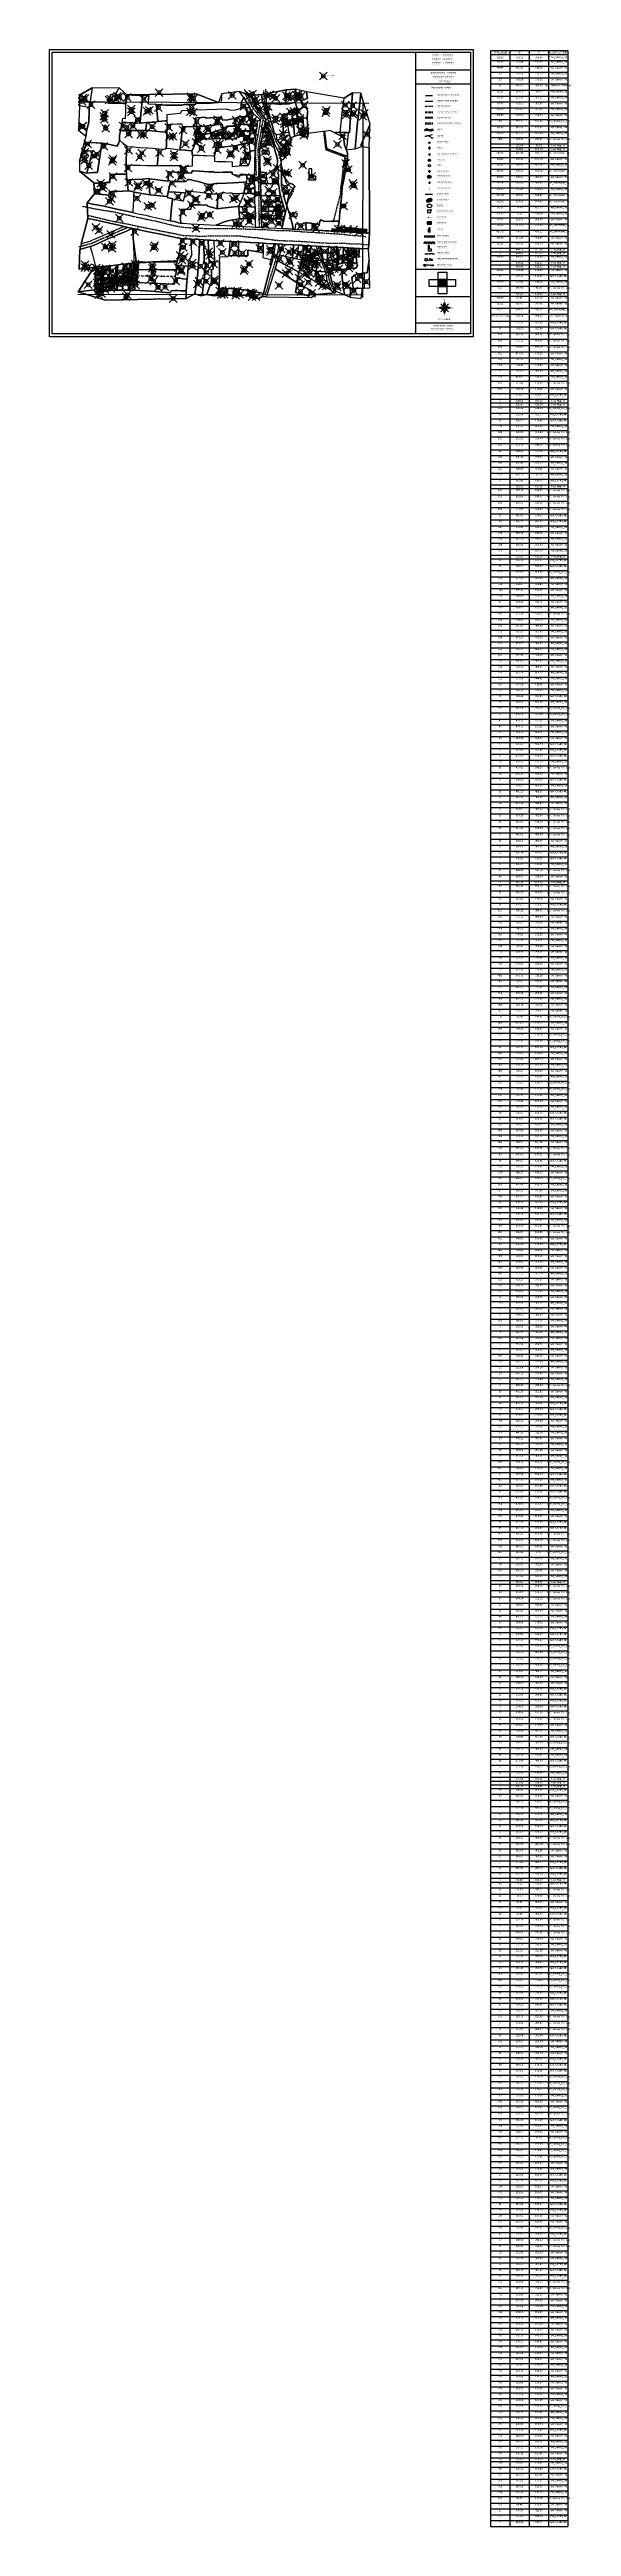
# Model space of a CAD drawing. Header units: millimetres. Extents: x -7 to 1343, y -5678 to 737.
import ezdxf

# ---------------------------------------------------------------- set-up
doc = ezdxf.new("R2010")
doc.units = ezdxf.units.MM
doc.header["$PDMODE"] = 35
doc.header["$PDSIZE"] = 10
for name, pattern in [('ACAD_ISO02W100', [15, 12, -3]), ('ACAD_ISO03W100', [30, 12, -18]), ('ACAD_ISO14W100', [24, 12, -3, 0, -3, 0, -3, 0, -3]), ('DASHED', [0.75, 0.5, -0.25]), ('DASHED2', [9.525, 6.35, -3.175]), ('DOT', [0.25, 0, -0.25])]:
    doc.linetypes.add(name, pattern=pattern)
for name, color, linetype in [('ACT_BEL_23', 7, 'Continuous'), ('Image', 7, 'Continuous'), ('Legend', 250, 'Continuous'), ('Line_Marking_Adusting_Sheet', 1, 'Continuous'), ('Line_Road', 250, 'ACAD_ISO02W100'), ('Poly_Builtup', 3, 'Continuous'), ('Sym_Electric_Pole', 250, 'Continuous'), ('Sym_F', 250, 'Continuous'), ('Sym_Gaonthan', 7, 'Continuous'), ('Sym_Hatch', 1, 'Continuous'), ('Sym_Machine_Station', 7, 'Continuous'), ('Sym_Shivchinh', 250, 'Continuous'), ('Sym_STONE', 250, 'Continuous'), ('Sym_Temple', 1, 'Continuous'), ('Sym_Traverse_Stone', 5, 'Continuous'), ('Sym_Tree', 92, 'Continuous'), ('Sym_Tree_1', 2, 'Continuous'), ('Text_Dimension_No', 1, 'Continuous'), ('Text_Survey_No_Old', 5, 'Continuous'), ('Text_Traverse_Stone_No', 1, 'Continuous')]:
    doc.layers.add(name, color=color, linetype=linetype)
doc.layers.add('Line_Cancel', color=1, linetype='Continuous', true_color=0xff0000)
for name, color, linetype, lineweight in [('Line_Vahivat', 250, 'ACAD_ISO02W100', 25), ('Plane_Table_Station', 1, 'Continuous', 25), ('Poly_Off', 250, 'Continuous', 30), ('Poly_Survey_Bndry', 250, 'Continuous', 30), ('Poly_Survey_Bndry_Cancel', 250, 'Continuous', 30), ('Sym_Direction', 1, 'Continuous', 0), ('Sym_Other', 56, 'Continuous', 30), ('Sym_Scale', 1, 'Continuous', 0), ('Sym_Title', 1, 'ACAD_ISO02W100', 25), ('Sym_Well', 5, 'Continuous', 25), ('Text_Adjacent_No', 250, 'Continuous', 0), ('Text_Map_In', 250, 'Continuous', 0), ('Text_Survey_No', 250, 'Continuous', 0)]:
    doc.layers.add(name, color=color, linetype=linetype, lineweight=lineweight)
doc.layers.add('Text_Chalta_No', color=5, linetype='Continuous', lineweight=0, true_color=0x0000ff)
doc.styles.add('Fence', font='txt.shx')
doc.styles.add('MtXpl_Mangal', font='mangal.ttf')
doc.styles.get("Standard").update_dxf_attribs({"font": 'Sakal Marathi_N_Ship.TTF'})
doc.linetypes.add('FENCE', pattern='A,2,-0.252673,["X",Fence,S=0.75,R=0,X=0,Y=-0.373672],-0.747327', length=3)
doc.dimstyles.get("Standard").update_dxf_attribs({"dimtxt": 0.18, "dimasz": 0.18, "dimexe": 0.18, "dimexo": 0.0625, "dimgap": 0.09, "dimtad": 0, "dimtih": 1, "dimtoh": 1, "dimdec": 4, "dimzin": 0, "dimdsep": 46, "dimtxsty": 'Standard', "dimcen": 0.09, "dimadec": 0, "dimazin": 0, "dimtfac": 1, "dimtdec": 4, "dimtofl": 0, "dimtmove": 0, "dimatfit": 3, "dimfxl": 1, "dimtolj": 1, "dimtzin": 0, "dimarcsym": 0})
picture_1 = doc.add_image_def('image1.jpg', size_in_pixel=(14805, 11489))

# ---------------------------------------------------------------- blocks, each defined once
blk = doc.blocks.new('north')
at = {"layer": 'Sym_Direction'}
for points in [[(-7.6, 0), (-2, -2), (0, 0)], [(-0.1, 7.5), (-2, 2), (0, 0)], [(7.3, 0), (7.4, 0), (2, 2), (0, 0)], [(0, -7.3), (2, -2), (0, 0)]]:
    blk.add_hatch(color=256, dxfattribs=at).paths.add_polyline_path(points)
for p, q in [((-2, 2), (2, -2)), ((-2, -2), (2, 2))]:
    blk.add_line(p, q, dxfattribs=at)
for points in [[(-7.6, 0), (-2, 2)], [(-7.6, 0), (-2, -2)], [(0, 0), (-7.6, 0)], [(-0.1, 7.5), (-2, 2)], [(-0.1, 7.5), (2, 2)], [(0, 0), (-0.1, 7.5)], [(0, 0), (7.3, 0)], [(0, 0), (0, -7.3)], [(2, -2), (7.4, 0), (2, 2)], [(7.4, 0), (2, -2)], [(-0.1, -7.5), (-2, -2)], [(-0.1, -7.5), (2, -2)]]:
    blk.add_lwpolyline(points, dxfattribs=at)
for s, p in [('प', (-10.5, -1.5)), ('उ', (-1.6, 8.2)), ('पू', (8, -1.5)), ('द', (-1.4, -10.7))]:
    blk.add_text(s, height=2.5, dxfattribs=at).set_placement(p)
blk = doc.blocks.new('WELL PAKKA1')
for radius in [0.862, 0.546]:
    blk.add_circle((0, 0), radius)
blk = doc.blocks.new('Gaothan')
at = {"layer": 'Sym_Gaonthan'}
blk.add_lwpolyline([(0, 3.9), (-2, 3.9), (-2, -1.8), (2.9, -1.8), (2.9, 0), (0, 0)], close=True, dxfattribs=at)
blk = doc.blocks.new('Pahadbhalla')
at = {"layer": 'Sym_Other'}
for points in [[(-5.9, 0.5), (-3.5, 0.5)], [(-1.1, 1), (0, 0)], [(1.1, 1), (0, 0)], [(3.5, 0.5), (5.9, 0.5)]]:
    blk.add_lwpolyline(points, dxfattribs=at)
for centre, start, end in [((-2.8, 0.5), 131.8701, 226.2798), ((-2.1, 0.5), 131.8701, 226.2798), ((-1.3, 0.5), 131.8701, 226.2798), ((1.3, 0.5), 313.7202, 48.1299), ((2.1, 0.5), 313.7202, 48.1299), ((2.8, 0.5), 313.7202, 48.1299)]:
    blk.add_arc(centre, 0.715, start, end, dxfattribs=at)
blk = doc.blocks.new('Sym_Temple')
at = {"layer": 'Sym_Temple'}
blk.add_hatch(color=256, dxfattribs=at).paths.add_polyline_path([(1.7, 4.6), (1.9, 4.6), (2.2, 4.6), (2.5, 4.6), (1.8, 4.7), (1.6, 4.8), (1.3, 4.9), (1.3, 4.4), (1.4, 4.4)])
for p, q in [((0, 2.6), (2.8, 2.6)), ((0, 0), (2.9, 0)), ((0.5, 3), (0.6, 3.4)), ((0.5, 2.6), (0.5, 3)), ((0.5, 0), (0.5, 2.6)), ((0.6, 3.4), (0.9, 3.6)), ((0.9, 3.6), (1.2, 3.8)), ((1, 1.4), (1.5, 1.9)), ((1, 0), (1, 1.9)), ((1, 1.9), (1.8, 1.9)), ((1, 0.9), (1.8, 1.7)), ((1, 0.4), (1.8, 1.2)), ((1.1, 0), (1.8, 0.7)), ((1.2, 3.8), (1.3, 4)), ((1.3, 4), (1.3, 4.9)), ((1.3, 4.9), (1.6, 4.8)), ((1.4, 4.4), (1.3, 4.4)), ((1.3, 4), (1.5, 3.8)), ((1.7, 4.6), (1.4, 4.4)), ((1.5, 3.8), (1.8, 3.6)), ((1.6, 4.8), (1.8, 4.7)), ((1.9, 4.6), (1.7, 4.6)), ((1.7, 0), (1.8, 0.2)), ((1.8, 4.7), (2.5, 4.6)), ((1.8, 3.6), (2, 3.5)), ((1.8, 1.9), (1.8, 0)), ((2.2, 4.6), (1.9, 4.6)), ((2, 3.5), (2.1, 3.3)), ((2.1, 3.3), (2.2, 3)), ((2.5, 4.6), (2.2, 4.6)), ((2.2, 3), (2.3, 2.6)), ((2.3, 0), (2.3, 2.6))]:
    blk.add_line(p, q, dxfattribs=at)
blk = doc.blocks.new('Tree')
at = {"layer": 'Sym_Tree'}
for p, q in [((-0.2, 0), (0.1, 0)), ((0.1, 3), (0, 3))]:
    blk.add_line(p, q, dxfattribs=at)
at = {"layer": 'Sym_Tree', "color": 82, "const_width": 0.8}
for points in [[(-0.4, 1.7), (-0.3, 1.5)], [(-0.2, 1.7), (-0.1, 1.5)], [(-0.1, 1.5), (-0.1, 2.6)], [(-0.1, 1.5), (-0.1, 2.6)], [(0.1, 1.6), (0.1, 2.8)], [(0.2, 1.4), (0.2, 2.6)], [(0.4, 1.7), (0.6, 1.5)], [(0.6, 1.6), (0.4, 1.5)]]:
    blk.add_lwpolyline(points, dxfattribs=at)
at = {"layer": 'Sym_Tree', "color": 34}
blk.add_lwpolyline([(0, 0, 0.48, 0.16, 0), (0, 0.3, 0.16, 0.16, 0), (0, 1.5, 0.16, 0.16, 0)], format="xyseb", dxfattribs=at)
at = {"layer": 'Sym_Tree', "color": 82}
blk.add_open_spline([(-0.1, 1.4), (-0.2, 1.4), (-0.3, 1.2), (-0.5, 1.2), (-0.6, 1.2), (-0.8, 1.4), (-1, 1.5), (-0.9, 1.8), (-0.9, 2.1), (-0.6, 2.2), (-0.6, 2.6), (-0.4, 2.8), (-0.2, 3), (0, 3), (0, 3)], degree=3, knots=[0, 0, 0, 0, 0.357151, 0.545743, 0.741494, 0.970117, 1.319935, 1.641608, 1.935314, 2.250626, 2.755061, 3.137005, 3.457298, 3.618487, 3.618487, 3.618487, 3.618487], dxfattribs=at)
blk.add_spline([(0.1, 1.4), (0.3, 1.2), (0.4, 1.2), (0.6, 1.2), (0.8, 1.3), (1, 1.4), (1, 1.7), (0.9, 1.9), (0.8, 2.1), (0.7, 2.5), (0.5, 2.8), (0.3, 3), (0.1, 3)], degree=3, dxfattribs=at)
for points in [[(-0.7, 2.1), (-0.8, 2.1), (-0.8, 2.1), (-0.9, 2)], [(-0.8, 2), (-0.8, 2), (-0.9, 2), (-0.8, 2.1)], [(-0.9, 2), (-0.8, 2.1), (-0.8, 1.9), (-0.8, 2)], [(-0.9, 1.9), (-0.9, 1.9), (-0.8, 1.8), (-0.7, 2)], [(-0.8, 2), (-0.8, 1.8), (-0.9, 1.9), (-0.8, 1.8)], [(-0.8, 2), (-0.8, 2), (-0.9, 2), (-0.9, 1.9)], [(-0.8, 1.9), (-0.8, 2), (-0.9, 1.9)], [(-0.9, 1.9), (-0.9, 1.9), (-0.8, 2), (-0.9, 1.9)], [(-0.9, 1.9), (-0.9, 1.9), (-0.9, 1.9), (-0.9, 2)], [(-0.9, 1.9), (-0.9, 2), (-0.9, 2)], [(-0.9, 2), (-0.9, 2), (-0.8, 2)], [(-0.8, 2), (-0.8, 2), (-0.8, 2), (-0.9, 1.9)], [(-0.8, 2), (-0.9, 1.9), (-0.9, 1.6), (-0.6, 1.6)], [(-0.9, 1.9), (-0.9, 1.9), (-0.9, 1.7)], [(-0.9, 1.7), (-0.9, 1.6), (-0.9, 1.9), (-0.9, 1.7)], [(-0.9, 1.9), (-0.9, 1.9), (-0.6, 1.6), (-0.6, 1.7)], [(-0.8, 1.8), (-0.8, 1.8), (-0.9, 1.9), (-0.7, 1.9)], [(-0.9, 1.9), (-0.9, 1.9), (-0.9, 1.8), (-0.8, 1.8)], [(-0.9, 1.8), (-0.8, 1.8), (-0.9, 1.8), (-0.8, 1.9)], [(-0.9, 1.8), (-0.8, 1.9), (-0.9, 1.4), (-0.8, 1.4)], [(-0.9, 1.7), (-0.9, 1.7), (-0.9, 1.7), (-0.9, 1.6)], [(-0.9, 1.6), (-0.6, 1.6), (-0.6, 1.2), (-0.7, 1.3)], [(-0.9, 1.5), (-0.9, 1.5), (-0.9, 1.6), (-0.7, 1.3)], [(-0.9, 1.6), (-0.7, 1.3), (-0.7, 1.3), (-0.8, 1.3)], [(-0.7, 1.4), (-0.8, 1.3), (-0.9, 1.6), (-0.7, 1.4)], [(-0.9, 1.6), (-0.7, 1.4), (-0.7, 1.4), (-0.9, 1.5)], [(-0.9, 1.4), (-0.9, 1.5), (-0.9, 1.5), (-0.9, 1.6)], [(-0.7, 1.4), (-0.9, 1.5), (-0.9, 1.4), (-0.9, 1.5)], [(-0.9, 1.4), (-0.8, 1.4), (-0.7, 1.3), (-0.8, 1.3)], [(-0.5, 2.2), (-0.5, 1.6), (-0.8, 1.8), (-0.6, 2)], [(-0.8, 2.1), (-0.8, 2.1), (-0.7, 2.2)], [(-0.5, 1.6), (-0.8, 1.8), (-0.7, 2.1), (-0.6, 2.1)], [(-0.7, 2.1), (-0.7, 2.1), (-0.7, 2.1), (-0.8, 2.1)], [(-0.7, 2), (-0.8, 2), (-0.8, 2), (-0.5, 2.1)], [(-0.8, 2.1), (-0.8, 2.1), (-0.8, 2.1)], [(-0.8, 2.1), (-0.8, 2.1), (-0.8, 2.1), (-0.7, 2.1)], [(-0.8, 2.1), (-0.7, 2.1), (-0.7, 2.1), (-0.8, 2.1)], [(-0.7, 2), (-0.7, 2.1), (-0.8, 2), (-0.8, 1.8)], [(-0.7, 2.1), (-0.7, 2), (-0.8, 2), (-0.7, 2.1)], [(-0.8, 2), (-0.7, 2.1), (-0.7, 2), (-0.8, 2)], [(-0.7, 2), (-0.8, 2), (-0.7, 2), (-0.7, 2.1)], [(-0.7, 2), (-0.7, 2.1), (-0.8, 2), (-0.7, 2.1)], [(-0.8, 1.8), (-0.6, 2), (-0.7, 1.7), (-0.7, 1.5)], [(-0.8, 2), (-0.8, 2), (-0.7, 2), (-0.8, 2)], [(-0.7, 2), (-0.7, 1.9), (-0.8, 1.8), (-0.7, 1.9)], [(-0.7, 1.9), (-0.7, 1.9), (-0.7, 1.9), (-0.8, 2)], [(-0.7, 1.9), (-0.8, 2), (-0.7, 1.9), (-0.8, 1.8)], [(-0.8, 2), (-0.8, 2), (-0.8, 2)], [(-0.5, 1.6), (-0.7, 1.7), (-0.5, 1.6), (-0.8, 1.8)], [(-0.6, 1.6), (-0.6, 1.7), (-0.5, 1.8), (-0.8, 1.8)], [(-0.5, 1.8), (-0.8, 1.8), (-0.8, 1.8)], [(-0.8, 1.8), (-0.8, 1.8), (-0.8, 1.7), (-0.8, 1.8)], [(-0.8, 1.7), (-0.8, 1.8), (-0.6, 1.7), (-0.8, 1.8)], [(-0.6, 1.7), (-0.8, 1.8), (-0.8, 1.8), (-0.6, 1.7)], [(-0.8, 1.8), (-0.6, 1.7), (-0.8, 1.8), (-0.7, 1.8)], [(-0.8, 1.8), (-0.7, 1.8), (-0.8, 1.8)], [(-0.8, 1.8), (-0.8, 1.8), (-0.6, 1.8), (-0.7, 1.7)], [(-0.6, 1.8), (-0.7, 1.7), (-0.8, 1.8), (-0.7, 1.8)], [(-0.7, 1.3), (-0.8, 1.3), (-0.7, 1.4), (-0.8, 1.3)], [(-0.7, 1.4), (-0.8, 1.3), (-0.7, 1.4), (-0.8, 1.3)], [(-0.7, 1.3), (-0.8, 1.3), (-0.8, 1.3), (-0.7, 1.4)], [(-0.8, 1.3), (-0.7, 1.4), (-0.8, 1.4), (-0.8, 1.3)], [(-0.8, 1.4), (-0.8, 1.3), (-0.8, 1.3), (-0.7, 1.3)], [(-0.8, 1.3), (-0.7, 1.3), (-0.7, 1.3), (-0.7, 1.4)], [(-0.7, 1.3), (-0.7, 1.4), (-0.8, 1.4), (-0.7, 1.4)], [(-0.7, 1.3), (-0.8, 1.3), (-0.8, 1.3), (-0.7, 1.4)], [(-0.8, 1.3), (-0.7, 1.4), (-0.6, 1.2), (-0.5, 1.2)], [(-0.7, 1.3), (-0.7, 1.3), (-0.7, 1.3), (-0.8, 1.3)], [(-0.6, 2.3), (-0.6, 2.3), (-0.7, 2.2), (-0.6, 2.2)], [(-0.7, 2.1), (-0.6, 2.1), (-0.6, 2.2), (-0.6, 2.1)], [(-0.6, 2.2), (-0.6, 2.2), (-0.7, 2.1)], [(-0.7, 2.1), (-0.7, 2.1), (-0.7, 2.2), (-0.6, 2.2)], [(-0.7, 2.1), (-0.7, 2.1), (-0.7, 2.1), (-0.6, 2.2)], [(-0.6, 2.1), (-0.6, 2.2), (-0.7, 2.1), (-0.6, 2.1)], [(-0.7, 2.1), (-0.6, 2.1), (-0.6, 2.2), (-0.7, 2.1)], [(-0.6, 2.2), (-0.7, 2.1), (-0.6, 2.1), (-0.6, 2.2)], [(-0.7, 2.1), (-0.7, 2.1), (-0.7, 2.1)], [(-0.7, 2.1), (-0.7, 2.1), (-0.7, 2.1)], [(-0.7, 1.9), (-0.6, 1.9), (-0.6, 2), (-0.6, 2.1)], [(-0.6, 2.1), (-0.6, 2), (-0.7, 2), (-0.7, 2.1)], [(-0.7, 2), (-0.7, 2), (-0.7, 2.1), (-0.7, 2)], [(-0.7, 2), (-0.7, 2), (-0.6, 2), (-0.6, 1.9)], [(-0.7, 2), (-0.7, 2), (-0.7, 2), (-0.7, 1.9)], [(-0.7, 2), (-0.7, 1.9), (-0.7, 2), (-0.7, 1.9)], [(-0.6, 1.9), (-0.6, 1.9), (-0.7, 1.9), (-0.6, 1.9)], [(-0.7, 1.7), (-0.7, 1.5), (-0.7, 1.5), (-0.5, 1.5)], [(-0.7, 1.5), (-0.5, 1.5), (-0.5, 1.6), (-0.7, 1.7)], [(-0.2, 1.3), (-0.1, 1.4), (-0.5, 1.6), (-0.7, 1.3)], [(-0.5, 1.6), (-0.7, 1.3), (-0.3, 1.4), (-0.5, 1.2)], [(-0.7, 1.3), (-0.7, 1.3), (-0.7, 1.3), (-0.6, 1.3)], [(-0.4, 2.7), (-0.5, 2.6), (-0.6, 2.5), (-0.6, 2.4)], [(-0.4, 2.5), (-0.5, 2.6), (-0.5, 2.5), (-0.6, 2.4)], [(-0.5, 2.5), (-0.5, 2.6), (-0.6, 2.5), (-0.5, 2.5)], [(-0.6, 2.5), (-0.6, 2.4), (-0.4, 2.4), (-0.4, 2.5)], [(-0.5, 2.5), (-0.5, 2.5), (-0.6, 2.5), (-0.5, 2.5)], [(-0.6, 2.4), (-0.6, 2.4), (-0.6, 2.4), (-0.5, 2.5)], [(-0.6, 2.4), (-0.6, 2.4), (-0.6, 2.5), (-0.5, 2.5)], [(-0.6, 2.5), (-0.5, 2.5), (-0.5, 2.5), (-0.6, 2.5)], [(-0.6, 2.2), (-0.3, 2.2), (-0.5, 2.5), (-0.4, 2.3)], [(-0.5, 2.5), (-0.4, 2.3), (-0.3, 2.2), (-0.6, 2.2)], [(-0.6, 2.2), (-0.6, 2.2), (-0.6, 2.4), (-0.6, 2.3)], [(-0.6, 2.4), (-0.6, 2.3), (-0.6, 2.3), (-0.6, 2.4)], [(-0.6, 2.3), (-0.6, 2.4), (-0.6, 2.3), (-0.6, 2.2)], [(-0.3, 2.4), (-0.3, 2.2), (-0.6, 2.2), (-0.3, 2.2)], [(-0.6, 2.2), (-0.6, 2.2), (-0.4, 2.2), (-0.2, 2.2)], [(-0.6, 2.2), (-0.6, 2.1), (-0.6, 2), (-0.6, 2.1)], [(-0.6, 2), (-0.6, 2.1), (-0.6, 2.2)], [(-0.6, 2.2), (-0.6, 2.2), (-0.6, 2.2)], [(-0.6, 2.2), (-0.6, 2.2), (-0.6, 2.1), (-0.6, 2.2)], [(-0.3, 2.2), (-0.6, 2.2), (-0.4, 2.2)], [(-0.5, 2.2), (-0.3, 2.1), (-0.5, 2.2), (-0.6, 2.2)], [(-0.6, 2), (-0.6, 2), (-0.6, 2), (-0.6, 2.1)], [(-0.6, 2.1), (-0.6, 2.1), (-0.6, 2.1), (-0.6, 2)], [(-0.6, 2), (-0.6, 1.9), (-0.5, 1.6), (-0.6, 1.6)], [(-0.5, 1.6), (-0.6, 1.6), (-0.6, 1.8), (-0.6, 1.9)], [(-0.6, 1.2), (-0.5, 1.2), (-0.4, 1.2), (-0.3, 1.2)], [(-0.5, 1.2), (-0.5, 1.2), (-0.6, 1.2), (-0.5, 1.2)], [(0, 3), (-0.3, 2.8), (-0.4, 2.7), (-0.5, 2.6)], [(-0.5, 2.6), (-0.5, 2.6), (-0.4, 2.8), (-0.3, 2.8)], [(-0.4, 2.4), (-0.4, 2.5), (-0.4, 2.5), (-0.5, 2.7)], [(-0.4, 2.5), (-0.5, 2.7), (-0.5, 2.6), (-0.5, 2.5)], [(-0.4, 2.7), (-0.4, 2.7), (-0.5, 2.7), (-0.4, 2.7)], [(-0.5, 2.6), (-0.5, 2.5), (-0.5, 2.5), (-0.4, 2.5)], [(-0.5, 2.5), (-0.4, 2.5), (-0.4, 2.5), (-0.5, 2.6)], [(-0.5, 2.5), (-0.5, 2.5), (-0.5, 2.5), (-0.5, 2.6)], [(-0.5, 2.6), (-0.5, 2.6), (-0.5, 2.5), (-0.5, 2.6)], [(-0.3, 2.4), (-0.1, 2.4), (-0.3, 2.4), (-0.5, 2.5)], [(-0.3, 2.4), (-0.5, 2.5), (-0.3, 2.4), (-0.3, 2.2)], [(-0.3, 2.1), (-0.3, 2.2), (-0.5, 2.2), (-0.3, 2.1)], [(-0.3, 1.4), (-0.5, 1.2), (-0.2, 1.3), (-0.3, 1.4)], [(-0.2, 1.3), (-0.3, 1.4), (-0.3, 1.3), (-0.5, 1.2)], [(-0.3, 1.3), (-0.5, 1.2), (-0.3, 1.2), (-0.4, 1.2)], [(-0.5, 1.2), (-0.5, 1.2), (-0.3, 1.2), (-0.3, 1.3)], [(-0.5, 1.2), (-0.5, 1.2), (-0.3, 1.2), (-0.3, 1.3)], [(-0.4, 2.7), (-0.4, 2.7), (0, 3), (-0.1, 3)], [(-0.3, 2.8), (-0.2, 2.9), (-0.3, 2.8), (-0.4, 2.8)], [(-0.4, 2.6), (-0.3, 2.6), (-0.3, 2.8), (0.1, 2.9)], [(-0.3, 2.8), (0.1, 2.9), (-0.3, 2.8), (-0.4, 2.8)], [(-0.4, 2.8), (-0.3, 2.8), (-0.4, 2.7), (-0.4, 2.8)], [(-0.3, 2.8), (-0.4, 2.8), (-0.4, 2.7), (-0.3, 2.8)], [(-0.4, 2.5), (-0.4, 2.7), (-0.4, 2.7), (-0.3, 2.8)], [(-0.4, 2.7), (-0.3, 2.8), (-0.3, 2.6), (-0.4, 2.7)], [(-0.3, 2.6), (-0.4, 2.7), (-0.4, 2.6), (-0.3, 2.6)], [(-0.4, 2.7), (-0.4, 2.7), (-0.1, 2.5), (0.1, 2.5)], [(-0.4, 2.2), (-0.2, 2.2), (0, 2.3), (0.1, 2.5)], [(-0.4, 2.2), (-0.4, 2.2), (-0.3, 2.1), (-0.3, 2.2)], [(-0.4, 1.2), (-0.3, 1.2), (-0.2, 1.3), (-0.1, 1.4)], [(-0.3, 1.2), (-0.3, 1.3), (-0.3, 1.3), (-0.4, 1.2)], [(-0.3, 1.2), (-0.3, 1.2), (-0.4, 1.2), (-0.3, 1.2)], [(0.2, 3), (-0.1, 2.8), (-0.3, 2.8), (0, 3)], [(-0.3, 2.8), (0, 3), (0.1, 3), (0, 2.9)], [(-0.2, 2.9), (-0.2, 3), (-0.2, 2.9), (-0.3, 2.8)], [(-0.2, 2.9), (-0.2, 2.9), (-0.3, 2.8), (-0.2, 2.9)], [(-0.1, 2.5), (0.1, 2.5), (-0.3, 2.4), (-0.1, 2.4)], [(0.3, 1.8), (-0.2, 1.8), (-0.3, 2.2), (-0.3, 1.6)], [(-0.3, 1.2), (-0.3, 1.3), (-0.2, 1.3), (-0.3, 1.3)], [(-0.2, 1.3), (-0.3, 1.3), (-0.2, 1.3), (-0.3, 1.3)], [(-0.2, 1.3), (-0.3, 1.3), (-0.3, 1.2)], [(-0.3, 1.3), (-0.3, 1.3), (-0.3, 1.2), (-0.3, 1.3)], [(-0.3, 1.2), (-0.3, 1.2), (-0.3, 1.2)], [(0, 3), (-0.1, 3), (-0.2, 3), (-0.2, 2.9)], [(-0.1, 3), (-0.1, 3), (-0.2, 3), (-0.1, 3)], [(-0.1, 3), (-0.1, 3), (-0.2, 3), (-0.2, 2.9)], [(-0.1, 3), (-0.1, 3), (-0.1, 3), (-0.2, 2.9)], [(-0.2, 2.9), (-0.2, 2.9), (-0.2, 2.9), (-0.2, 3)], [(-0.2, 2.7), (-0.1, 2.8), (0.2, 3), (0.3, 2.6)], [(-0.1, 2.8), (-0.1, 2.8), (-0.2, 2.7), (-0.1, 2.8)], [(0.3, 2.6), (-0.1, 2.6), (-0.2, 2.5), (-0.2, 2.7)], [(-0.1, 2.4), (-0.1, 2.4), (0.3, 1.8), (-0.2, 1.8)], [(0, 3), (0.1, 3), (0.2, 3), (-0.1, 2.8)], [(-0.1, 3), (-0.1, 3), (-0.1, 3)], [(0.2, 3), (0.3, 2.6), (-0.1, 2.6), (-0.1, 2.8)], [(-0.1, 2.8), (-0.1, 2.8), (-0.1, 2.8)], [(-0.1, 2.6), (-0.1, 2.8), (0.3, 2.6), (-0.1, 2.6)], [(0.2, 2.3), (0.3, 2.5), (0.3, 2.6), (-0.1, 2.6)], [(0.1, 3), (0, 2.9), (0, 2.9), (0, 3)], [(0, 2.9), (0, 2.9), (0, 2.9), (0, 3)], [(0, 3), (0, 3), (0.1, 3), (0, 3)], [(0.1, 3), (0, 3), (0.1, 3), (0.2, 3)], [(0.4, 2.3), (0.4, 2.4), (0, 1.8), (0.5, 1.8)], [(0, 1.8), (0.5, 1.8), (0.6, 2.1), (0.5, 1.6)], [(0.1, 3), (0.2, 3), (0.3, 2.9), (0.3, 3)], [(0.1, 2.9), (0.1, 3), (0.2, 2.9), (0.1, 3)], [(0.2, 2.9), (0.1, 3), (0.1, 3), (0.1, 2.9)], [(0.6, 2.7), (0.5, 2.8), (0.2, 3), (0.1, 2.6)], [(0.2, 3), (0.1, 2.6), (0.4, 2.6), (0.4, 2.8)], [(0.6, 2.6), (0.4, 2.6), (0.4, 2.8), (0.1, 3)], [(0.4, 2.8), (0.1, 3), (0.4, 2.8), (0.5, 2.7)], [(0.1, 2.9), (0.1, 2.9), (0.1, 2.9)], [(0.4, 2.6), (0.4, 2.8), (0.1, 2.6), (0.4, 2.6)], [(0.1, 2.3), (0.1, 2.5), (0.1, 2.6), (0.4, 2.6)], [(0.1, 2.6), (0.4, 2.6), (0.4, 2.4), (0.4, 2.3)], [(0.1, 2.6), (0.4, 2.6), (0.5, 2.5), (0.6, 2.6)], [(0.6, 2.6), (0.6, 2.6), (0.2, 2.5), (0.1, 2.5)], [(0.5, 2.1), (0.3, 2.1), (0.1, 2.3), (0.1, 2.5)], [(0.2, 2.5), (0.1, 2.5), (0.4, 2.4), (0.2, 2.4)], [(0.2, 1.3), (0.1, 1.4), (0.5, 1.6), (0.6, 1.2)], [(0.4, 1.2), (0.3, 1.2), (0.2, 1.3), (0.1, 1.4)], [(0.1, 1.4), (0.1, 1.4), (0.2, 1.4), (0.1, 1.4)], [(0.1, 1.2), (0.1, 1.2), (0.1, 1.2)], [(0.2, 3), (0.5, 2.8), (0.6, 2.7), (0.7, 2.5)], [(0.6, 2.6), (0.6, 2.7), (0.2, 3), (0.3, 3)], [(0.4, 2.4), (0.2, 2.4), (0.4, 2.3), (0.6, 2.4)], [(0.3, 2.1), (0.3, 2.1), (0.2, 2), (0.2, 2.1)], [(0.3, 1.4), (0.5, 1.2), (0.2, 1.3), (0.3, 1.4)], [(0.2, 1.3), (0.3, 1.4), (0.3, 1.2), (0.5, 1.2)], [(0.3, 1.2), (0.3, 1.2), (0.2, 1.3), (0.3, 1.2)], [(0.2, 1.3), (0.3, 1.2), (0.2, 1.3), (0.3, 1.2)], [(0.2, 1.3), (0.3, 1.2), (0.3, 1.2)], [(0.4, 2.9), (0.4, 2.9), (0.3, 2.9), (0.3, 3)], [(0.3, 2.9), (0.3, 2.9), (0.3, 3), (0.4, 2.9)], [(0.7, 2.1), (0.7, 2.1), (0.5, 2.1), (0.3, 2.1)], [(0.5, 1.6), (0.6, 1.2), (0.3, 1.4), (0.5, 1.2)], [(0.6, 1.2), (0.5, 1.2), (0.4, 1.2), (0.3, 1.2)], [(0.3, 1.2), (0.3, 1.2), (0.3, 1.2), (0.4, 1.2)], [(0.3, 1.2), (0.4, 1.2), (0.4, 1.2), (0.5, 1.2)], [(0.4, 2.9), (0.4, 2.9), (0.4, 2.9), (0.5, 2.8)], [(0.4, 2.9), (0.4, 2.9), (0.5, 2.8), (0.4, 2.9)], [(0.5, 2.8), (0.4, 2.9), (0.5, 2.8), (0.5, 2.7)], [(0.5, 2.5), (0.6, 2.6), (0.6, 2.7), (0.4, 2.8)], [(0.6, 2.7), (0.4, 2.8), (0.4, 2.6), (0.6, 2.6)], [(0.4, 2.8), (0.5, 2.7), (0.6, 2.7), (0.5, 2.6)], [(0.6, 2.7), (0.5, 2.6), (0.5, 2.8), (0.4, 2.8)], [(0.5, 2.8), (0.4, 2.8), (0.6, 2.6), (0.6, 2.7)], [(0.4, 2.6), (0.6, 2.6), (0.6, 2.6), (0.4, 2.6)], [(0.4, 2.4), (0.4, 2.3), (0.4, 2.3), (0.4, 2.4)], [(0.4, 2.3), (0.6, 2.4), (0.4, 2.3), (0.4, 2.2)], [(0.7, 2.1), (0.4, 2.2), (0.6, 2.4), (0.5, 2.2)], [(0.6, 2.4), (0.5, 2.2), (0.4, 2.2), (0.7, 2.1)], [(0.4, 2.3), (0.4, 2.2), (0.7, 2.1), (0.4, 2.2)], [(0.4, 2.2), (0.7, 2.1), (0.5, 2.1)], [(0.4, 2), (0.4, 2.1), (0.6, 2.1), (0.4, 2)], [(0.6, 2.1), (0.4, 2), (0.6, 2.1), (0.7, 2.1)], [(0.7, 1.3), (0.6, 1.3), (0.4, 1.2), (0.6, 1.3)], [(0.6, 1.3), (0.6, 1.3), (0.6, 1.3), (0.4, 1.2)], [(0.6, 1.3), (0.4, 1.2), (0.5, 1.2), (0.5, 1.3)], [(0.6, 1.3), (0.5, 1.3), (0.4, 1.2), (0.5, 1.2)], [(0.5, 1.2), (0.5, 1.2), (0.4, 1.2), (0.6, 1.3)], [(0.4, 1.2), (0.6, 1.3), (0.6, 1.3), (0.5, 1.3)], [(0.5, 1.2), (0.5, 1.2), (0.5, 1.2), (0.4, 1.2)], [(0.4, 1.2), (0.5, 1.2), (0.6, 1.2), (0.5, 1.2)], [(0.6, 2.5), (0.7, 2.5), (0.6, 2.7), (0.5, 2.8)], [(0.5, 2.8), (0.5, 2.7), (0.6, 2.7), (0.5, 2.8)], [(0.6, 2.4), (0.5, 2.5), (0.5, 2.5), (0.6, 2.6)], [(0.5, 2.5), (0.6, 2.6), (0.7, 2.5), (0.7, 2.4)], [(0.7, 2.4), (0.7, 2.3), (0.6, 2.4), (0.5, 2.5)], [(0.7, 2.5), (0.7, 2.4), (0.6, 2.4), (0.5, 2.5)], [(0.6, 2.4), (0.5, 2.5), (0.5, 2.5), (0.7, 2.5)], [(0.5, 2.5), (0.7, 2.5), (0.6, 2.4), (0.7, 2.3)], [(0.6, 2.1), (0.5, 1.6), (0.8, 1.7), (0.7, 2)], [(0.5, 1.6), (0.8, 1.7), (0.8, 2), (0.7, 2)], [(0.7, 1.9), (0.7, 1.9), (0.5, 1.6), (0.6, 1.6)], [(0.5, 1.6), (0.7, 1.6), (0.5, 1.6), (0.8, 1.7)], [(0.7, 1.6), (0.7, 1.5), (0.7, 1.5), (0.5, 1.5)], [(0.7, 1.5), (0.5, 1.5), (0.5, 1.6), (0.7, 1.6)], [(0.5, 1.3), (0.7, 1.4), (0.7, 1.3), (0.7, 1.4)], [(0.5, 1.2), (0.5, 1.3), (0.6, 1.3), (0.5, 1.3)], [(0.8, 1.3), (0.7, 1.3), (0.6, 1.2), (0.5, 1.2)], [(0.6, 2.7), (0.7, 2.5), (0.7, 2.4), (0.7, 2.3)], [(0.6, 2.6), (0.6, 2.6), (0.6, 2.6), (0.6, 2.7)], [(0.7, 2.4), (0.7, 2.3), (0.6, 2.5), (0.7, 2.5)], [(0.8, 1.9), (0.8, 2), (0.9, 1.9), (0.6, 2.1)], [(0.6, 2.1), (0.7, 2.1), (0.7, 1.9), (0.7, 2)], [(0.7, 1.9), (0.7, 1.8), (0.6, 1.9), (0.7, 1.9)], [(0.9, 1.9), (1, 1.8), (1, 1.5), (0.6, 1.5)], [(0.9, 1.8), (0.9, 1.8), (0.6, 1.5), (0.7, 1.6)], [(0.6, 1.5), (0.7, 1.6), (0.6, 1.8), (0.8, 1.7)], [(0.6, 1.8), (0.8, 1.7), (0.8, 1.7)], [(0.9, 1.4), (0.9, 1.4), (1, 1.5), (0.6, 1.2)], [(1, 1.5), (0.6, 1.2), (0.6, 1.2), (0.7, 1.3)], [(0.7, 2.5), (0.7, 2.5), (0.7, 2.4), (0.7, 2.5)], [(0.7, 2.5), (0.7, 2.5), (0.7, 2.4), (0.7, 2.5)], [(0.7, 2.4), (0.7, 2.5), (0.7, 2.3), (0.7, 2.4)], [(0.7, 2.4), (0.7, 2.4), (0.7, 2.5), (0.7, 2.4)], [(0.7, 2.5), (0.7, 2.4), (0.7, 2.4), (0.7, 2.3)], [(0.7, 2.2), (0.7, 2.1), (0.7, 2.3), (0.7, 2.2)], [(0.7, 2.3), (0.7, 2.2), (0.7, 2.2), (0.7, 2.3)], [(0.7, 2.2), (0.7, 2.3), (0.7, 2.2), (0.7, 2.1)], [(0.7, 2.1), (0.7, 2.1), (0.7, 2.1), (0.7, 2.2)], [(0.7, 2.1), (0.7, 2.2), (0.8, 2)], [(0.8, 2.1), (0.8, 2), (0.8, 2.1), (0.7, 2.2)], [(0.8, 2), (0.8, 2), (0.8, 2), (0.7, 2.2)], [(0.7, 2.1), (0.7, 2.1), (0.7, 2.1), (0.7, 2.2)], [(0.7, 2.2), (0.7, 2.2), (0.8, 2.1), (0.7, 2.2)], [(0.7, 2.2), (0.7, 2.2), (0.7, 2.2), (0.7, 2.1)], [(0.8, 2), (0.7, 2), (0.7, 2.1), (0.7, 2)], [(0.7, 2), (0.7, 2), (0.7, 2.1)], [(0.7, 2.1), (0.7, 2.1), (0.7, 2.1)], [(0.7, 2.1), (0.7, 2.1), (0.8, 2), (0.7, 2.1)], [(0.8, 2), (0.7, 2.1), (0.7, 2.1), (0.8, 2)], [(0.8, 1.7), (0.7, 2), (0.7, 1.6), (0.7, 1.5)], [(0.7, 2), (0.7, 2), (0.7, 1.9), (0.8, 1.9)], [(0.7, 2), (0.7, 2), (0.8, 1.9), (0.8, 2)], [(0.7, 1.8), (0.7, 1.8), (0.7, 1.9), (0.7, 1.8)], [(0.7, 1.9), (0.7, 1.8), (0.7, 1.9), (0.7, 1.8)], [(0.7, 1.8), (0.7, 1.8), (0.7, 1.8), (0.7, 1.9)], [(0.8, 1.9), (0.8, 1.9), (0.8, 1.9), (0.7, 1.8)], [(0.8, 1.9), (0.7, 1.8), (0.8, 1.7), (0.8, 1.8)], [(0.8, 1.6), (0.9, 1.8), (0.7, 1.6), (0.8, 1.7)], [(0.8, 1.7), (0.8, 1.7), (0.7, 1.8), (0.8, 1.7)], [(0.7, 1.6), (0.8, 1.7), (0.8, 1.7), (0.7, 1.6)], [(0.8, 1.7), (0.7, 1.6), (0.8, 1.7), (0.7, 1.7)], [(0.8, 1.7), (0.7, 1.7), (0.8, 1.7)], [(0.7, 1.3), (0.7, 1.3), (1, 1.5), (0.7, 1.3)], [(1, 1.5), (0.7, 1.3), (0.7, 1.3), (0.9, 1.4)], [(0.9, 2), (0.9, 2), (0.8, 2.1), (0.8, 2)], [(0.8, 2), (0.9, 2), (0.8, 2.1)], [(0.8, 2.1), (0.8, 2.1), (0.8, 2.1), (0.8, 2)], [(0.8, 2), (0.8, 2), (0.8, 2)], [(0.8, 2), (0.8, 2), (0.8, 2)], [(0.8, 2), (0.8, 2), (0.8, 2), (0.9, 2)], [(0.9, 1.9), (0.9, 1.9), (0.8, 1.9), (0.8, 2)], [(0.9, 2), (0.9, 2), (0.9, 2), (0.8, 2)], [(0.9, 2), (0.8, 2), (0.9, 2), (0.8, 2)], [(0.9, 2), (0.8, 2), (0.9, 2)], [(0.9, 2), (0.9, 2), (0.9, 2), (0.8, 2)], [(0.9, 2), (0.8, 2), (0.8, 2), (0.9, 2)], [(0.8, 2), (0.9, 2), (0.8, 2), (0.9, 2)], [(0.8, 1.9), (0.8, 2), (0.8, 2), (0.8, 1.7)], [(0.8, 2), (0.8, 1.7), (1, 1.8), (0.8, 1.7)], [(0.8, 1.9), (0.8, 1.9), (0.8, 2), (0.8, 1.9)], [(0.8, 1.9), (0.8, 1.9), (0.8, 1.9), (0.8, 2)], [(1, 1.8), (1, 1.8), (0.9, 1.8), (0.8, 1.9)], [(0.8, 1.9), (0.8, 1.9), (0.8, 1.9), (0.8, 1.7)], [(0.9, 1.7), (0.9, 1.8), (0.9, 1.3), (0.8, 1.3)], [(0.8, 1.7), (0.8, 1.7), (0.8, 1.6), (0.9, 1.8)], [(0.9, 1.7), (0.9, 1.7), (0.9, 1.8), (0.8, 1.8)], [(0.8, 1.7), (0.8, 1.7), (0.8, 1.7), (0.9, 1.7)], [(0.9, 1.9), (0.9, 1.9), (0.9, 1.8), (0.9, 1.9)], [(0.9, 1.9), (0.9, 1.9), (0.9, 1.9), (0.9, 1.8)], [(0.9, 1.9), (0.9, 1.9), (0.9, 1.9)], [(0.9, 1.8), (0.9, 1.9), (0.9, 1.8)], [(0.9, 1.8), (0.9, 1.8), (0.9, 1.9), (1, 1.8)], [(0.9, 1.9), (1, 1.8), (0.9, 1.8), (0.9, 1.9)], [(0.9, 1.8), (0.9, 1.9), (0.9, 1.8), (1, 1.8)], [(0.9, 1.8), (1, 1.8), (1, 1.8), (0.9, 1.9)], [(1, 1.8), (0.9, 1.9), (0.9, 1.9)], [(0.9, 1.9), (0.9, 1.9), (0.9, 1.9)], [(0.9, 1.9), (0.9, 1.9), (0.9, 1.9), (1, 1.8)], [(0.9, 1.7), (0.9, 1.7), (0.9, 1.7), (0.9, 1.8)], [(0.9, 1.4), (0.9, 1.4), (1, 1.8), (0.9, 1.8)], [(1, 1.8), (0.9, 1.8), (1, 1.6)], [(0.9, 1.3), (0.9, 1.4), (0.9, 1.4), (1, 1.5)], [(1, 1.6), (1, 1.5), (1, 1.8), (1, 1.6)], [(1, 1.6), (1, 1.6), (1, 1.6), (1, 1.5)]]:
    blk.add_solid(points, dxfattribs=at)
at = {"layer": 'Sym_Tree'}
for points in [[(0.3, 2.9), (0.3, 3), (0.4, 2.9), (0.3, 2.9)], [(0.4, 2.9), (0.3, 2.9), (0.3, 2.9), (0.3, 3)], [(0.3, 2.9), (0.3, 2.9), (0.4, 2.9), (0.3, 3)]]:
    blk.add_solid(points, dxfattribs=at)
blk = doc.blocks.new('Electric_Pole')
at = {"layer": 'Sym_Electric_Pole'}
for points, const_width in [([(-0.7, 2.2), (-0.7, 2.7)], 0.1), ([(-0.7, 2.2), (-0.7, 2.7)], 0.064), ([(-0.8, 2.2), (0.8, 2.2)], 0.1), ([(0, 2.2), (0, 2.7)], 0.1), ([(0, 2.2), (0, 2.7)], 0.064), ([(0, 2.2), (0, 0)], 0.1), ([(0.7, 2.2), (0.7, 2.7)], 0.1)]:
    blk.add_lwpolyline(points, dxfattribs=dict(at, const_width=const_width))
blk = doc.blocks.new('Sym_Traverse_Stone')
at = {"layer": 'Sym_Traverse_Stone'}
blk.add_lwpolyline([(3.2, -0.7), (2.7, 1.8), (0.7, 3.2), (-1.8, 2.7), (-3.2, 0.7), (-2.7, -1.8), (-0.7, -3.2), (1.8, -2.7)], close=True, dxfattribs=at)
blk = doc.blocks.new('F')
at = {"layer": 'Sym_F'}
h = blk.add_hatch(color=256, dxfattribs=at)
h.paths.add_polyline_path([(-1, 0, 1), (1, 0, 1)])
h.paths.add_polyline_path([(0.7, 0, -1), (-0.7, 0, -1)], flags=16)
for radius in [1, 0.688]:
    blk.add_circle((0, 0), radius, dxfattribs=at)
at = {"layer": 'Sym_F', "linetype": 'Continuous'}
blk.add_text('F', height=1.8, dxfattribs=at).set_placement((0.8, 1.2, 1058.4))
blk = doc.blocks.new('Telephone_Pole')
at = {"color": 7, "lineweight": 60}
for p, q in [((-0.7, 2.6), (0.7, 2.6)), ((0, 2.6), (0, 0))]:
    blk.add_line(p, q, dxfattribs=at)
for points in [[(-0.7, 2.6), (-0.7, 2)], [(0.7, 2.6), (0.7, 2)]]:
    blk.add_lwpolyline(points, dxfattribs=at)
blk = doc.blocks.new('Building')
at = {"layer": 'Sym_Hatch', "linetype": 'ACAD_ISO03W100'}
h = blk.add_hatch(dxfattribs=at)
h.set_pattern_fill('ANSI31', color=256, scale=15)
h.set_pattern_definition([(45, (-864.1964, -983.6117), (-1.3258252, 1.3258252), [])])
h.paths.add_polyline_path([(5.1, -2.6), (5.1, 3.2), (-5, 3.2), (-5, -2.6)])
at = {"layer": 'Poly_Builtup', "lineweight": 25, "ltscale": 5}
blk.add_lwpolyline([(5.1, -2.6), (5.1, 3.2), (-5, 3.2), (-5, -2.6)], close=True, dxfattribs=at)
blk = doc.blocks.new('EkmotechiVahivat')
at = {"color": 5, "lineweight": 20}
for q in [(-0.4, -1.7), (0.4, -1.7)]:
    blk.add_line((0, -0.8), q, dxfattribs=at)
blk.add_circle((0, 0.2), 1, dxfattribs=at)
blk = doc.blocks.new('Sym_stone')
at = {"layer": 'Sym_STONE'}
blk.add_circle((0, 0), 0.604, dxfattribs=at)
blk = doc.blocks.new('COMPOUND')
at = {"layer": 'Sym_Shivchinh'}
for points in [[(0.2, 0), (-0.2, 0)], [(0, -0.2), (0, 0.2)]]:
    blk.add_lwpolyline(points, dxfattribs=at)
blk = doc.blocks.new('sym staverce ztonr')
at = {"layer": 'Sym_Traverse_Stone', "color": 1}
for p, q in [((177.9, 275.8), (170.8, 278.4)), ((175.6, 280.7), (173, 273.6))]:
    blk.add_line(p, q, dxfattribs=at)
blk.add_circle((174.3, 277.1), 3.76, dxfattribs=at)
blk = doc.blocks.new('Sym_Tower')
at = {"layer": 'Legend'}
blk.add_lwpolyline([(0, 5.7), (9.9, 5.7), (9.9, 0), (0, 0)], close=True, dxfattribs=at)
blk = doc.blocks.new('MSPT')
at = {"layer": 'Sym_Machine_Station'}
blk.add_lwpolyline([(217.8, 514.7), (221.3, 508.8), (214.2, 508.8), (217.8, 514.7)], dxfattribs=at)
blk = doc.blocks.new('*T139')
at = {"layer": 'ACT_BEL_23', "color": 0, "linetype": 'ByBlock', "lineweight": -2}
for p, q in [((0, 0), (200, 0)), ((0, 0), (0, -6412.17)), ((50, 0), (50, -6412.17)), ((100, 0), (100, -6412.17)), ((150, 0), (150, -6412.17)), ((200, 0), (200, -6412.17)), ((0, -10.668), (200, -10.668)), ((0, -25.8615), (200, -25.8615)), ((0, -41.055), (200, -41.055)), ((0, -56.2485), (200, -56.2485)), ((0, -71.442), (200, -71.442)), ((0, -86.6355), (200, -86.6355)), ((0, -102.981), (200, -102.981)), ((0, -118.1745), (200, -118.1745)), ((0, -133.368), (200, -133.368)), ((0, -148.5615), (200, -148.5615)), ((0, -163.755), (200, -163.755)), ((0, -178.9485), (200, -178.9485)), ((0, -195.3885), (200, -195.3885)), ((0, -210.582), (200, -210.582)), ((0, -225.7755), (200, -225.7755)), ((0, -242.2155), (200, -242.2155)), ((0, -251.772), (200, -251.772)), ((0, -261.3285), (200, -261.3285)), ((0, -277.5795), (200, -277.5795)), ((0, -292.773), (200, -292.773)), ((0, -307.9665), (200, -307.9665)), ((0, -324.2175), (200, -324.2175)), ((0, -339.411), (200, -339.411)), ((0, -355.662), (200, -355.662)), ((0, -370.8555), (200, -370.8555)), ((0, -387.1065), (200, -387.1065)), ((0, -403.3575), (200, -403.3575)), ((0, -418.551), (200, -418.551)), ((0, -433.7445), (200, -433.7445)), ((0, -448.938), (200, -448.938)), ((0, -465.189), (200, -465.189)), ((0, -481.44), (200, -481.44)), ((0, -496.6335), (200, -496.6335)), ((0, -511.827), (200, -511.827)), ((0, -521.3835), (200, -521.3835)), ((0, -530.94), (200, -530.94)), ((0, -546.1335), (200, -546.1335)), ((0, -555.69), (200, -555.69)), ((0, -565.2465), (200, -565.2465)), ((0, -580.44), (200, -580.44)), ((0, -595.6335), (200, -595.6335)), ((0, -610.827), (200, -610.827)), ((0, -627.267), (200, -627.267)), ((0, -636.8235), (200, -636.8235)), ((0, -652.017), (200, -652.017)), ((0, -667.2105), (200, -667.2105)), ((0, -683.4615), (200, -683.4615)), ((0, -701.049), (200, -701.049)), ((0, -716.2425), (200, -716.2425)), ((0, -731.436), (200, -731.436)), ((0, -747.876), (200, -747.876)), ((0, -764.316), (200, -764.316)), ((0, -780.756), (200, -780.756)), ((0, -795.9495), (200, -795.9495)), ((0, -811.143), (200, -811.143)), ((0, -826.3365), (200, -826.3365)), ((0, -841.53), (200, -841.53)), ((0, -856.7235), (200, -856.7235)), ((0, -873.1635), (200, -873.1635)), ((0, -888.357), (200, -888.357)), ((0, -903.5505), (200, -903.5505)), ((0, -913.107), (200, -913.107)), ((0, -922.6635), (200, -922.6635)), ((0, -939.1035), (200, -939.1035)), ((0, -954.297), (200, -954.297)), ((0, -969.4905), (200, -969.4905)), ((0, -984.684), (200, -984.684)), ((0, -1001.124), (200, -1001.124)), ((0, -1017.564), (200, -1017.564)), ((0, -1034.004), (200, -1034.004)), ((0, -1049.1975), (200, -1049.1975)), ((0, -1064.391), (200, -1064.391)), ((0, -1079.5845), (200, -1079.5845)), ((0, -1094.778), (200, -1094.778)), ((0, -1109.9715), (200, -1109.9715)), ((0, -1125.165), (200, -1125.165)), ((0, -1134.7215), (200, -1134.7215)), ((0, -1151.1615), (200, -1151.1615)), ((0, -1167.6015), (200, -1167.6015)), ((0, -1184.0415), (200, -1184.0415)), ((0, -1200.4815), (200, -1200.4815)), ((0, -1215.675), (200, -1215.675)), ((0, -1230.8685), (200, -1230.8685)), ((0, -1246.062), (200, -1246.062)), ((0, -1261.2555), (200, -1261.2555)), ((0, -1276.449), (200, -1276.449)), ((0, -1291.6425), (200, -1291.6425)), ((0, -1306.836), (200, -1306.836)), ((0, -1316.3925), (200, -1316.3925)), ((0, -1331.586), (200, -1331.586)), ((0, -1346.7795), (200, -1346.7795)), ((0, -1363.2195), (200, -1363.2195)), ((0, -1378.413), (200, -1378.413)), ((0, -1393.6065), (200, -1393.6065)), ((0, -1408.8), (200, -1408.8)), ((0, -1423.9935), (200, -1423.9935)), ((0, -1439.187), (200, -1439.187)), ((0, -1454.3805), (200, -1454.3805)), ((0, -1470.8205), (200, -1470.8205)), ((0, -1486.014), (200, -1486.014)), ((0, -1501.2075), (200, -1501.2075)), ((0, -1516.401), (200, -1516.401)), ((0, -1531.5945), (200, -1531.5945)), ((0, -1546.788), (200, -1546.788)), ((0, -1561.9815), (200, -1561.9815)), ((0, -1577.175), (200, -1577.175)), ((0, -1592.3685), (200, -1592.3685)), ((0, -1607.562), (200, -1607.562)), ((0, -1622.7555), (200, -1622.7555)), ((0, -1637.949), (200, -1637.949)), ((0, -1653.1425), (200, -1653.1425)), ((0, -1668.336), (200, -1668.336)), ((0, -1683.5295), (200, -1683.5295)), ((0, -1698.723), (200, -1698.723)), ((0, -1715.163), (200, -1715.163)), ((0, -1731.603), (200, -1731.603)), ((0, -1746.7965), (200, -1746.7965)), ((0, -1761.99), (200, -1761.99)), ((0, -1777.1835), (200, -1777.1835)), ((0, -1792.377), (200, -1792.377)), ((0, -1807.5705), (200, -1807.5705)), ((0, -1822.764), (200, -1822.764)), ((0, -1837.9575), (200, -1837.9575)), ((0, -1853.151), (200, -1853.151)), ((0, -1869.591), (200, -1869.591)), ((0, -1884.7845), (200, -1884.7845)), ((0, -1899.978), (200, -1899.978)), ((0, -1915.1715), (200, -1915.1715)), ((0, -1930.365), (200, -1930.365)), ((0, -1945.5585), (200, -1945.5585)), ((0, -1960.752), (200, -1960.752)), ((0, -1977.192), (200, -1977.192)), ((0, -1993.632), (200, -1993.632)), ((0, -2010.072), (200, -2010.072)), ((0, -2026.512), (200, -2026.512)), ((0, -2042.952), (200, -2042.952)), ((0, -2058.1455), (200, -2058.1455)), ((0, -2073.339), (200, -2073.339)), ((0, -2088.5325), (200, -2088.5325)), ((0, -2103.726), (200, -2103.726)), ((0, -2118.9195), (200, -2118.9195)), ((0, -2135.3595), (200, -2135.3595)), ((0, -2150.553), (200, -2150.553)), ((0, -2160.1095), (200, -2160.1095)), ((0, -2176.5495), (200, -2176.5495)), ((0, -2192.9895), (200, -2192.9895)), ((0, -2208.183), (200, -2208.183)), ((0, -2223.3765), (200, -2223.3765)), ((0, -2239.8165), (200, -2239.8165)), ((0, -2255.01), (200, -2255.01)), ((0, -2270.2035), (200, -2270.2035)), ((0, -2285.397), (200, -2285.397)), ((0, -2300.5905), (200, -2300.5905)), ((0, -2315.784), (200, -2315.784)), ((0, -2330.9775), (200, -2330.9775)), ((0, -2346.171), (200, -2346.171)), ((0, -2361.3645), (200, -2361.3645)), ((0, -2376.558), (200, -2376.558)), ((0, -2391.7515), (200, -2391.7515)), ((0, -2406.945), (200, -2406.945)), ((0, -2422.1385), (200, -2422.1385)), ((0, -2437.332), (200, -2437.332)), ((0, -2452.5255), (200, -2452.5255)), ((0, -2467.719), (200, -2467.719)), ((0, -2482.9125), (200, -2482.9125)), ((0, -2498.106), (200, -2498.106)), ((0, -2514.546), (200, -2514.546)), ((0, -2529.7395), (200, -2529.7395)), ((0, -2544.933), (200, -2544.933)), ((0, -2561.373), (200, -2561.373)), ((0, -2577.813), (200, -2577.813)), ((0, -2593.0065), (200, -2593.0065)), ((0, -2608.2), (200, -2608.2)), ((0, -2623.3935), (200, -2623.3935)), ((0, -2638.587), (200, -2638.587)), ((0, -2653.7805), (200, -2653.7805)), ((0, -2668.974), (200, -2668.974)), ((0, -2685.414), (200, -2685.414)), ((0, -2701.854), (200, -2701.854)), ((0, -2717.0475), (200, -2717.0475)), ((0, -2732.241), (200, -2732.241)), ((0, -2747.4345), (200, -2747.4345)), ((0, -2762.628), (200, -2762.628)), ((0, -2777.8215), (200, -2777.8215)), ((0, -2793.015), (200, -2793.015)), ((0, -2808.2085), (200, -2808.2085)), ((0, -2823.402), (200, -2823.402)), ((0, -2838.5955), (200, -2838.5955)), ((0, -2855.0355), (200, -2855.0355)), ((0, -2871.4755), (200, -2871.4755)), ((0, -2886.669), (200, -2886.669)), ((0, -2901.8625), (200, -2901.8625)), ((0, -2917.056), (200, -2917.056)), ((0, -2933.496), (200, -2933.496)), ((0, -2948.6895), (200, -2948.6895)), ((0, -2963.883), (200, -2963.883)), ((0, -2979.0765), (200, -2979.0765)), ((0, -2994.27), (200, -2994.27)), ((0, -3009.4635), (200, -3009.4635)), ((0, -3024.657), (200, -3024.657)), ((0, -3039.8505), (200, -3039.8505)), ((0, -3056.2905), (200, -3056.2905)), ((0, -3072.7305), (200, -3072.7305)), ((0, -3087.924), (200, -3087.924)), ((0, -3103.1175), (200, -3103.1175)), ((0, -3118.311), (200, -3118.311)), ((0, -3133.5045), (200, -3133.5045)), ((0, -3148.698), (200, -3148.698)), ((0, -3163.8915), (200, -3163.8915)), ((0, -3179.085), (200, -3179.085)), ((0, -3194.2785), (200, -3194.2785)), ((0, -3209.472), (200, -3209.472)), ((0, -3224.6655), (200, -3224.6655)), ((0, -3239.859), (200, -3239.859)), ((0, -3255.0525), (200, -3255.0525)), ((0, -3270.246), (200, -3270.246)), ((0, -3285.4395), (200, -3285.4395)), ((0, -3300.633), (200, -3300.633)), ((0, -3315.8265), (200, -3315.8265)), ((0, -3331.02), (200, -3331.02)), ((0, -3346.2135), (200, -3346.2135)), ((0, -3361.407), (200, -3361.407)), ((0, -3376.6005), (200, -3376.6005)), ((0, -3391.794), (200, -3391.794)), ((0, -3406.9875), (200, -3406.9875)), ((0, -3422.181), (200, -3422.181)), ((0, -3437.3745), (200, -3437.3745)), ((0, -3452.568), (200, -3452.568)), ((0, -3469.008), (200, -3469.008)), ((0, -3484.2015), (200, -3484.2015)), ((0, -3499.395), (200, -3499.395)), ((0, -3514.5885), (200, -3514.5885)), ((0, -3529.782), (200, -3529.782)), ((0, -3544.9755), (200, -3544.9755)), ((0, -3560.169), (200, -3560.169)), ((0, -3575.3625), (200, -3575.3625)), ((0, -3590.556), (200, -3590.556)), ((0, -3605.7495), (200, -3605.7495)), ((0, -3620.943), (200, -3620.943)), ((0, -3636.1365), (200, -3636.1365)), ((0, -3651.33), (200, -3651.33)), ((0, -3667.77), (200, -3667.77)), ((0, -3682.9635), (200, -3682.9635)), ((0, -3698.157), (200, -3698.157)), ((0, -3713.3505), (200, -3713.3505)), ((0, -3728.544), (200, -3728.544)), ((0, -3743.7375), (200, -3743.7375)), ((0, -3760.1775), (200, -3760.1775)), ((0, -3776.6175), (200, -3776.6175)), ((0, -3791.811), (200, -3791.811)), ((0, -3807.0045), (200, -3807.0045)), ((0, -3822.198), (200, -3822.198)), ((0, -3837.3915), (200, -3837.3915)), ((0, -3853.8315), (200, -3853.8315)), ((0, -3870.2715), (200, -3870.2715)), ((0, -3885.465), (200, -3885.465)), ((0, -3901.905), (200, -3901.905)), ((0, -3917.0985), (200, -3917.0985)), ((0, -3932.292), (200, -3932.292)), ((0, -3947.4855), (200, -3947.4855)), ((0, -3962.679), (200, -3962.679)), ((0, -3972.2355), (200, -3972.2355)), ((0, -3988.6755), (200, -3988.6755)), ((0, -4005.1155), (200, -4005.1155)), ((0, -4021.5555), (200, -4021.5555)), ((0, -4036.749), (200, -4036.749)), ((0, -4051.9425), (200, -4051.9425)), ((0, -4067.136), (200, -4067.136)), ((0, -4082.3295), (200, -4082.3295)), ((0, -4097.523), (200, -4097.523)), ((0, -4112.7165), (200, -4112.7165)), ((0, -4127.91), (200, -4127.91)), ((0, -4144.35), (200, -4144.35)), ((0, -4160.79), (200, -4160.79)), ((0, -4177.23), (200, -4177.23)), ((0, -4193.67), (200, -4193.67)), ((0, -4208.8635), (200, -4208.8635)), ((0, -4224.057), (200, -4224.057)), ((0, -4239.2505), (200, -4239.2505)), ((0, -4254.444), (200, -4254.444)), ((0, -4269.6375), (200, -4269.6375)), ((0, -4284.831), (200, -4284.831)), ((0, -4300.0245), (200, -4300.0245)), ((0, -4316.4645), (200, -4316.4645)), ((0, -4332.9045), (200, -4332.9045)), ((0, -4348.098), (200, -4348.098)), ((0, -4363.2915), (200, -4363.2915)), ((0, -4378.485), (200, -4378.485)), ((0, -4394.925), (200, -4394.925)), ((0, -4410.1185), (200, -4410.1185)), ((0, -4425.312), (200, -4425.312)), ((0, -4440.5055), (200, -4440.5055)), ((0, -4456.9455), (200, -4456.9455)), ((0, -4472.139), (200, -4472.139)), ((0, -4481.6955), (200, -4481.6955)), ((0, -4491.252), (200, -4491.252)), ((0, -4500.8085), (200, -4500.8085)), ((0, -4516.002), (200, -4516.002)), ((0, -4531.1955), (200, -4531.1955)), ((0, -4547.6355), (200, -4547.6355)), ((0, -4564.0755), (200, -4564.0755)), ((0, -4579.269), (200, -4579.269)), ((0, -4594.4625), (200, -4594.4625)), ((0, -4609.656), (200, -4609.656)), ((0, -4624.8495), (200, -4624.8495)), ((0, -4641.2895), (200, -4641.2895)), ((0, -4657.7295), (200, -4657.7295)), ((0, -4672.923), (200, -4672.923)), ((0, -4688.1165), (200, -4688.1165)), ((0, -4703.31), (200, -4703.31)), ((0, -4718.5035), (200, -4718.5035)), ((0, -4733.697), (200, -4733.697)), ((0, -4743.2535), (200, -4743.2535)), ((0, -4758.447), (200, -4758.447)), ((0, -4774.887), (200, -4774.887)), ((0, -4791.327), (200, -4791.327)), ((0, -4806.5205), (200, -4806.5205)), ((0, -4821.714), (200, -4821.714)), ((0, -4836.9075), (200, -4836.9075)), ((0, -4853.3475), (200, -4853.3475)), ((0, -4869.7875), (200, -4869.7875)), ((0, -4886.2275), (200, -4886.2275)), ((0, -4901.421), (200, -4901.421)), ((0, -4916.6145), (200, -4916.6145)), ((0, -4931.808), (200, -4931.808)), ((0, -4947.0015), (200, -4947.0015)), ((0, -4962.195), (200, -4962.195)), ((0, -4977.3885), (200, -4977.3885)), ((0, -4993.8285), (200, -4993.8285)), ((0, -5010.2685), (200, -5010.2685)), ((0, -5026.7085), (200, -5026.7085)), ((0, -5041.902), (200, -5041.902)), ((0, -5057.0955), (200, -5057.0955)), ((0, -5072.289), (200, -5072.289)), ((0, -5087.4825), (200, -5087.4825)), ((0, -5103.9225), (200, -5103.9225)), ((0, -5120.3625), (200, -5120.3625)), ((0, -5136.8025), (200, -5136.8025)), ((0, -5151.996), (200, -5151.996)), ((0, -5167.1895), (200, -5167.1895)), ((0, -5182.383), (200, -5182.383)), ((0, -5197.5765), (200, -5197.5765)), ((0, -5212.77), (200, -5212.77)), ((0, -5227.9635), (200, -5227.9635)), ((0, -5243.157), (200, -5243.157)), ((0, -5259.597), (200, -5259.597)), ((0, -5276.037), (200, -5276.037)), ((0, -5292.477), (200, -5292.477)), ((0, -5307.6705), (200, -5307.6705)), ((0, -5322.864), (200, -5322.864)), ((0, -5339.304), (200, -5339.304)), ((0, -5355.744), (200, -5355.744)), ((0, -5370.9375), (200, -5370.9375)), ((0, -5386.131), (200, -5386.131)), ((0, -5401.3245), (200, -5401.3245)), ((0, -5417.7645), (200, -5417.7645)), ((0, -5434.2045), (200, -5434.2045)), ((0, -5450.6445), (200, -5450.6445)), ((0, -5467.0845), (200, -5467.0845)), ((0, -5482.278), (200, -5482.278)), ((0, -5497.4715), (200, -5497.4715)), ((0, -5512.665), (200, -5512.665)), ((0, -5527.8585), (200, -5527.8585)), ((0, -5543.052), (200, -5543.052)), ((0, -5558.2455), (200, -5558.2455)), ((0, -5573.439), (200, -5573.439)), ((0, -5588.6325), (200, -5588.6325)), ((0, -5603.826), (200, -5603.826)), ((0, -5619.0195), (200, -5619.0195)), ((0, -5634.213), (200, -5634.213)), ((0, -5650.653), (200, -5650.653)), ((0, -5665.8465), (200, -5665.8465)), ((0, -5682.2865), (200, -5682.2865)), ((0, -5698.7265), (200, -5698.7265)), ((0, -5713.92), (200, -5713.92)), ((0, -5729.1135), (200, -5729.1135)), ((0, -5744.307), (200, -5744.307)), ((0, -5759.5005), (200, -5759.5005)), ((0, -5774.694), (200, -5774.694)), ((0, -5791.134), (200, -5791.134)), ((0, -5807.574), (200, -5807.574)), ((0, -5822.7675), (200, -5822.7675)), ((0, -5837.961), (200, -5837.961)), ((0, -5853.1545), (200, -5853.1545)), ((0, -5868.348), (200, -5868.348)), ((0, -5883.5415), (200, -5883.5415)), ((0, -5898.735), (200, -5898.735)), ((0, -5913.9285), (200, -5913.9285)), ((0, -5929.122), (200, -5929.122)), ((0, -5944.3155), (200, -5944.3155)), ((0, -5959.509), (200, -5959.509)), ((0, -5974.7025), (200, -5974.7025)), ((0, -5989.896), (200, -5989.896)), ((0, -6005.0895), (200, -6005.0895)), ((0, -6020.283), (200, -6020.283)), ((0, -6035.4765), (200, -6035.4765)), ((0, -6050.67), (200, -6050.67)), ((0, -6065.8635), (200, -6065.8635)), ((0, -6081.057), (200, -6081.057)), ((0, -6096.2505), (200, -6096.2505)), ((0, -6112.6905), (200, -6112.6905)), ((0, -6127.884), (200, -6127.884)), ((0, -6143.0775), (200, -6143.0775)), ((0, -6158.271), (200, -6158.271)), ((0, -6173.4645), (200, -6173.4645)), ((0, -6188.658), (200, -6188.658)), ((0, -6203.8515), (200, -6203.8515)), ((0, -6219.045), (200, -6219.045)), ((0, -6234.2385), (200, -6234.2385)), ((0, -6243.795), (200, -6243.795)), ((0, -6258.9885), (200, -6258.9885)), ((0, -6274.182), (200, -6274.182)), ((0, -6289.3755), (200, -6289.3755)), ((0, -6304.569), (200, -6304.569)), ((0, -6319.7625), (200, -6319.7625)), ((0, -6334.956), (200, -6334.956)), ((0, -6351.396), (200, -6351.396)), ((0, -6366.5895), (200, -6366.5895)), ((0, -6381.783), (200, -6381.783)), ((0, -6396.9765), (200, -6396.9765)), ((0, -6412.17), (200, -6412.17))]:
    blk.add_line(p, q, dxfattribs=at)
at = {"layer": 'ACT_BEL_23', "color": 0, "width": 47}
for s, insert, char_height, attachment_point in [('Text_data', (25, -5.334), 6, 5), ('99999', (25, -18.2647), 4.5, 5), ('99999', (25, -27.3615), 4.5, 2), ('99999', (25, -42.555), 4.5, 2), ('267', (25, -57.7485), 4.5, 2), ('650.80', (75, -42.555), 4.5, 2), ('793.29', (75, -18.2647), 4.5, 5), ('751.44', (75, -27.3615), 4.5, 2), ('779.55', (75, -57.7485), 4.5, 2), ('X', (75, -5.334), 6, 5), ('512.59', (125, -27.3615), 4.5, 2), ('514.56', (125, -42.555), 4.5, 2), ('264.66', (125, -18.2647), 4.5, 5), ('270.24', (125, -57.7485), 4.5, 2), ('Y', (125, -5.334), 6, 5), ('Text_Survey_No', (175, -18.2647), 4.5, 5), ('Text_Survey_No', (175, -27.3615), 4.5, 2), ('Text_Survey_No', (175, -42.555), 4.5, 2), ('Text_Survey_No', (175, -57.7485), 4.5, 2), ('Layer_detail', (175, -5.334), 6, 5), ('99999', (25, -104.481), 4.5, 2), ('99999', (25, -119.6745), 4.5, 2), ('266', (25, -72.942), 4.5, 2), ('50', (25, -88.1355), 4.5, 2), ('581.05', (75, -104.481), 4.5, 2), ('609.97', (75, -88.1355), 4.5, 2), ('622.19', (75, -119.6745), 4.5, 2), ('763.98', (75, -72.942), 4.5, 2), ('416.09', (125, -88.1355), 4.5, 2), ('430.22', (125, -104.481), 4.5, 2), ('307.92', (125, -119.6745), 4.5, 2), ('271.15', (125, -72.942), 4.5, 2), ('Text_Traverse_Stone_No', (175, -88.1355), 4.5, 2), ('Text_Survey_No', (175, -72.942), 4.5, 2), ('Text_Survey_No', (175, -104.481), 4.5, 2), ('Text_Survey_No', (175, -119.6745), 4.5, 2), ('99999', (25, -134.868), 4.5, 2), ('99999', (25, -150.0615), 4.5, 2), ('99999', (25, -165.255), 4.5, 2), ('483', (25, -180.4485), 4.5, 2), ('551.02', (75, -134.868), 4.5, 2), ('542.62', (75, -150.0615), 4.5, 2), ('642.66', (75, -165.255), 4.5, 2), ('661.47', (75, -180.4485), 4.5, 2), ('303.89', (125, -134.868), 4.5, 2), ('303.68', (125, -150.0615), 4.5, 2), ('279.65', (125, -165.255), 4.5, 2), ('193.06', (125, -180.4485), 4.5, 2), ('Text_Survey_No_Old', (175, -180.4485), 4.5, 2), ('Text_Survey_No', (175, -134.868), 4.5, 2), ('Text_Survey_No', (175, -150.0615), 4.5, 2), ('Text_Survey_No', (175, -165.255), 4.5, 2), ('99999', (25, -196.8885), 4.5, 2), ('99999', (25, -212.082), 4.5, 2), ('484', (25, -227.2755), 4.5, 2), ('पै', (25, -243.7155), 4.5, 2), ('पै', (25, -253.272), 4.5, 2), ('564.19', (75, -227.2755), 4.5, 2), ('526.89', (75, -243.7155), 4.5, 2), ('514.84', (75, -253.272), 4.5, 2), ('662.50', (75, -196.8885), 4.5, 2), ('612.22', (75, -212.082), 4.5, 2), ('219.25', (125, -227.2755), 4.5, 2), ('133.52', (125, -196.8885), 4.5, 2), ('163.54', (125, -212.082), 4.5, 2), ('106.78', (125, -253.272), 4.5, 2), ('96.81', (125, -243.7155), 4.5, 2), ('Text_Survey_No_Old', (175, -227.2755), 4.5, 2), ('Text_Survey_No', (175, -196.8885), 4.5, 2), ('Text_Survey_No', (175, -212.082), 4.5, 2), ('Text_Map_In', (175, -243.7155), 4.5, 2), ('Text_Map_In', (175, -253.272), 4.5, 2), ('456.87', (25, -309.4665), 4.5, 2), ('235.65', (25, -262.8285), 4.5, 2), ('99999', (25, -279.0795), 4.5, 2), ('99999', (25, -294.273), 4.5, 2), ('465.44', (75, -262.8285), 4.5, 2), ('499.50', (75, -294.273), 4.5, 2), ('378.22', (75, -309.4665), 4.5, 2), ('258.13', (75, -279.0795), 4.5, 2), ('537.04', (125, -279.0795), 4.5, 2), ('504.88', (125, -294.273), 4.5, 2), ('501.78', (125, -309.4665), 4.5, 2), ('617.72', (125, -262.8285), 4.5, 2), ('Text_Dimension_No', (175, -262.8285), 4.5, 2), ('Text_Dimension_No', (175, -309.4665), 4.5, 2), ('Text_Survey_No', (175, -279.0795), 4.5, 2), ('Text_Survey_No', (175, -294.273), 4.5, 2), ('337.84', (25, -372.3555), 4.5, 2), ('99999', (25, -325.7175), 4.5, 2), ('99999', (25, -357.162), 4.5, 2), ('35.36', (25, -340.911), 4.5, 2), ('343.97', (75, -325.7175), 4.5, 2), ('252.99', (75, -340.911), 4.5, 2), ('208.47', (75, -372.3555), 4.5, 2), ('192.45', (75, -357.162), 4.5, 2), ('492.52', (125, -325.7175), 4.5, 2), ('385.62', (125, -340.911), 4.5, 2), ('534.66', (125, -357.162), 4.5, 2), ('538.91', (125, -372.3555), 4.5, 2), ('Text_Dimension_No', (175, -340.911), 4.5, 2), ('Text_Dimension_No', (175, -372.3555), 4.5, 2), ('Text_Survey_No', (175, -325.7175), 4.5, 2), ('Text_Survey_No', (175, -357.162), 4.5, 2), ('282.62', (25, -388.6065), 4.5, 2), ('99999', (25, -404.8575), 4.5, 2), ('99999', (25, -420.051), 4.5, 2), ('99999', (25, -435.2445), 4.5, 2), ('134.36', (75, -388.6065), 4.5, 2), ('121.02', (75, -435.2445), 4.5, 2), ('76.84', (75, -404.8575), 4.5, 2), ('79.39', (75, -420.051), 4.5, 2), ('555.67', (125, -388.6065), 4.5, 2), ('538.18', (125, -420.051), 4.5, 2), ('268.50', (125, -435.2445), 4.5, 2), ('602.33', (125, -404.8575), 4.5, 2), ('Text_Dimension_No', (175, -388.6065), 4.5, 2), ('Text_Survey_No', (175, -404.8575), 4.5, 2), ('Text_Survey_No', (175, -420.051), 4.5, 2), ('Text_Survey_No', (175, -435.2445), 4.5, 2), ('413.62', (25, -466.689), 4.5, 2), ('260.62', (25, -450.438), 4.5, 2), ('99999', (25, -482.94), 4.5, 2), ('99999', (25, -498.1335), 4.5, 2), ('407.36', (75, -482.94), 4.5, 2), ('398.89', (75, -498.1335), 4.5, 2), ('117.21', (75, -450.438), 4.5, 2), ('94.35', (75, -466.689), 4.5, 2), ('436.12', (125, -466.689), 4.5, 2), ('370.05', (125, -450.438), 4.5, 2), ('203.80', (125, -482.94), 4.5, 2), ('159.94', (125, -498.1335), 4.5, 2), ('Text_Dimension_No', (175, -450.438), 4.5, 2), ('Text_Dimension_No', (175, -466.689), 4.5, 2), ('Text_Survey_No', (175, -482.94), 4.5, 2), ('Text_Survey_No', (175, -498.1335), 4.5, 2), ('99999', (25, -532.44), 4.5, 2), ('99999', (25, -566.7465), 4.5, 2), ('पै', (25, -513.327), 4.5, 2), ('पै', (25, -522.8835), 4.5, 2), ('पै', (25, -547.6335), 4.5, 2), ('पै', (25, -557.19), 4.5, 2), ('444.75', (75, -513.327), 4.5, 2), ('484.69', (75, -522.8835), 4.5, 2), ('448.92', (75, -532.44), 4.5, 2), ('479.38', (75, -547.6335), 4.5, 2), ('439.49', (75, -557.19), 4.5, 2), ('291.44', (75, -566.7465), 4.5, 2), ('102.64', (125, -513.327), 4.5, 2), ('102.37', (125, -522.8835), 4.5, 2), ('110.65', (125, -532.44), 4.5, 2), ('111.27', (125, -547.6335), 4.5, 2), ('113.12', (125, -557.19), 4.5, 2), ('121.43', (125, -566.7465), 4.5, 2), ('Text_Survey_No', (175, -532.44), 4.5, 2), ('Text_Survey_No', (175, -566.7465), 4.5, 2), ('Text_Map_In', (175, -513.327), 4.5, 2), ('Text_Map_In', (175, -522.8835), 4.5, 2), ('Text_Map_In', (175, -547.6335), 4.5, 2), ('Text_Map_In', (175, -557.19), 4.5, 2), ('99999', (25, -597.1335), 4.5, 2), ('99999', (25, -638.3235), 4.5, 2), ('521', (25, -612.327), 4.5, 2), ('43', (25, -581.94), 4.5, 2), ('पै', (25, -628.767), 4.5, 2), ('325.73', (75, -581.94), 4.5, 2), ('128.45', (75, -597.1335), 4.5, 2), ('190.96', (75, -612.327), 4.5, 2), ('92.74', (75, -628.767), 4.5, 2), ('92.80', (75, -638.3235), 4.5, 2), ('172.19', (125, -581.94), 4.5, 2), ('148.66', (125, -597.1335), 4.5, 2), ('172.02', (125, -628.767), 4.5, 2), ('127.50', (125, -638.3235), 4.5, 2), ('96.78', (125, -612.327), 4.5, 2), ('Text_Survey_No_Old', (175, -612.327), 4.5, 2), ('Text_Survey_No', (175, -597.1335), 4.5, 2), ('Text_Survey_No', (175, -638.3235), 4.5, 2), ('Text_Chalta_No', (175, -581.94), 4.5, 2), ('Text_Map_In', (175, -628.767), 4.5, 2), ('एकूण पॉलीगॉन-226', (25, -684.9615), 4.5, 2), ('215.71', (25, -668.7105), 4.5, 2), ('99999', (25, -653.517), 4.5, 2), ('71', (25, -702.549), 4.5, 2), ('505.67', (75, -653.517), 4.5, 2), ('514.12', (75, -668.7105), 4.5, 2), ('701.28', (75, -684.9615), 4.5, 2), ('777.42', (75, -702.549), 4.5, 2), ('337.89', (125, -653.517), 4.5, 2), ('347.15', (125, -668.7105), 4.5, 2), ('591.08', (125, -702.549), 4.5, 2), ('668.25', (125, -684.9615), 4.5, 2), ('Text_Dimension_No', (175, -668.7105), 4.5, 2), ('Text_Adjacent No', (175, -684.9615), 4.5, 2), ('Text_Survey_No', (175, -653.517), 4.5, 2), ('Text_Chalta_No', (175, -702.549), 4.5, 2), ('156', (25, -732.936), 4.5, 2), ('155', (25, -749.376), 4.5, 2), ('154', (25, -765.816), 4.5, 2), ('70', (25, -717.7425), 4.5, 2), ('803.86', (75, -732.936), 4.5, 2), ('758.06', (75, -717.7425), 4.5, 2), ('777.70', (75, -749.376), 4.5, 2), ('759.65', (75, -765.816), 4.5, 2), ('592.84', (125, -717.7425), 4.5, 2), ('564.09', (125, -732.936), 4.5, 2), ('568.85', (125, -749.376), 4.5, 2), ('566.75', (125, -765.816), 4.5, 2), ('Text_Survey_No_Old', (175, -732.936), 4.5, 2), ('Text_Survey_No_Old', (175, -749.376), 4.5, 2), ('Text_Survey_No_Old', (175, -765.816), 4.5, 2), ('Text_Chalta_No', (175, -717.7425), 4.5, 2), ('261', (25, -782.256), 4.5, 2), ('260', (25, -797.4495), 4.5, 2), ('259', (25, -812.643), 4.5, 2), ('9', (25, -827.8365), 4.5, 2), ('807.10', (75, -782.256), 4.5, 2), ('780.30', (75, -797.4495), 4.5, 2), ('759.46', (75, -812.643), 4.5, 2), ('738.01', (75, -827.8365), 4.5, 2), ('491.44', (125, -827.8365), 4.5, 2), ('571.12', (125, -782.256), 4.5, 2), ('573.35', (125, -797.4495), 4.5, 2), ('573.80', (125, -812.643), 4.5, 2), ('Text_Survey_No', (175, -782.256), 4.5, 2), ('Text_Survey_No', (175, -797.4495), 4.5, 2), ('Text_Survey_No', (175, -812.643), 4.5, 2), ('Text_Survey_No', (175, -827.8365), 4.5, 2), ('279', (25, -843.03), 4.5, 2), ('258', (25, -874.6635), 4.5, 2), ('153', (25, -858.2235), 4.5, 2), ('8', (25, -889.857), 4.5, 2), ('813.67', (75, -843.03), 4.5, 2), ('631.82', (75, -889.857), 4.5, 2), ('707.61', (75, -858.2235), 4.5, 2), ('708.98', (75, -874.6635), 4.5, 2), ('516.93', (125, -843.03), 4.5, 2), ('573.05', (125, -858.2235), 4.5, 2), ('579.16', (125, -874.6635), 4.5, 2), ('618.57', (125, -889.857), 4.5, 2), ('Text_Survey_No_Old', (175, -858.2235), 4.5, 2), ('Text_Survey_No', (175, -843.03), 4.5, 2), ('Text_Survey_No', (175, -874.6635), 4.5, 2), ('Text_Chalta_No', (175, -889.857), 4.5, 2), ('139', (25, -924.1635), 4.5, 2), ('69', (25, -940.6035), 4.5, 2), ('67', (25, -955.797), 4.5, 2), ('पै', (25, -905.0505), 4.5, 2), ('पै', (25, -914.607), 4.5, 2), ('643.61', (75, -905.0505), 4.5, 2), ('635.47', (75, -914.607), 4.5, 2), ('636.11', (75, -924.1635), 4.5, 2), ('652.54', (75, -940.6035), 4.5, 2), ('635.97', (75, -955.797), 4.5, 2), ('592.77', (125, -940.6035), 4.5, 2), ('576.66', (125, -955.797), 4.5, 2), ('615.50', (125, -905.0505), 4.5, 2), ('619.64', (125, -914.607), 4.5, 2), ('614.34', (125, -924.1635), 4.5, 2), ('Text_Survey_No_Old', (175, -924.1635), 4.5, 2), ('Text_Chalta_No', (175, -940.6035), 4.5, 2), ('Text_Chalta_No', (175, -955.797), 4.5, 2), ('Text_Map_In', (175, -905.0505), 4.5, 2), ('Text_Map_In', (175, -914.607), 4.5, 2), ('244', (25, -970.9905), 4.5, 2), ('138', (25, -986.184), 4.5, 2), ('137', (25, -1002.624), 4.5, 2), ('136', (25, -1019.064), 4.5, 2), ('638.35', (75, -970.9905), 4.5, 2), ('640.90', (75, -986.184), 4.5, 2), ('652.91', (75, -1002.624), 4.5, 2), ('627.75', (75, -1019.064), 4.5, 2), ('552.84', (125, -986.184), 4.5, 2), ('524.74', (125, -1002.624), 4.5, 2), ('548.20', (125, -1019.064), 4.5, 2), ('609.85', (125, -970.9905), 4.5, 2), ('Text_Survey_No_Old', (175, -986.184), 4.5, 2), ('Text_Survey_No_Old', (175, -1002.624), 4.5, 2), ('Text_Survey_No_Old', (175, -1019.064), 4.5, 2), ('Text_Survey_No', (175, -970.9905), 4.5, 2), ('243', (25, -1050.6975), 4.5, 2), ('242', (25, -1065.891), 4.5, 2), ('241', (25, -1081.0845), 4.5, 2), ('68', (25, -1035.504), 4.5, 2), ('641.56', (75, -1035.504), 4.5, 2), ('640.48', (75, -1050.6975), 4.5, 2), ('653.49', (75, -1065.891), 4.5, 2), ('628.89', (75, -1081.0845), 4.5, 2), ('527.50', (125, -1035.504), 4.5, 2), ('558.67', (125, -1050.6975), 4.5, 2), ('531.27', (125, -1065.891), 4.5, 2), ('553.41', (125, -1081.0845), 4.5, 2), ('Text_Survey_No', (175, -1050.6975), 4.5, 2), ('Text_Survey_No', (175, -1065.891), 4.5, 2), ('Text_Survey_No', (175, -1081.0845), 4.5, 2), ('Text_Chalta_No', (175, -1035.504), 4.5, 2), ('141', (25, -1136.2215), 4.5, 2), ('135', (25, -1152.6615), 4.5, 2), ('G4', (25, -1096.278), 4.5, 2), ('पै', (25, -1126.665), 4.5, 2), ('9', (25, -1111.4715), 4.5, 2), ('647.73', (75, -1096.278), 4.5, 2), ('605.40', (75, -1111.4715), 4.5, 2), ('611.83', (75, -1126.665), 4.5, 2), ('608.76', (75, -1136.2215), 4.5, 2), ('611.66', (75, -1152.6615), 4.5, 2), ('437.30', (125, -1096.278), 4.5, 2), ('544.57', (125, -1152.6615), 4.5, 2), ('616.75', (125, -1111.4715), 4.5, 2), ('617.51', (125, -1126.665), 4.5, 2), ('612.65', (125, -1136.2215), 4.5, 2), ('Text_Survey_No_Old', (175, -1136.2215), 4.5, 2), ('Text_Survey_No_Old', (175, -1152.6615), 4.5, 2), ('Text_Survey_No', (175, -1096.278), 4.5, 2), ('Text_Chalta_No', (175, -1111.4715), 4.5, 2), ('Text_Map_In', (175, -1126.665), 4.5, 2), ('134', (25, -1169.1015), 4.5, 2), ('133', (25, -1185.5415), 4.5, 2), ('65', (25, -1201.9815), 4.5, 2), ('64', (25, -1217.175), 4.5, 2), ('577.66', (75, -1185.5415), 4.5, 2), ('598.31', (75, -1217.175), 4.5, 2), ('600.55', (75, -1169.1015), 4.5, 2), ('616.00', (75, -1201.9815), 4.5, 2), ('545.02', (125, -1169.1015), 4.5, 2), ('559.30', (125, -1185.5415), 4.5, 2), ('574.57', (125, -1201.9815), 4.5, 2), ('562.93', (125, -1217.175), 4.5, 2), ('Text_Survey_No_Old', (175, -1169.1015), 4.5, 2), ('Text_Survey_No_Old', (175, -1185.5415), 4.5, 2), ('Text_Chalta_No', (175, -1201.9815), 4.5, 2), ('Text_Chalta_No', (175, -1217.175), 4.5, 2), ('247', (25, -1232.3685), 4.5, 2), ('246', (25, -1247.562), 4.5, 2), ('240', (25, -1262.7555), 4.5, 2), ('239', (25, -1277.949), 4.5, 2), ('578.49', (75, -1232.3685), 4.5, 2), ('618.96', (75, -1247.562), 4.5, 2), ('612.39', (75, -1262.7555), 4.5, 2), ('600.03', (75, -1277.949), 4.5, 2), ('549.87', (125, -1262.7555), 4.5, 2), ('550.64', (125, -1277.949), 4.5, 2), ('610.09', (125, -1232.3685), 4.5, 2), ('612.40', (125, -1247.562), 4.5, 2), ('Text_Survey_No', (175, -1232.3685), 4.5, 2), ('Text_Survey_No', (175, -1247.562), 4.5, 2), ('Text_Survey_No', (175, -1262.7555), 4.5, 2), ('Text_Survey_No', (175, -1277.949), 4.5, 2), ('238', (25, -1293.1425), 4.5, 2), ('63', (25, -1333.086), 4.5, 2), ('10', (25, -1317.8925), 4.5, 2), ('पै', (25, -1308.336), 4.5, 2), ('577.32', (75, -1293.1425), 4.5, 2), ('562.68', (75, -1308.336), 4.5, 2), ('555.76', (75, -1317.8925), 4.5, 2), ('558.57', (75, -1333.086), 4.5, 2), ('552.03', (125, -1293.1425), 4.5, 2), ('588.90', (125, -1333.086), 4.5, 2), ('619.38', (125, -1308.336), 4.5, 2), ('617.12', (125, -1317.8925), 4.5, 2), ('Text_Survey_No', (175, -1293.1425), 4.5, 2), ('Text_Chalta_No', (175, -1317.8925), 4.5, 2), ('Text_Chalta_No', (175, -1333.086), 4.5, 2), ('Text_Map_In', (175, -1308.336), 4.5, 2), ('R11', (25, -1395.1065), 4.5, 2), ('225', (25, -1364.7195), 4.5, 2), ('224', (25, -1379.913), 4.5, 2), ('226', (25, -1410.3), 4.5, 2), ('132', (25, -1348.2795), 4.5, 2), ('525.04', (75, -1348.2795), 4.5, 2), ('537.05', (75, -1364.7195), 4.5, 2), ('528.67', (75, -1379.913), 4.5, 2), ('555.43', (75, -1395.1065), 4.5, 2), ('548.89', (75, -1410.3), 4.5, 2), ('581.69', (125, -1364.7195), 4.5, 2), ('598.45', (125, -1379.913), 4.5, 2), ('543.65', (125, -1395.1065), 4.5, 2), ('529.21', (125, -1410.3), 4.5, 2), ('606.69', (125, -1348.2795), 4.5, 2), ('Text_Survey_No_Old', (175, -1348.2795), 4.5, 2), ('Text_Survey_No', (175, -1364.7195), 4.5, 2), ('Text_Survey_No', (175, -1379.913), 4.5, 2), ('Text_Survey_No', (175, -1395.1065), 4.5, 2), ('Text_Survey_No', (175, -1410.3), 4.5, 2), ('R12', (25, -1440.687), 4.5, 2), ('824', (25, -1472.3205), 4.5, 2), ('142', (25, -1455.8805), 4.5, 2), ('32', (25, -1425.4935), 4.5, 2), ('521.34', (75, -1425.4935), 4.5, 2), ('554.82', (75, -1440.687), 4.5, 2), ('572.28', (75, -1455.8805), 4.5, 2), ('594.81', (75, -1472.3205), 4.5, 2), ('472.26', (125, -1472.3205), 4.5, 2), ('523.75', (125, -1425.4935), 4.5, 2), ('573.18', (125, -1440.687), 4.5, 2), ('615.55', (125, -1455.8805), 4.5, 2), ('Text_Survey_No_Old', (175, -1455.8805), 4.5, 2), ('Text_Survey_No', (175, -1425.4935), 4.5, 2), ('Text_Survey_No', (175, -1440.687), 4.5, 2), ('Text_Survey_No', (175, -1472.3205), 4.5, 2), ('825', (25, -1487.514), 4.5, 2), ('236', (25, -1502.7075), 4.5, 2), ('234', (25, -1517.901), 4.5, 2), ('235', (25, -1533.0945), 4.5, 2), ('598.50', (75, -1502.7075), 4.5, 2), ('600.80', (75, -1487.514), 4.5, 2), ('607.12', (75, -1517.901), 4.5, 2), ('611.47', (75, -1533.0945), 4.5, 2), ('486.62', (125, -1487.514), 4.5, 2), ('472.39', (125, -1517.901), 4.5, 2), ('495.40', (125, -1533.0945), 4.5, 2), ('505.43', (125, -1502.7075), 4.5, 2), ('Text_Survey_No', (175, -1487.514), 4.5, 2), ('Text_Survey_No', (175, -1502.7075), 4.5, 2), ('Text_Survey_No', (175, -1517.901), 4.5, 2), ('Text_Survey_No', (175, -1533.0945), 4.5, 2), ('233', (25, -1548.288), 4.5, 2), ('231', (25, -1563.4815), 4.5, 2), ('230', (25, -1578.675), 4.5, 2), ('229', (25, -1593.8685), 4.5, 2), ('596.27', (75, -1548.288), 4.5, 2), ('550.96', (75, -1563.4815), 4.5, 2), ('560.89', (75, -1578.675), 4.5, 2), ('547.51', (75, -1593.8685), 4.5, 2), ('464.07', (125, -1548.288), 4.5, 2), ('472.49', (125, -1563.4815), 4.5, 2), ('493.47', (125, -1578.675), 4.5, 2), ('488.50', (125, -1593.8685), 4.5, 2), ('Text_Survey_No', (175, -1548.288), 4.5, 2), ('Text_Survey_No', (175, -1563.4815), 4.5, 2), ('Text_Survey_No', (175, -1578.675), 4.5, 2), ('Text_Survey_No', (175, -1593.8685), 4.5, 2), ('228', (25, -1609.062), 4.5, 2), ('232', (25, -1624.2555), 4.5, 2), ('237', (25, -1639.449), 4.5, 2), ('227', (25, -1654.6425), 4.5, 2), ('557.36', (75, -1609.062), 4.5, 2), ('557.04', (75, -1624.2555), 4.5, 2), ('597.28', (75, -1639.449), 4.5, 2), ('555.36', (75, -1654.6425), 4.5, 2), ('444.81', (125, -1624.2555), 4.5, 2), ('504.72', (125, -1609.062), 4.5, 2), ('518.41', (125, -1639.449), 4.5, 2), ('516.15', (125, -1654.6425), 4.5, 2), ('Text_Survey_No', (175, -1609.062), 4.5, 2), ('Text_Survey_No', (175, -1624.2555), 4.5, 2), ('Text_Survey_No', (175, -1639.449), 4.5, 2), ('Text_Survey_No', (175, -1654.6425), 4.5, 2), ('36', (25, -1685.0295), 4.5, 2), ('29', (25, -1669.836), 4.5, 2), ('15', (25, -1700.223), 4.5, 2), ('13', (25, -1716.663), 4.5, 2), ('495.69', (75, -1685.0295), 4.5, 2), ('489.64', (75, -1700.223), 4.5, 2), ('478.38', (75, -1716.663), 4.5, 2), ('511.49', (75, -1669.836), 4.5, 2), ('589.65', (125, -1685.0295), 4.5, 2), ('551.29', (125, -1700.223), 4.5, 2), ('531.88', (125, -1716.663), 4.5, 2), ('617.85', (125, -1669.836), 4.5, 2), ('Text_Survey_No_Old', (175, -1700.223), 4.5, 2), ('Text_Survey_No_Old', (175, -1716.663), 4.5, 2), ('Text_Survey_No', (175, -1685.0295), 4.5, 2), ('Text_Chalta_No', (175, -1669.836), 4.5, 2), ('41', (25, -1733.103), 4.5, 2), ('40', (25, -1748.2965), 4.5, 2), ('39', (25, -1763.49), 4.5, 2), ('34', (25, -1778.6835), 4.5, 2), ('8', (25, -1793.877), 4.5, 2), ('491.75', (75, -1733.103), 4.5, 2), ('479.70', (75, -1748.2965), 4.5, 2), ('494.33', (75, -1763.49), 4.5, 2), ('479.03', (75, -1793.877), 4.5, 2), ('513.14', (75, -1778.6835), 4.5, 2), ('522.09', (125, -1733.103), 4.5, 2), ('537.15', (125, -1748.2965), 4.5, 2), ('556.31', (125, -1763.49), 4.5, 2), ('559.07', (125, -1778.6835), 4.5, 2), ('522.54', (125, -1793.877), 4.5, 2), ('Text_Survey_No', (175, -1733.103), 4.5, 2), ('Text_Survey_No', (175, -1748.2965), 4.5, 2), ('Text_Survey_No', (175, -1763.49), 4.5, 2), ('Text_Survey_No', (175, -1778.6835), 4.5, 2), ('Text_Chalta_No', (175, -1793.877), 4.5, 2), ('35', (25, -1839.4575), 4.5, 2), ('16', (25, -1854.651), 4.5, 2), ('9', (25, -1809.0705), 4.5, 2), ('2', (25, -1824.264), 4.5, 2), ('475.59', (75, -1824.264), 4.5, 2), ('427.05', (75, -1854.651), 4.5, 2), ('515.49', (75, -1809.0705), 4.5, 2), ('508.51', (75, -1839.4575), 4.5, 2), ('531.48', (125, -1809.0705), 4.5, 2), ('554.52', (125, -1824.264), 4.5, 2), ('572.35', (125, -1839.4575), 4.5, 2), ('549.17', (125, -1854.651), 4.5, 2), ('Text_Survey_No_Old', (175, -1854.651), 4.5, 2), ('Text_Survey_No', (175, -1839.4575), 4.5, 2), ('Text_Chalta_No', (175, -1809.0705), 4.5, 2), ('Text_Chalta_No', (175, -1824.264), 4.5, 2), ('38', (25, -1871.091), 4.5, 2), ('31', (25, -1901.478), 4.5, 2), ('10', (25, -1916.6715), 4.5, 2), ('6', (25, -1886.2845), 4.5, 2), ('428.39', (75, -1871.091), 4.5, 2), ('445.29', (75, -1886.2845), 4.5, 2), ('495.50', (75, -1916.6715), 4.5, 2), ('514.53', (75, -1901.478), 4.5, 2), ('498.06', (125, -1901.478), 4.5, 2), ('488.10', (125, -1916.6715), 4.5, 2), ('554.56', (125, -1871.091), 4.5, 2), ('527.39', (125, -1886.2845), 4.5, 2), ('Text_Survey_No', (175, -1871.091), 4.5, 2), ('Text_Survey_No', (175, -1901.478), 4.5, 2), ('Text_Chalta_No', (175, -1886.2845), 4.5, 2), ('Text_Chalta_No', (175, -1916.6715), 4.5, 2), ('30', (25, -1931.865), 4.5, 2), ('28', (25, -1947.0585), 4.5, 2), ('20', (25, -1978.692), 4.5, 2), ('8', (25, -1962.252), 4.5, 2), ('497.38', (75, -1947.0585), 4.5, 2), ('424.18', (75, -1978.692), 4.5, 2), ('502.48', (75, -1931.865), 4.5, 2), ('504.87', (75, -1962.252), 4.5, 2), ('461.45', (125, -1931.865), 4.5, 2), ('446.87', (125, -1947.0585), 4.5, 2), ('466.23', (125, -1962.252), 4.5, 2), ('491.60', (125, -1978.692), 4.5, 2), ('Text_Survey_No_Old', (175, -1962.252), 4.5, 2), ('Text_Survey_No_Old', (175, -1978.692), 4.5, 2), ('Text_Survey_No', (175, -1931.865), 4.5, 2), ('Text_Survey_No', (175, -1947.0585), 4.5, 2), ('46', (25, -2044.452), 4.5, 2), ('18', (25, -1995.132), 4.5, 2), ('12', (25, -2011.572), 4.5, 2), ('9', (25, -2028.012), 4.5, 2), ('425.65', (75, -1995.132), 4.5, 2), ('457.43', (75, -2011.572), 4.5, 2), ('460.63', (75, -2028.012), 4.5, 2), ('433.03', (75, -2044.452), 4.5, 2), ('464.24', (125, -2028.012), 4.5, 2), ('491.90', (125, -2044.452), 4.5, 2), ('514.58', (125, -1995.132), 4.5, 2), ('511.24', (125, -2011.572), 4.5, 2), ('Text_Survey_No_Old', (175, -1995.132), 4.5, 2), ('Text_Survey_No_Old', (175, -2011.572), 4.5, 2), ('Text_Survey_No_Old', (175, -2028.012), 4.5, 2), ('Text_Survey_No', (175, -2044.452), 4.5, 2), ('42', (25, -2105.226), 4.5, 2), ('29', (25, -2059.6455), 4.5, 2), ('11', (25, -2074.839), 4.5, 2), ('7', (25, -2090.0325), 4.5, 2), ('462.62', (75, -2059.6455), 4.5, 2), ('426.74', (75, -2074.839), 4.5, 2), ('443.68', (75, -2090.0325), 4.5, 2), ('465.47', (75, -2105.226), 4.5, 2), ('468.80', (125, -2059.6455), 4.5, 2), ('477.19', (125, -2074.839), 4.5, 2), ('513.25', (125, -2090.0325), 4.5, 2), ('515.68', (125, -2105.226), 4.5, 2), ('Text_Survey_No', (175, -2059.6455), 4.5, 2), ('Text_Survey_No', (175, -2105.226), 4.5, 2), ('Text_Chalta_No', (175, -2074.839), 4.5, 2), ('Text_Chalta_No', (175, -2090.0325), 4.5, 2), ('43', (25, -2136.8595), 4.5, 2), ('11', (25, -2120.4195), 4.5, 2), ('14', (25, -2161.6095), 4.5, 2), ('10', (25, -2178.0495), 4.5, 2), ('पै', (25, -2152.053), 4.5, 2), ('491.36', (75, -2120.4195), 4.5, 2), ('431.06', (75, -2136.8595), 4.5, 2), ('518.48', (75, -2152.053), 4.5, 2), ('519.40', (75, -2161.6095), 4.5, 2), ('515.98', (75, -2178.0495), 4.5, 2), ('517.74', (125, -2120.4195), 4.5, 2), ('518.64', (125, -2136.8595), 4.5, 2), ('552.72', (125, -2161.6095), 4.5, 2), ('502.45', (125, -2178.0495), 4.5, 2), ('621.25', (125, -2152.053), 4.5, 2), ('Text_Survey_No_Old', (175, -2120.4195), 4.5, 2), ('Text_Survey_No_Old', (175, -2161.6095), 4.5, 2), ('Text_Survey_No_Old', (175, -2178.0495), 4.5, 2), ('Text_Survey_No', (175, -2136.8595), 4.5, 2), ('Text_Map_In', (175, -2152.053), 4.5, 2), ('262', (25, -2241.3165), 4.5, 2), ('157', (25, -2224.8765), 4.5, 2), ('33', (25, -2194.4895), 4.5, 2), ('66', (25, -2209.683), 4.5, 2), ('517.62', (75, -2194.4895), 4.5, 2), ('625.03', (75, -2209.683), 4.5, 2), ('780.13', (75, -2224.8765), 4.5, 2), ('777.72', (75, -2241.3165), 4.5, 2), ('384.05', (125, -2224.8765), 4.5, 2), ('389.69', (125, -2241.3165), 4.5, 2), ('546.71', (125, -2194.4895), 4.5, 2), ('576.63', (125, -2209.683), 4.5, 2), ('Text_Survey_No_Old', (175, -2224.8765), 4.5, 2), ('Text_Survey_No', (175, -2194.4895), 4.5, 2), ('Text_Survey_No', (175, -2241.3165), 4.5, 2), ('Text_Chalta_No', (175, -2209.683), 4.5, 2), ('475', (25, -2256.51), 4.5, 2), ('477', (25, -2302.0905), 4.5, 2), ('264', (25, -2271.7035), 4.5, 2), ('263', (25, -2286.897), 4.5, 2), ('786.97', (75, -2256.51), 4.5, 2), ('746.55', (75, -2271.7035), 4.5, 2), ('739.82', (75, -2286.897), 4.5, 2), ('773.44', (75, -2302.0905), 4.5, 2), ('210.19', (125, -2256.51), 4.5, 2), ('272.06', (125, -2271.7035), 4.5, 2), ('272.22', (125, -2286.897), 4.5, 2), ('209.11', (125, -2302.0905), 4.5, 2), ('Text_Survey_No', (175, -2256.51), 4.5, 2), ('Text_Survey_No', (175, -2271.7035), 4.5, 2), ('Text_Survey_No', (175, -2286.897), 4.5, 2), ('Text_Survey_No', (175, -2302.0905), 4.5, 2), ('478', (25, -2317.284), 4.5, 2), ('476', (25, -2362.8645), 4.5, 2), ('R9', (25, -2332.4775), 4.5, 2), ('R8', (25, -2347.671), 4.5, 2), ('766.47', (75, -2317.284), 4.5, 2), ('764.15', (75, -2332.4775), 4.5, 2), ('737.35', (75, -2347.671), 4.5, 2), ('779.82', (75, -2362.8645), 4.5, 2), ('206.08', (125, -2317.284), 4.5, 2), ('211.31', (125, -2332.4775), 4.5, 2), ('211.66', (125, -2347.671), 4.5, 2), ('211.32', (125, -2362.8645), 4.5, 2), ('Text_Survey_No', (175, -2317.284), 4.5, 2), ('Text_Survey_No', (175, -2332.4775), 4.5, 2), ('Text_Survey_No', (175, -2347.671), 4.5, 2), ('Text_Survey_No', (175, -2362.8645), 4.5, 2), ('493', (25, -2393.2515), 4.5, 2), ('492', (25, -2408.445), 4.5, 2), ('R7', (25, -2378.058), 4.5, 2), ('8', (25, -2423.6385), 4.5, 2), ('687.46', (75, -2378.058), 4.5, 2), ('679.75', (75, -2393.2515), 4.5, 2), ('682.33', (75, -2423.6385), 4.5, 2), ('704.87', (75, -2408.445), 4.5, 2), ('210.45', (125, -2378.058), 4.5, 2), ('213.18', (125, -2393.2515), 4.5, 2), ('213.52', (125, -2408.445), 4.5, 2), ('272.51', (125, -2423.6385), 4.5, 2), ('Text_Survey_No', (175, -2378.058), 4.5, 2), ('Text_Survey_No', (175, -2393.2515), 4.5, 2), ('Text_Survey_No', (175, -2408.445), 4.5, 2), ('Text_Survey_No', (175, -2423.6385), 4.5, 2), ('495', (25, -2454.0255), 4.5, 2), ('494', (25, -2469.219), 4.5, 2), ('491', (25, -2484.4125), 4.5, 2), ('319', (25, -2499.606), 4.5, 2), ('504', (25, -2438.832), 4.5, 2), ('639.11', (75, -2438.832), 4.5, 2), ('653.30', (75, -2454.0255), 4.5, 2), ('661.78', (75, -2469.219), 4.5, 2), ('725.17', (75, -2484.4125), 4.5, 2), ('795.45', (75, -2499.606), 4.5, 2), ('208.91', (125, -2438.832), 4.5, 2), ('221.50', (125, -2454.0255), 4.5, 2), ('215.51', (125, -2469.219), 4.5, 2), ('218.67', (125, -2484.4125), 4.5, 2), ('149.80', (125, -2499.606), 4.5, 2), ('Text_Survey_No_Old', (175, -2499.606), 4.5, 2), ('Text_Survey_No', (175, -2438.832), 4.5, 2), ('Text_Survey_No', (175, -2454.0255), 4.5, 2), ('Text_Survey_No', (175, -2469.219), 4.5, 2), ('Text_Survey_No', (175, -2484.4125), 4.5, 2), ('468', (25, -2516.046), 4.5, 2), ('469', (25, -2531.2395), 4.5, 2), ('332', (25, -2546.433), 4.5, 2), ('331', (25, -2562.873), 4.5, 2), ('812.01', (75, -2516.046), 4.5, 2), ('789.29', (75, -2531.2395), 4.5, 2), ('771.48', (75, -2546.433), 4.5, 2), ('773.43', (75, -2562.873), 4.5, 2), ('135.73', (125, -2516.046), 4.5, 2), ('142.85', (125, -2531.2395), 4.5, 2), ('176.16', (125, -2546.433), 4.5, 2), ('191.05', (125, -2562.873), 4.5, 2), ('Text_Survey_No_Old', (175, -2546.433), 4.5, 2), ('Text_Survey_No_Old', (175, -2562.873), 4.5, 2), ('Text_Survey_No', (175, -2516.046), 4.5, 2), ('Text_Survey_No', (175, -2531.2395), 4.5, 2), ('480', (25, -2594.5065), 4.5, 2), ('479', (25, -2609.7), 4.5, 2), ('483', (25, -2624.8935), 4.5, 2), ('59', (25, -2579.313), 4.5, 2), ('752.13', (75, -2579.313), 4.5, 2), ('767.55', (75, -2594.5065), 4.5, 2), ('770.28', (75, -2609.7), 4.5, 2), ('741.79', (75, -2624.8935), 4.5, 2), ('161.36', (125, -2579.313), 4.5, 2), ('171.19', (125, -2594.5065), 4.5, 2), ('185.74', (125, -2609.7), 4.5, 2), ('168.89', (125, -2624.8935), 4.5, 2), ('Text_Survey_No', (175, -2594.5065), 4.5, 2), ('Text_Survey_No', (175, -2609.7), 4.5, 2), ('Text_Survey_No', (175, -2624.8935), 4.5, 2), ('Text_Chalta_No', (175, -2579.313), 4.5, 2), ('482', (25, -2640.087), 4.5, 2), ('481', (25, -2655.2805), 4.5, 2), ('335', (25, -2670.474), 4.5, 2), ('334', (25, -2686.914), 4.5, 2), ('746.37', (75, -2640.087), 4.5, 2), ('757.47', (75, -2655.2805), 4.5, 2), ('759.00', (75, -2670.474), 4.5, 2), ('736.46', (75, -2686.914), 4.5, 2), ('196.86', (125, -2640.087), 4.5, 2), ('194.81', (125, -2655.2805), 4.5, 2), ('128.75', (125, -2670.474), 4.5, 2), ('127.18', (125, -2686.914), 4.5, 2), ('Text_Survey_No_Old', (175, -2670.474), 4.5, 2), ('Text_Survey_No_Old', (175, -2686.914), 4.5, 2), ('Text_Survey_No', (175, -2640.087), 4.5, 2), ('Text_Survey_No', (175, -2655.2805), 4.5, 2), ('512', (25, -2703.354), 4.5, 2), ('511', (25, -2718.5475), 4.5, 2), ('517', (25, -2733.741), 4.5, 2), ('58', (25, -2748.9345), 4.5, 2), ('763.17', (75, -2703.354), 4.5, 2), ('737.42', (75, -2718.5475), 4.5, 2), ('780.80', (75, -2733.741), 4.5, 2), ('720.62', (75, -2748.9345), 4.5, 2), ('123.60', (125, -2703.354), 4.5, 2), ('120.64', (125, -2718.5475), 4.5, 2), ('111.09', (125, -2733.741), 4.5, 2), ('159.75', (125, -2748.9345), 4.5, 2), ('Text_Survey_No', (175, -2703.354), 4.5, 2), ('Text_Survey_No', (175, -2718.5475), 4.5, 2), ('Text_Survey_No', (175, -2733.741), 4.5, 2), ('Text_Chalta_No', (175, -2748.9345), 4.5, 2), ('499', (25, -2794.515), 4.5, 2), ('486', (25, -2809.7085), 4.5, 2), ('500', (25, -2779.3215), 4.5, 2), ('57', (25, -2764.128), 4.5, 2), ('684.55', (75, -2764.128), 4.5, 2), ('678.53', (75, -2779.3215), 4.5, 2), ('687.86', (75, -2794.515), 4.5, 2), ('714.30', (75, -2809.7085), 4.5, 2), ('155.95', (125, -2764.128), 4.5, 2), ('180.52', (125, -2779.3215), 4.5, 2), ('180.19', (125, -2794.515), 4.5, 2), ('184.21', (125, -2809.7085), 4.5, 2), ('Text_Survey_No', (175, -2779.3215), 4.5, 2), ('Text_Survey_No', (175, -2794.515), 4.5, 2), ('Text_Survey_No', (175, -2809.7085), 4.5, 2), ('Text_Chalta_No', (175, -2764.128), 4.5, 2), ('485', (25, -2824.902), 4.5, 2), ('478', (25, -2840.0955), 4.5, 2), ('480', (25, -2856.5355), 4.5, 2), ('56', (25, -2872.9755), 4.5, 2), ('698.93', (75, -2840.0955), 4.5, 2), ('688.88', (75, -2856.5355), 4.5, 2), ('689.87', (75, -2872.9755), 4.5, 2), ('718.27', (75, -2824.902), 4.5, 2), ('167.08', (125, -2824.902), 4.5, 2), ('125.61', (125, -2840.0955), 4.5, 2), ('144.12', (125, -2856.5355), 4.5, 2), ('132.81', (125, -2872.9755), 4.5, 2), ('Text_Survey_No_Old', (175, -2840.0955), 4.5, 2), ('Text_Survey_No_Old', (175, -2856.5355), 4.5, 2), ('Text_Survey_No', (175, -2824.902), 4.5, 2), ('Text_Chalta_No', (175, -2872.9755), 4.5, 2), ('482', (25, -2918.556), 4.5, 2), ('510', (25, -2888.169), 4.5, 2), ('509', (25, -2903.3625), 4.5, 2), ('508', (25, -2934.996), 4.5, 2), ('501', (25, -2950.1895), 4.5, 2), ('698.20', (75, -2903.3625), 4.5, 2), ('656.57', (75, -2918.556), 4.5, 2), ('667.06', (75, -2934.996), 4.5, 2), ('666.30', (75, -2950.1895), 4.5, 2), ('709.39', (75, -2888.169), 4.5, 2), ('124.41', (125, -2888.169), 4.5, 2), ('146.52', (125, -2903.3625), 4.5, 2), ('156.35', (125, -2918.556), 4.5, 2), ('156.76', (125, -2934.996), 4.5, 2), ('182.49', (125, -2950.1895), 4.5, 2), ('Text_Survey_No_Old', (175, -2918.556), 4.5, 2), ('Text_Survey_No', (175, -2888.169), 4.5, 2), ('Text_Survey_No', (175, -2903.3625), 4.5, 2), ('Text_Survey_No', (175, -2934.996), 4.5, 2), ('Text_Survey_No', (175, -2950.1895), 4.5, 2), ('498', (25, -2965.383), 4.5, 2), ('502', (25, -2995.77), 4.5, 2), ('56', (25, -2980.5765), 4.5, 2), ('52', (25, -3010.9635), 4.5, 2), ('670.97', (75, -2965.383), 4.5, 2), ('644.41', (75, -2980.5765), 4.5, 2), ('645.33', (75, -2995.77), 4.5, 2), ('648.38', (75, -3010.9635), 4.5, 2), ('191.80', (125, -2965.383), 4.5, 2), ('167.89', (125, -2980.5765), 4.5, 2), ('178.66', (125, -2995.77), 4.5, 2), ('193.24', (125, -3010.9635), 4.5, 2), ('Text_Survey_No', (175, -2965.383), 4.5, 2), ('Text_Survey_No', (175, -2995.77), 4.5, 2), ('Text_Chalta_No', (175, -2980.5765), 4.5, 2), ('Text_Chalta_No', (175, -3010.9635), 4.5, 2), ('489', (25, -3041.3505), 4.5, 2), ('481', (25, -3057.7905), 4.5, 2), ('503', (25, -3026.157), 4.5, 2), ('662', (25, -3074.2305), 4.5, 2), ('650.47', (75, -3026.157), 4.5, 2), ('671.34', (75, -3041.3505), 4.5, 2), ('642.65', (75, -3057.7905), 4.5, 2), ('642.80', (75, -3074.2305), 4.5, 2), ('189.80', (125, -3026.157), 4.5, 2), ('105.60', (125, -3041.3505), 4.5, 2), ('128.01', (125, -3057.7905), 4.5, 2), ('109.90', (125, -3074.2305), 4.5, 2), ('Text_Survey_No_Old', (175, -3041.3505), 4.5, 2), ('Text_Survey_No_Old', (175, -3057.7905), 4.5, 2), ('Text_Survey_No', (175, -3026.157), 4.5, 2), ('Text_Survey_No', (175, -3074.2305), 4.5, 2), ('487', (25, -3104.6175), 4.5, 2), ('484', (25, -3119.811), 4.5, 2), ('497', (25, -3135.0045), 4.5, 2), ('54', (25, -3089.424), 4.5, 2), ('638.56', (75, -3089.424), 4.5, 2), ('674.42', (75, -3135.0045), 4.5, 2), ('728.89', (75, -3104.6175), 4.5, 2), ('729.49', (75, -3119.811), 4.5, 2), ('201.00', (125, -3135.0045), 4.5, 2), ('144.94', (125, -3089.424), 4.5, 2), ('188.91', (125, -3104.6175), 4.5, 2), ('169.01', (125, -3119.811), 4.5, 2), ('Text_Survey_No', (175, -3104.6175), 4.5, 2), ('Text_Survey_No', (175, -3119.811), 4.5, 2), ('Text_Survey_No', (175, -3135.0045), 4.5, 2), ('Text_Chalta_No', (175, -3089.424), 4.5, 2), ('496', (25, -3150.198), 4.5, 2), ('488', (25, -3165.3915), 4.5, 2), ('G3', (25, -3180.585), 4.5, 2), ('G2', (25, -3195.7785), 4.5, 2), ('581.75', (75, -3195.7785), 4.5, 2), ('663.98', (75, -3150.198), 4.5, 2), ('603.37', (75, -3180.585), 4.5, 2), ('723.22', (75, -3165.3915), 4.5, 2), ('379.59', (125, -3180.585), 4.5, 2), ('312.94', (125, -3195.7785), 4.5, 2), ('200.65', (125, -3150.198), 4.5, 2), ('203.74', (125, -3165.3915), 4.5, 2), ('Text_Survey_No', (175, -3150.198), 4.5, 2), ('Text_Survey_No', (175, -3165.3915), 4.5, 2), ('Text_Survey_No', (175, -3180.585), 4.5, 2), ('Text_Survey_No', (175, -3195.7785), 4.5, 2), ('R10', (25, -3241.359), 4.5, 2), ('G1', (25, -3210.972), 4.5, 2), ('G', (25, -3226.1655), 4.5, 2), ('3', (25, -3256.5525), 4.5, 2), ('578.58', (75, -3210.972), 4.5, 2), ('560.21', (75, -3226.1655), 4.5, 2), ('525.94', (75, -3241.359), 4.5, 2), ('547.09', (75, -3256.5525), 4.5, 2), ('401.23', (125, -3241.359), 4.5, 2), ('322.63', (125, -3210.972), 4.5, 2), ('373.05', (125, -3226.1655), 4.5, 2), ('393.25', (125, -3256.5525), 4.5, 2), ('Text_Survey_No', (175, -3210.972), 4.5, 2), ('Text_Survey_No', (175, -3226.1655), 4.5, 2), ('Text_Survey_No', (175, -3241.359), 4.5, 2), ('Text_Survey_No', (175, -3256.5525), 4.5, 2), ('506', (25, -3332.52), 4.5, 2), ('808', (25, -3286.9395), 4.5, 2), ('4', (25, -3317.3265), 4.5, 2), ('5', (25, -3302.133), 4.5, 2), ('2', (25, -3271.746), 4.5, 2), ('544.85', (75, -3271.746), 4.5, 2), ('548.68', (75, -3286.9395), 4.5, 2), ('563.91', (75, -3302.133), 4.5, 2), ('559.91', (75, -3317.3265), 4.5, 2), ('612.58', (75, -3332.52), 4.5, 2), ('409.28', (125, -3271.746), 4.5, 2), ('323.59', (125, -3286.9395), 4.5, 2), ('338.29', (125, -3302.133), 4.5, 2), ('353.68', (125, -3317.3265), 4.5, 2), ('212.19', (125, -3332.52), 4.5, 2), ('Text_Survey_No', (175, -3271.746), 4.5, 2), ('Text_Survey_No', (175, -3286.9395), 4.5, 2), ('Text_Survey_No', (175, -3302.133), 4.5, 2), ('Text_Survey_No', (175, -3317.3265), 4.5, 2), ('Text_Survey_No', (175, -3332.52), 4.5, 2), ('800', (25, -3378.1005), 4.5, 2), ('799', (25, -3393.294), 4.5, 2), ('6', (25, -3362.907), 4.5, 2), ('7', (25, -3347.7135), 4.5, 2), ('567.92', (75, -3347.7135), 4.5, 2), ('562.63', (75, -3362.907), 4.5, 2), ('564.44', (75, -3378.1005), 4.5, 2), ('536.27', (75, -3393.294), 4.5, 2), ('304.00', (125, -3362.907), 4.5, 2), ('291.50', (125, -3347.7135), 4.5, 2), ('213.50', (125, -3378.1005), 4.5, 2), ('221.64', (125, -3393.294), 4.5, 2), ('Text_Survey_No', (175, -3347.7135), 4.5, 2), ('Text_Survey_No', (175, -3362.907), 4.5, 2), ('Text_Survey_No', (175, -3378.1005), 4.5, 2), ('Text_Survey_No', (175, -3393.294), 4.5, 2), ('25', (25, -3408.4875), 4.5, 2), ('24', (25, -3423.681), 4.5, 2), ('23', (25, -3438.8745), 4.5, 2), ('1', (25, -3454.068), 4.5, 2), ('468.46', (75, -3454.068), 4.5, 2), ('515.04', (75, -3408.4875), 4.5, 2), ('505.72', (75, -3423.681), 4.5, 2), ('510.32', (75, -3438.8745), 4.5, 2), ('394.24', (125, -3408.4875), 4.5, 2), ('379.66', (125, -3423.681), 4.5, 2), ('370.44', (125, -3438.8745), 4.5, 2), ('349.93', (125, -3454.068), 4.5, 2), ('Text_Survey_No_Old', (175, -3454.068), 4.5, 2), ('Text_Survey_No', (175, -3408.4875), 4.5, 2), ('Text_Survey_No', (175, -3423.681), 4.5, 2), ('Text_Survey_No', (175, -3438.8745), 4.5, 2), ('24', (25, -3500.895), 4.5, 2), ('73', (25, -3516.0885), 4.5, 2), ('16', (25, -3470.508), 4.5, 2), ('15', (25, -3485.7015), 4.5, 2), ('475.16', (75, -3470.508), 4.5, 2), ('498.01', (75, -3485.7015), 4.5, 2), ('432.76', (75, -3500.895), 4.5, 2), ('471.37', (75, -3516.0885), 4.5, 2), ('352.82', (125, -3470.508), 4.5, 2), ('320.36', (125, -3485.7015), 4.5, 2), ('356.11', (125, -3500.895), 4.5, 2), ('232.33', (125, -3516.0885), 4.5, 2), ('Text_Survey_No', (175, -3470.508), 4.5, 2), ('Text_Survey_No', (175, -3485.7015), 4.5, 2), ('Text_Chalta_No', (175, -3500.895), 4.5, 2), ('Text_Chalta_No', (175, -3516.0885), 4.5, 2), ('798', (25, -3546.4755), 4.5, 2), ('797', (25, -3561.669), 4.5, 2), ('796', (25, -3576.8625), 4.5, 2), ('50', (25, -3531.282), 4.5, 2), ('434.59', (75, -3531.282), 4.5, 2), ('492.20', (75, -3546.4755), 4.5, 2), ('472.22', (75, -3561.669), 4.5, 2), ('440.16', (75, -3576.8625), 4.5, 2), ('498.22', (75, -3592.056), 4.5, 2), ('305.05', (125, -3592.056), 4.5, 2), ('234.81', (125, -3531.282), 4.5, 2), ('209.18', (125, -3546.4755), 4.5, 2), ('210.05', (125, -3561.669), 4.5, 2), ('211.54', (125, -3576.8625), 4.5, 2), ('Text_Survey_No', (175, -3546.4755), 4.5, 2), ('Text_Survey_No', (175, -3561.669), 4.5, 2), ('Text_Survey_No', (175, -3576.8625), 4.5, 2), ('Text_Survey_No', (175, -3592.056), 4.5, 2), ('Text_Chalta_No', (175, -3531.282), 4.5, 2), ('485', (25, -3652.83), 4.5, 2), ('26', (25, -3637.6365), 4.5, 2), ('14', (25, -3592.056), 4.5, 2), ('12', (25, -3607.2495), 4.5, 2), ('13', (25, -3622.443), 4.5, 2), ('485.34', (75, -3607.2495), 4.5, 2), ('511.09', (75, -3622.443), 4.5, 2), ('517.91', (75, -3637.6365), 4.5, 2), ('604.72', (75, -3652.83), 4.5, 2), ('406.00', (125, -3637.6365), 4.5, 2), ('307.49', (125, -3622.443), 4.5, 2), ('285.18', (125, -3607.2495), 4.5, 2), ('156.70', (125, -3652.83), 4.5, 2), ('Text_Survey_No_Old', (175, -3652.83), 4.5, 2), ('Text_Survey_No', (175, -3607.2495), 4.5, 2), ('Text_Survey_No', (175, -3622.443), 4.5, 2), ('Text_Survey_No', (175, -3637.6365), 4.5, 2), ('507', (25, -3699.657), 4.5, 2), ('661', (25, -3669.27), 4.5, 2), ('44', (25, -3714.8505), 4.5, 2), ('51', (25, -3684.4635), 4.5, 2), ('586.58', (75, -3669.27), 4.5, 2), ('587.94', (75, -3684.4635), 4.5, 2), ('509.65', (75, -3714.8505), 4.5, 2), ('612.47', (75, -3699.657), 4.5, 2), ('126.26', (125, -3669.27), 4.5, 2), ('194.93', (125, -3684.4635), 4.5, 2), ('191.00', (125, -3699.657), 4.5, 2), ('105.88', (125, -3714.8505), 4.5, 2), ('Text_Survey_No', (175, -3669.27), 4.5, 2), ('Text_Survey_No', (175, -3699.657), 4.5, 2), ('Text_Chalta_No', (175, -3684.4635), 4.5, 2), ('Text_Chalta_No', (175, -3714.8505), 4.5, 2), ('506', (25, -3745.2375), 4.5, 2), ('504', (25, -3761.6775), 4.5, 2), ('794', (25, -3778.1175), 4.5, 2), ('43', (25, -3730.044), 4.5, 2), ('473.69', (75, -3730.044), 4.5, 2), ('495.88', (75, -3745.2375), 4.5, 2), ('474.56', (75, -3761.6775), 4.5, 2), ('497.83', (75, -3778.1175), 4.5, 2), ('110.36', (125, -3730.044), 4.5, 2), ('164.25', (125, -3745.2375), 4.5, 2), ('100.52', (125, -3761.6775), 4.5, 2), ('169.53', (125, -3778.1175), 4.5, 2), ('Text_Survey_No_Old', (175, -3745.2375), 4.5, 2), ('Text_Survey_No_Old', (175, -3761.6775), 4.5, 2), ('Text_Survey_No', (175, -3778.1175), 4.5, 2), ('Text_Chalta_No', (175, -3730.044), 4.5, 2), ('507', (25, -3838.8915), 4.5, 2), ('792', (25, -3793.311), 4.5, 2), ('42', (25, -3808.5045), 4.5, 2), ('49', (25, -3823.698), 4.5, 2), ('476.39', (75, -3793.311), 4.5, 2), ('433.42', (75, -3808.5045), 4.5, 2), ('417.70', (75, -3823.698), 4.5, 2), ('420.20', (75, -3838.8915), 4.5, 2), ('106.65', (125, -3793.311), 4.5, 2), ('111.50', (125, -3808.5045), 4.5, 2), ('181.47', (125, -3823.698), 4.5, 2), ('135.05', (125, -3838.8915), 4.5, 2), ('Text_Survey_No_Old', (175, -3838.8915), 4.5, 2), ('Text_Survey_No', (175, -3793.311), 4.5, 2), ('Text_Chalta_No', (175, -3808.5045), 4.5, 2), ('Text_Chalta_No', (175, -3823.698), 4.5, 2), ('505', (25, -3855.3315), 4.5, 2), ('503', (25, -3886.965), 4.5, 2), ('788', (25, -3871.7715), 4.5, 2), ('791', (25, -3903.405), 4.5, 2), ('437.90', (75, -3855.3315), 4.5, 2), ('419.27', (75, -3871.7715), 4.5, 2), ('516.55', (75, -3886.965), 4.5, 2), ('519.11', (75, -3903.405), 4.5, 2), ('101.58', (125, -3855.3315), 4.5, 2), ('140.31', (125, -3871.7715), 4.5, 2), ('104.18', (125, -3903.405), 4.5, 2), ('97.10', (125, -3886.965), 4.5, 2), ('Text_Survey_No_Old', (175, -3855.3315), 4.5, 2), ('Text_Survey_No_Old', (175, -3886.965), 4.5, 2), ('Text_Survey_No', (175, -3871.7715), 4.5, 2), ('Text_Survey_No', (175, -3903.405), 4.5, 2), ('505', (25, -3933.792), 4.5, 2), ('R6', (25, -3918.5985), 4.5, 2), ('35', (25, -3973.7355), 4.5, 2), ('पै', (25, -3964.179), 4.5, 2), ('1', (25, -3948.9855), 4.5, 2), ('365.97', (75, -3964.179), 4.5, 2), ('359.51', (75, -3973.7355), 4.5, 2), ('576.00', (75, -3918.5985), 4.5, 2), ('570.96', (75, -3948.9855), 4.5, 2), ('625.35', (75, -3933.792), 4.5, 2), ('413.92', (125, -3948.9855), 4.5, 2), ('201.56', (125, -3918.5985), 4.5, 2), ('213.61', (125, -3933.792), 4.5, 2), ('608.96', (125, -3964.179), 4.5, 2), ('608.79', (125, -3973.7355), 4.5, 2), ('Text_Survey_No_Old', (175, -3973.7355), 4.5, 2), ('Text_Survey_No', (175, -3918.5985), 4.5, 2), ('Text_Survey_No', (175, -3933.792), 4.5, 2), ('Text_Survey_No', (175, -3948.9855), 4.5, 2), ('Text_Map_In', (175, -3964.179), 4.5, 2), ('34', (25, -3990.1755), 4.5, 2), ('61', (25, -4023.0555), 4.5, 2), ('60', (25, -4038.249), 4.5, 2), ('17', (25, -4006.6155), 4.5, 2), ('404.24', (75, -4006.6155), 4.5, 2), ('357.62', (75, -3990.1755), 4.5, 2), ('358.56', (75, -4023.0555), 4.5, 2), ('360.19', (75, -4038.249), 4.5, 2), ('575.77', (125, -3990.1755), 4.5, 2), ('529.53', (125, -4006.6155), 4.5, 2), ('586.44', (125, -4038.249), 4.5, 2), ('614.46', (125, -4023.0555), 4.5, 2), ('Text_Survey_No_Old', (175, -3990.1755), 4.5, 2), ('Text_Survey_No_Old', (175, -4006.6155), 4.5, 2), ('Text_Survey_No', (175, -4023.0555), 4.5, 2), ('Text_Survey_No', (175, -4038.249), 4.5, 2), ('44', (25, -4053.4425), 4.5, 2), ('37', (25, -4068.636), 4.5, 2), ('14', (25, -4083.8295), 4.5, 2), ('4', (25, -4099.023), 4.5, 2), ('400.51', (75, -4053.4425), 4.5, 2), ('364.64', (75, -4068.636), 4.5, 2), ('338.52', (75, -4083.8295), 4.5, 2), ('376.85', (75, -4099.023), 4.5, 2), ('533.75', (125, -4053.4425), 4.5, 2), ('574.05', (125, -4068.636), 4.5, 2), ('528.09', (125, -4083.8295), 4.5, 2), ('530.92', (125, -4099.023), 4.5, 2), ('Text_Survey_No', (175, -4053.4425), 4.5, 2), ('Text_Survey_No', (175, -4068.636), 4.5, 2), ('Text_Chalta_No', (175, -4083.8295), 4.5, 2), ('Text_Chalta_No', (175, -4099.023), 4.5, 2), ('22', (25, -4129.41), 4.5, 2), ('21', (25, -4145.85), 4.5, 2), ('19', (25, -4162.29), 4.5, 2), ('3', (25, -4114.2165), 4.5, 2), ('373.70', (75, -4114.2165), 4.5, 2), ('312.55', (75, -4129.41), 4.5, 2), ('315.21', (75, -4145.85), 4.5, 2), ('388.66', (75, -4162.29), 4.5, 2), ('458.64', (125, -4145.85), 4.5, 2), ('550.27', (125, -4114.2165), 4.5, 2), ('512.13', (125, -4129.41), 4.5, 2), ('511.79', (125, -4162.29), 4.5, 2), ('Text_Survey_No_Old', (175, -4129.41), 4.5, 2), ('Text_Survey_No_Old', (175, -4145.85), 4.5, 2), ('Text_Survey_No_Old', (175, -4162.29), 4.5, 2), ('Text_Chalta_No', (175, -4114.2165), 4.5, 2), ('47', (25, -4195.17), 4.5, 2), ('45', (25, -4210.3635), 4.5, 2), ('27', (25, -4225.557), 4.5, 2), ('7', (25, -4178.73), 4.5, 2), ('336.31', (75, -4178.73), 4.5, 2), ('314.67', (75, -4195.17), 4.5, 2), ('389.25', (75, -4210.3635), 4.5, 2), ('342.05', (75, -4225.557), 4.5, 2), ('426.10', (125, -4178.73), 4.5, 2), ('465.17', (125, -4195.17), 4.5, 2), ('427.67', (125, -4225.557), 4.5, 2), ('515.03', (125, -4210.3635), 4.5, 2), ('Text_Survey_No_Old', (175, -4178.73), 4.5, 2), ('Text_Survey_No', (175, -4195.17), 4.5, 2), ('Text_Survey_No', (175, -4210.3635), 4.5, 2), ('Text_Survey_No', (175, -4225.557), 4.5, 2), ('13', (25, -4240.7505), 4.5, 2), ('12', (25, -4255.944), 4.5, 2), ('15', (25, -4271.1375), 4.5, 2), ('1', (25, -4286.331), 4.5, 2), ('375.75', (75, -4240.7505), 4.5, 2), ('372.09', (75, -4255.944), 4.5, 2), ('301.09', (75, -4271.1375), 4.5, 2), ('274.56', (75, -4286.331), 4.5, 2), ('496.40', (125, -4255.944), 4.5, 2), ('511.15', (125, -4240.7505), 4.5, 2), ('535.13', (125, -4271.1375), 4.5, 2), ('586.14', (125, -4286.331), 4.5, 2), ('Text_Chalta_No', (175, -4240.7505), 4.5, 2), ('Text_Chalta_No', (175, -4255.944), 4.5, 2), ('Text_Chalta_No', (175, -4271.1375), 4.5, 2), ('Text_Chalta_No', (175, -4286.331), 4.5, 2), ('33', (25, -4301.5245), 4.5, 2), ('32', (25, -4317.9645), 4.5, 2), ('59', (25, -4334.4045), 4.5, 2), ('58', (25, -4349.598), 4.5, 2), ('244.96', (75, -4301.5245), 4.5, 2), ('204.52', (75, -4317.9645), 4.5, 2), ('251.20', (75, -4334.4045), 4.5, 2), ('204.40', (75, -4349.598), 4.5, 2), ('577.02', (125, -4301.5245), 4.5, 2), ('575.28', (125, -4317.9645), 4.5, 2), ('579.43', (125, -4334.4045), 4.5, 2), ('582.31', (125, -4349.598), 4.5, 2), ('Text_Survey_No_Old', (175, -4301.5245), 4.5, 2), ('Text_Survey_No_Old', (175, -4317.9645), 4.5, 2), ('Text_Survey_No', (175, -4334.4045), 4.5, 2), ('Text_Survey_No', (175, -4349.598), 4.5, 2), ('48', (25, -4411.6185), 4.5, 2), ('50', (25, -4396.425), 4.5, 2), ('24', (25, -4379.985), 4.5, 2), ('19', (25, -4364.7915), 4.5, 2), ('303.18', (75, -4411.6185), 4.5, 2), ('236.89', (75, -4364.7915), 4.5, 2), ('226.37', (75, -4379.985), 4.5, 2), ('231.73', (75, -4396.425), 4.5, 2), ('458.84', (125, -4379.985), 4.5, 2), ('469.02', (125, -4396.425), 4.5, 2), ('510.81', (125, -4411.6185), 4.5, 2), ('607.99', (125, -4364.7915), 4.5, 2), ('Text_Survey_No_Old', (175, -4379.985), 4.5, 2), ('Text_Survey_No', (175, -4396.425), 4.5, 2), ('Text_Survey_No', (175, -4411.6185), 4.5, 2), ('Text_Chalta_No', (175, -4364.7915), 4.5, 2), ('49', (25, -4458.4455), 4.5, 2), ('23', (25, -4442.0055), 4.5, 2), ('16', (25, -4426.812), 4.5, 2), ('पै', (25, -4473.639), 4.5, 2), ('पै', (25, -4483.1955), 4.5, 2), ('277.44', (75, -4426.812), 4.5, 2), ('237.16', (75, -4442.0055), 4.5, 2), ('228.95', (75, -4458.4455), 4.5, 2), ('275.93', (75, -4473.639), 4.5, 2), ('173.41', (75, -4483.1955), 4.5, 2), ('469.34', (125, -4426.812), 4.5, 2), ('516.23', (125, -4442.0055), 4.5, 2), ('516.59', (125, -4458.4455), 4.5, 2), ('625.21', (125, -4473.639), 4.5, 2), ('614.69', (125, -4483.1955), 4.5, 2), ('Text_Survey_No_Old', (175, -4442.0055), 4.5, 2), ('Text_Survey_No', (175, -4458.4455), 4.5, 2), ('Text_Chalta_No', (175, -4426.812), 4.5, 2), ('Text_Map_In', (175, -4473.639), 4.5, 2), ('Text_Map_In', (175, -4483.1955), 4.5, 2), ('37', (25, -4532.6955), 4.5, 2), ('31', (25, -4549.1355), 4.5, 2), ('63', (25, -4517.502), 4.5, 2), ('16', (25, -4502.3085), 4.5, 2), ('पै', (25, -4492.752), 4.5, 2), ('150.78', (75, -4492.752), 4.5, 2), ('146.41', (75, -4502.3085), 4.5, 2), ('166.02', (75, -4517.502), 4.5, 2), ('168.29', (75, -4532.6955), 4.5, 2), ('133.14', (75, -4549.1355), 4.5, 2), ('563.79', (125, -4549.1355), 4.5, 2), ('608.81', (125, -4492.752), 4.5, 2), ('605.60', (125, -4502.3085), 4.5, 2), ('608.92', (125, -4517.502), 4.5, 2), ('615.02', (125, -4532.6955), 4.5, 2), ('Text_Survey_No_Old', (175, -4532.6955), 4.5, 2), ('Text_Survey_No_Old', (175, -4549.1355), 4.5, 2), ('Text_Survey_No', (175, -4517.502), 4.5, 2), ('Text_Chalta_No', (175, -4502.3085), 4.5, 2), ('Text_Map_In', (175, -4492.752), 4.5, 2), ('32', (25, -4580.769), 4.5, 2), ('57', (25, -4565.5755), 4.5, 2), ('20', (25, -4595.9625), 4.5, 2), ('17', (25, -4611.156), 4.5, 2), ('135.21', (75, -4565.5755), 4.5, 2), ('100.10', (75, -4580.769), 4.5, 2), ('194.36', (75, -4595.9625), 4.5, 2), ('182.89', (75, -4611.156), 4.5, 2), ('571.29', (125, -4565.5755), 4.5, 2), ('593.91', (125, -4580.769), 4.5, 2), ('538.17', (125, -4611.156), 4.5, 2), ('612.54', (125, -4595.9625), 4.5, 2), ('Text_Survey_No', (175, -4565.5755), 4.5, 2), ('Text_Chalta_No', (175, -4580.769), 4.5, 2), ('Text_Chalta_No', (175, -4595.9625), 4.5, 2), ('Text_Chalta_No', (175, -4611.156), 4.5, 2), ('30', (25, -4626.3495), 4.5, 2), ('56', (25, -4659.2295), 4.5, 2), ('51', (25, -4674.423), 4.5, 2), ('25', (25, -4642.7895), 4.5, 2), ('109.22', (75, -4626.3495), 4.5, 2), ('155.06', (75, -4642.7895), 4.5, 2), ('115.06', (75, -4659.2295), 4.5, 2), ('156.97', (75, -4674.423), 4.5, 2), ('461.00', (125, -4626.3495), 4.5, 2), ('447.58', (125, -4642.7895), 4.5, 2), ('465.81', (125, -4659.2295), 4.5, 2), ('453.42', (125, -4674.423), 4.5, 2), ('Text_Survey_No_Old', (175, -4626.3495), 4.5, 2), ('Text_Survey_No_Old', (175, -4642.7895), 4.5, 2), ('Text_Survey_No', (175, -4659.2295), 4.5, 2), ('Text_Survey_No', (175, -4674.423), 4.5, 2), ('45', (25, -4744.7535), 4.5, 2), ('31', (25, -4689.6165), 4.5, 2), ('21', (25, -4704.81), 4.5, 2), ('18', (25, -4720.0035), 4.5, 2), ('पै', (25, -4735.197), 4.5, 2), ('133.68', (75, -4689.6165), 4.5, 2), ('195.95', (75, -4704.81), 4.5, 2), ('197.13', (75, -4720.0035), 4.5, 2), ('84.48', (75, -4735.197), 4.5, 2), ('79.02', (75, -4744.7535), 4.5, 2), ('485.77', (125, -4689.6165), 4.5, 2), ('429.79', (125, -4704.81), 4.5, 2), ('475.28', (125, -4720.0035), 4.5, 2), ('610.03', (125, -4735.197), 4.5, 2), ('610.66', (125, -4744.7535), 4.5, 2), ('Text_Chalta_No', (175, -4689.6165), 4.5, 2), ('Text_Chalta_No', (175, -4704.81), 4.5, 2), ('Text_Chalta_No', (175, -4720.0035), 4.5, 2), ('Text_Chalta_No', (175, -4744.7535), 4.5, 2), ('Text_Map_In', (175, -4735.197), 4.5, 2), ('34', (25, -4808.0205), 4.5, 2), ('55', (25, -4792.827), 4.5, 2), ('29', (25, -4759.947), 4.5, 2), ('28', (25, -4776.387), 4.5, 2), ('83.44', (75, -4759.947), 4.5, 2), ('83.15', (75, -4792.827), 4.5, 2), ('84.47', (75, -4808.0205), 4.5, 2), ('76.73', (75, -4776.387), 4.5, 2), ('449.77', (125, -4759.947), 4.5, 2), ('456.55', (125, -4792.827), 4.5, 2), ('470.88', (125, -4808.0205), 4.5, 2), ('536.62', (125, -4776.387), 4.5, 2), ('Text_Survey_No_Old', (175, -4759.947), 4.5, 2), ('Text_Survey_No_Old', (175, -4776.387), 4.5, 2), ('Text_Survey_No', (175, -4792.827), 4.5, 2), ('Text_Chalta_No', (175, -4808.0205), 4.5, 2), ('33', (25, -4823.214), 4.5, 2), ('3', (25, -4854.8475), 4.5, 2), ('2', (25, -4871.2875), 4.5, 2), ('6', (25, -4838.4075), 4.5, 2), ('403.08', (75, -4854.8475), 4.5, 2), ('332.74', (75, -4838.4075), 4.5, 2), ('369.05', (75, -4871.2875), 4.5, 2), ('91.39', (75, -4823.214), 4.5, 2), ('491.65', (125, -4823.214), 4.5, 2), ('406.64', (125, -4838.4075), 4.5, 2), ('376.94', (125, -4854.8475), 4.5, 2), ('347.61', (125, -4871.2875), 4.5, 2), ('Text_Survey_No_Old', (175, -4838.4075), 4.5, 2), ('Text_Survey_No_Old', (175, -4854.8475), 4.5, 2), ('Text_Survey_No_Old', (175, -4871.2875), 4.5, 2), ('Text_Chalta_No', (175, -4823.214), 4.5, 2), ('22', (25, -4887.7275), 4.5, 2), ('26', (25, -4933.308), 4.5, 2), ('18', (25, -4902.921), 4.5, 2), ('10', (25, -4918.1145), 4.5, 2), ('408.89', (75, -4887.7275), 4.5, 2), ('372.71', (75, -4902.921), 4.5, 2), ('325.37', (75, -4918.1145), 4.5, 2), ('337.48', (75, -4933.308), 4.5, 2), ('378.98', (125, -4887.7275), 4.5, 2), ('349.55', (125, -4902.921), 4.5, 2), ('355.38', (125, -4918.1145), 4.5, 2), ('315.09', (125, -4933.308), 4.5, 2), ('Text_Survey_No', (175, -4887.7275), 4.5, 2), ('Text_Survey_No', (175, -4902.921), 4.5, 2), ('Text_Survey_No', (175, -4918.1145), 4.5, 2), ('Text_Chalta_No', (175, -4933.308), 4.5, 2), ('555', (25, -4978.8885), 4.5, 2), ('554', (25, -4995.3285), 4.5, 2), ('25', (25, -4948.5015), 4.5, 2), ('23', (25, -4963.695), 4.5, 2), ('353.70', (75, -4948.5015), 4.5, 2), ('310.18', (75, -4963.695), 4.5, 2), ('385.42', (75, -4978.8885), 4.5, 2), ('339.02', (75, -4995.3285), 4.5, 2), ('364.42', (125, -4948.5015), 4.5, 2), ('390.59', (125, -4963.695), 4.5, 2), ('302.19', (125, -4978.8885), 4.5, 2), ('224.66', (125, -4995.3285), 4.5, 2), ('Text_Survey_No_Old', (175, -4978.8885), 4.5, 2), ('Text_Survey_No_Old', (175, -4995.3285), 4.5, 2), ('Text_Chalta_No', (175, -4948.5015), 4.5, 2), ('Text_Chalta_No', (175, -4963.695), 4.5, 2), ('510', (25, -5011.7685), 4.5, 2), ('46', (25, -5028.2085), 4.5, 2), ('45', (25, -5043.402), 4.5, 2), ('41', (25, -5058.5955), 4.5, 2), ('404.65', (75, -5011.7685), 4.5, 2), ('387.58', (75, -5028.2085), 4.5, 2), ('363.93', (75, -5043.402), 4.5, 2), ('336.29', (75, -5058.5955), 4.5, 2), ('212.75', (125, -5011.7685), 4.5, 2), ('234.93', (125, -5028.2085), 4.5, 2), ('237.95', (125, -5043.402), 4.5, 2), ('240.86', (125, -5058.5955), 4.5, 2), ('Text_Survey_No_Old', (175, -5011.7685), 4.5, 2), ('Text_Chalta_No', (175, -5028.2085), 4.5, 2), ('Text_Chalta_No', (175, -5043.402), 4.5, 2), ('Text_Chalta_No', (175, -5058.5955), 4.5, 2), ('553', (25, -5088.9825), 4.5, 2), ('17', (25, -5073.789), 4.5, 2), ('4', (25, -5121.8625), 4.5, 2), ('5', (25, -5105.4225), 4.5, 2), ('388.21', (75, -5073.789), 4.5, 2), ('262.70', (75, -5088.9825), 4.5, 2), ('221.33', (75, -5105.4225), 4.5, 2), ('257.66', (75, -5121.8625), 4.5, 2), ('307.06', (125, -5073.789), 4.5, 2), ('380.82', (125, -5105.4225), 4.5, 2), ('333.27', (125, -5121.8625), 4.5, 2), ('223.69', (125, -5088.9825), 4.5, 2), ('Text_Survey_No_Old', (175, -5088.9825), 4.5, 2), ('Text_Survey_No_Old', (175, -5105.4225), 4.5, 2), ('Text_Survey_No_Old', (175, -5121.8625), 4.5, 2), ('Text_Survey_No', (175, -5073.789), 4.5, 2), ('782', (25, -5153.496), 4.5, 2), ('36', (25, -5138.3025), 4.5, 2), ('20', (25, -5168.6895), 4.5, 2), ('19', (25, -5183.883), 4.5, 2), ('213.08', (75, -5138.3025), 4.5, 2), ('264.97', (75, -5153.496), 4.5, 2), ('222.21', (75, -5168.6895), 4.5, 2), ('246.93', (75, -5183.883), 4.5, 2), ('386.14', (125, -5168.6895), 4.5, 2), ('330.54', (125, -5183.883), 4.5, 2), ('265.44', (125, -5138.3025), 4.5, 2), ('228.84', (125, -5153.496), 4.5, 2), ('Text_Survey_No', (175, -5153.496), 4.5, 2), ('Text_Survey_No', (175, -5168.6895), 4.5, 2), ('Text_Survey_No', (175, -5183.883), 4.5, 2), ('Text_Chalta_No', (175, -5138.3025), 4.5, 2), ('511', (25, -5244.657), 4.5, 2), ('48', (25, -5214.27), 4.5, 2), ('47', (25, -5229.4635), 4.5, 2), ('27', (25, -5199.0765), 4.5, 2), ('399.51', (75, -5214.27), 4.5, 2), ('383.60', (75, -5229.4635), 4.5, 2), ('362.50', (75, -5244.657), 4.5, 2), ('219.35', (75, -5199.0765), 4.5, 2), ('351.10', (125, -5199.0765), 4.5, 2), ('176.71', (125, -5214.27), 4.5, 2), ('175.18', (125, -5229.4635), 4.5, 2), ('176.24', (125, -5244.657), 4.5, 2), ('Text_Survey_No_Old', (175, -5244.657), 4.5, 2), ('Text_Chalta_No', (175, -5199.0765), 4.5, 2), ('Text_Chalta_No', (175, -5214.27), 4.5, 2), ('Text_Chalta_No', (175, -5229.4635), 4.5, 2), ('509', (25, -5261.097), 4.5, 2), ('508', (25, -5277.537), 4.5, 2), ('787', (25, -5293.977), 4.5, 2), ('786', (25, -5309.1705), 4.5, 2), ('380.13', (75, -5261.097), 4.5, 2), ('397.18', (75, -5277.537), 4.5, 2), ('375.66', (75, -5293.977), 4.5, 2), ('362.31', (75, -5309.1705), 4.5, 2), ('135.90', (125, -5261.097), 4.5, 2), ('136.33', (125, -5277.537), 4.5, 2), ('129.58', (125, -5293.977), 4.5, 2), ('183.39', (125, -5309.1705), 4.5, 2), ('Text_Survey_No_Old', (175, -5261.097), 4.5, 2), ('Text_Survey_No_Old', (175, -5277.537), 4.5, 2), ('Text_Survey_No', (175, -5293.977), 4.5, 2), ('Text_Survey_No', (175, -5309.1705), 4.5, 2), ('515', (25, -5324.364), 4.5, 2), ('514', (25, -5340.804), 4.5, 2), ('784', (25, -5372.4375), 4.5, 2), ('783', (25, -5387.631), 4.5, 2), ('44', (25, -5357.244), 4.5, 2), ('335.52', (75, -5324.364), 4.5, 2), ('333.28', (75, -5340.804), 4.5, 2), ('319.13', (75, -5357.244), 4.5, 2), ('333.56', (75, -5372.4375), 4.5, 2), ('341.57', (75, -5387.631), 4.5, 2), ('191.52', (125, -5324.364), 4.5, 2), ('162.34', (125, -5340.804), 4.5, 2), ('137.16', (125, -5357.244), 4.5, 2), ('166.55', (125, -5372.4375), 4.5, 2), ('199.00', (125, -5387.631), 4.5, 2), ('Text_Survey_No_Old', (175, -5324.364), 4.5, 2), ('Text_Survey_No_Old', (175, -5340.804), 4.5, 2), ('Text_Survey_No', (175, -5372.4375), 4.5, 2), ('Text_Survey_No', (175, -5387.631), 4.5, 2), ('Text_Chalta_No', (175, -5357.244), 4.5, 2), ('512', (25, -5402.8245), 4.5, 2), ('517', (25, -5419.2645), 4.5, 2), ('516', (25, -5435.7045), 4.5, 2), ('513', (25, -5452.1445), 4.5, 2), ('312.73', (75, -5402.8245), 4.5, 2), ('260.92', (75, -5419.2645), 4.5, 2), ('259.02', (75, -5435.7045), 4.5, 2), ('273.53', (75, -5452.1445), 4.5, 2), ('158.54', (125, -5419.2645), 4.5, 2), ('176.67', (125, -5435.7045), 4.5, 2), ('120.89', (125, -5452.1445), 4.5, 2), ('91.88', (125, -5402.8245), 4.5, 2), ('Text_Survey_No_Old', (175, -5402.8245), 4.5, 2), ('Text_Survey_No_Old', (175, -5419.2645), 4.5, 2), ('Text_Survey_No_Old', (175, -5435.7045), 4.5, 2), ('Text_Survey_No_Old', (175, -5452.1445), 4.5, 2), ('783', (25, -5468.5845), 4.5, 2), ('785', (25, -5483.778), 4.5, 2), ('37', (25, -5498.9715), 4.5, 2), ('38', (25, -5514.165), 4.5, 2), ('259.06', (75, -5468.5845), 4.5, 2), ('261.98', (75, -5483.778), 4.5, 2), ('213.81', (75, -5498.9715), 4.5, 2), ('212.41', (75, -5514.165), 4.5, 2), ('169.97', (125, -5468.5845), 4.5, 2), ('136.80', (125, -5483.778), 4.5, 2), ('181.39', (125, -5498.9715), 4.5, 2), ('162.53', (125, -5514.165), 4.5, 2), ('Text_Survey_No', (175, -5468.5845), 4.5, 2), ('Text_Survey_No', (175, -5483.778), 4.5, 2), ('Text_Chalta_No', (175, -5498.9715), 4.5, 2), ('Text_Chalta_No', (175, -5514.165), 4.5, 2), ('734', (25, -5529.3585), 4.5, 2), ('733', (25, -5544.552), 4.5, 2), ('735', (25, -5559.7455), 4.5, 2), ('40', (25, -5574.939), 4.5, 2), ('213.90', (75, -5529.3585), 4.5, 2), ('211.28', (75, -5544.552), 4.5, 2), ('216.30', (75, -5559.7455), 4.5, 2), ('215.84', (75, -5574.939), 4.5, 2), ('168.52', (125, -5529.3585), 4.5, 2), ('155.97', (125, -5544.552), 4.5, 2), ('175.29', (125, -5559.7455), 4.5, 2), ('126.57', (125, -5574.939), 4.5, 2), ('Text_Survey_No', (175, -5529.3585), 4.5, 2), ('Text_Survey_No', (175, -5544.552), 4.5, 2), ('Text_Survey_No', (175, -5559.7455), 4.5, 2), ('Text_Chalta_No', (175, -5574.939), 4.5, 2), ('518', (25, -5635.713), 4.5, 2), ('732', (25, -5605.326), 4.5, 2), ('731', (25, -5620.5195), 4.5, 2), ('39', (25, -5590.1325), 4.5, 2), ('211.96', (75, -5590.1325), 4.5, 2), ('212.92', (75, -5605.326), 4.5, 2), ('205.38', (75, -5620.5195), 4.5, 2), ('255.40', (75, -5635.713), 4.5, 2), ('146.24', (125, -5590.1325), 4.5, 2), ('137.40', (125, -5605.326), 4.5, 2), ('126.59', (125, -5620.5195), 4.5, 2), ('142.99', (125, -5635.713), 4.5, 2), ('Text_Survey_No_Old', (175, -5635.713), 4.5, 2), ('Text_Survey_No', (175, -5605.326), 4.5, 2), ('Text_Survey_No', (175, -5620.5195), 4.5, 2), ('Text_Chalta_No', (175, -5590.1325), 4.5, 2), ('42', (25, -5652.153), 4.5, 2), ('53', (25, -5700.2265), 4.5, 2), ('27', (25, -5667.3465), 4.5, 2), ('26', (25, -5683.7865), 4.5, 2), ('330.93', (75, -5652.153), 4.5, 2), ('148.04', (75, -5667.3465), 4.5, 2), ('130.12', (75, -5683.7865), 4.5, 2), ('152.30', (75, -5700.2265), 4.5, 2), ('343.33', (125, -5667.3465), 4.5, 2), ('378.35', (125, -5683.7865), 4.5, 2), ('350.23', (125, -5700.2265), 4.5, 2), ('204.05', (125, -5652.153), 4.5, 2), ('Text_Survey_No_Old', (175, -5667.3465), 4.5, 2), ('Text_Survey_No_Old', (175, -5683.7865), 4.5, 2), ('Text_Survey_No', (175, -5700.2265), 4.5, 2), ('Text_Chalta_No', (175, -5652.153), 4.5, 2), ('30', (25, -5745.807), 4.5, 2), ('52', (25, -5715.42), 4.5, 2), ('29', (25, -5730.6135), 4.5, 2), ('28', (25, -5761.0005), 4.5, 2), ('132.46', (75, -5715.42), 4.5, 2), ('155.32', (75, -5730.6135), 4.5, 2), ('156.76', (75, -5745.807), 4.5, 2), ('198.10', (75, -5761.0005), 4.5, 2), ('407.17', (125, -5745.807), 4.5, 2), ('384.68', (125, -5715.42), 4.5, 2), ('363.42', (125, -5730.6135), 4.5, 2), ('392.75', (125, -5761.0005), 4.5, 2), ('Text_Survey_No', (175, -5715.42), 4.5, 2), ('Text_Chalta_No', (175, -5730.6135), 4.5, 2), ('Text_Chalta_No', (175, -5745.807), 4.5, 2), ('Text_Chalta_No', (175, -5761.0005), 4.5, 2), ('552', (25, -5776.194), 4.5, 2), ('551', (25, -5792.634), 4.5, 2), ('R1', (25, -5809.074), 4.5, 2), ('R', (25, -5824.2675), 4.5, 2), ('154.64', (75, -5776.194), 4.5, 2), ('112.70', (75, -5792.634), 4.5, 2), ('151.46', (75, -5809.074), 4.5, 2), ('173.31', (75, -5824.2675), 4.5, 2), ('221.77', (125, -5776.194), 4.5, 2), ('275.90', (125, -5792.634), 4.5, 2), ('258.39', (125, -5809.074), 4.5, 2), ('299.90', (125, -5824.2675), 4.5, 2), ('Text_Survey_No_Old', (175, -5776.194), 4.5, 2), ('Text_Survey_No_Old', (175, -5792.634), 4.5, 2), ('Text_Survey_No', (175, -5809.074), 4.5, 2), ('Text_Survey_No', (175, -5824.2675), 4.5, 2), ('760', (25, -5839.461), 4.5, 2), ('744', (25, -5854.6545), 4.5, 2), ('743', (25, -5869.848), 4.5, 2), ('737', (25, -5885.0415), 4.5, 2), ('736', (25, -5900.235), 4.5, 2), ('155.64', (75, -5839.461), 4.5, 2), ('154.06', (75, -5854.6545), 4.5, 2), ('174.70', (75, -5869.848), 4.5, 2), ('191.29', (75, -5885.0415), 4.5, 2), ('188.78', (75, -5900.235), 4.5, 2), ('230.54', (125, -5839.461), 4.5, 2), ('162.95', (125, -5854.6545), 4.5, 2), ('160.88', (125, -5869.848), 4.5, 2), ('162.19', (125, -5885.0415), 4.5, 2), ('174.53', (125, -5900.235), 4.5, 2), ('Text_Survey_No', (175, -5839.461), 4.5, 2), ('Text_Survey_No', (175, -5854.6545), 4.5, 2), ('Text_Survey_No', (175, -5869.848), 4.5, 2), ('Text_Survey_No', (175, -5885.0415), 4.5, 2), ('Text_Survey_No', (175, -5900.235), 4.5, 2), ('740', (25, -5945.8155), 4.5, 2), ('739', (25, -5961.009), 4.5, 2), ('R5', (25, -5915.4285), 4.5, 2), ('R3', (25, -5930.622), 4.5, 2), ('199.26', (75, -5915.4285), 4.5, 2), ('178.57', (75, -5930.622), 4.5, 2), ('190.09', (75, -5945.8155), 4.5, 2), ('190.54', (75, -5961.009), 4.5, 2), ('143.55', (125, -5915.4285), 4.5, 2), ('146.87', (125, -5930.622), 4.5, 2), ('130.09', (125, -5945.8155), 4.5, 2), ('138.82', (125, -5961.009), 4.5, 2), ('Text_Survey_No', (175, -5915.4285), 4.5, 2), ('Text_Survey_No', (175, -5930.622), 4.5, 2), ('Text_Survey_No', (175, -5945.8155), 4.5, 2), ('Text_Survey_No', (175, -5961.009), 4.5, 2), ('730', (25, -5976.2025), 4.5, 2), ('747', (25, -6021.783), 4.5, 2), ('R4', (25, -5991.396), 4.5, 2), ('R2', (25, -6006.5895), 4.5, 2), ('193.92', (75, -5976.2025), 4.5, 2), ('162.67', (75, -5991.396), 4.5, 2), ('151.78', (75, -6006.5895), 4.5, 2), ('151.66', (75, -6021.783), 4.5, 2), ('101.37', (125, -5976.2025), 4.5, 2), ('136.29', (125, -5991.396), 4.5, 2), ('141.62', (125, -6006.5895), 4.5, 2), ('118.29', (125, -6021.783), 4.5, 2), ('Text_Survey_No', (175, -5976.2025), 4.5, 2), ('Text_Survey_No', (175, -5991.396), 4.5, 2), ('Text_Survey_No', (175, -6006.5895), 4.5, 2), ('Text_Survey_No', (175, -6021.783), 4.5, 2), ('746', (25, -6036.9765), 4.5, 2), ('745', (25, -6052.17), 4.5, 2), ('742', (25, -6067.3635), 4.5, 2), ('741', (25, -6082.557), 4.5, 2), ('153.84', (75, -6036.9765), 4.5, 2), ('151.98', (75, -6052.17), 4.5, 2), ('173.28', (75, -6067.3635), 4.5, 2), ('174.04', (75, -6082.557), 4.5, 2), ('124.19', (125, -6036.9765), 4.5, 2), ('133.36', (125, -6052.17), 4.5, 2), ('138.28', (125, -6067.3635), 4.5, 2), ('127.36', (125, -6082.557), 4.5, 2), ('Text_Survey_No', (175, -6036.9765), 4.5, 2), ('Text_Survey_No', (175, -6052.17), 4.5, 2), ('Text_Survey_No', (175, -6067.3635), 4.5, 2), ('Text_Survey_No', (175, -6082.557), 4.5, 2), ('519', (25, -6097.7505), 4.5, 2), ('738', (25, -6114.1905), 4.5, 2), ('752', (25, -6129.384), 4.5, 2), ('751', (25, -6144.5775), 4.5, 2), ('157.55', (75, -6097.7505), 4.5, 2), ('191.73', (75, -6114.1905), 4.5, 2), ('139.25', (75, -6129.384), 4.5, 2), ('136.88', (75, -6144.5775), 4.5, 2), ('148.94', (125, -6097.7505), 4.5, 2), ('152.69', (125, -6114.1905), 4.5, 2), ('169.16', (125, -6129.384), 4.5, 2), ('158.64', (125, -6144.5775), 4.5, 2), ('Text_Survey_No_Old', (175, -6097.7505), 4.5, 2), ('Text_Survey_No', (175, -6114.1905), 4.5, 2), ('Text_Survey_No', (175, -6129.384), 4.5, 2), ('Text_Survey_No', (175, -6144.5775), 4.5, 2), ('754', (25, -6174.9645), 4.5, 2), ('753', (25, -6190.158), 4.5, 2), ('750', (25, -6205.3515), 4.5, 2), ('749', (25, -6220.545), 4.5, 2), ('35', (25, -6159.771), 4.5, 2), ('114.16', (75, -6159.771), 4.5, 2), ('118.09', (75, -6174.9645), 4.5, 2), ('116.92', (75, -6190.158), 4.5, 2), ('135.73', (75, -6205.3515), 4.5, 2), ('135.11', (75, -6220.545), 4.5, 2), ('170.66', (125, -6159.771), 4.5, 2), ('156.01', (125, -6174.9645), 4.5, 2), ('165.11', (125, -6190.158), 4.5, 2), ('133.78', (125, -6205.3515), 4.5, 2), ('127.86', (125, -6220.545), 4.5, 2), ('Text_Survey_No', (175, -6174.9645), 4.5, 2), ('Text_Survey_No', (175, -6190.158), 4.5, 2), ('Text_Survey_No', (175, -6205.3515), 4.5, 2), ('Text_Survey_No', (175, -6220.545), 4.5, 2), ('Text_Chalta_No', (175, -6159.771), 4.5, 2), ('पैकी', (25, -6235.7385), 4.5, 2), ('748', (25, -6245.295), 4.5, 2), ('757', (25, -6275.682), 4.5, 2), ('38', (25, -6260.4885), 4.5, 2), ('128.01', (75, -6235.7385), 4.5, 2), ('135.91', (75, -6245.295), 4.5, 2), ('120.26', (75, -6260.4885), 4.5, 2), ('117.33', (75, -6275.682), 4.5, 2), ('104.28', (125, -6235.7385), 4.5, 2), ('114.61', (125, -6245.295), 4.5, 2), ('101.88', (125, -6260.4885), 4.5, 2), ('120.96', (125, -6275.682), 4.5, 2), ('Text_Survey_No', (175, -6245.295), 4.5, 2), ('Text_Survey_No', (175, -6275.682), 4.5, 2), ('Text_Chalta_No', (175, -6260.4885), 4.5, 2), ('Text_Map_In', (175, -6235.7385), 4.5, 2), ('520', (25, -6336.456), 4.5, 2), ('756', (25, -6290.8755), 4.5, 2), ('758', (25, -6306.069), 4.5, 2), ('755', (25, -6321.2625), 4.5, 2), ('115.58', (75, -6290.8755), 4.5, 2), ('119.08', (75, -6306.069), 4.5, 2), ('118.75', (75, -6321.2625), 4.5, 2), ('85.02', (75, -6336.456), 4.5, 2), ('132.97', (125, -6290.8755), 4.5, 2), ('111.35', (125, -6306.069), 4.5, 2), ('143.78', (125, -6321.2625), 4.5, 2), ('172.08', (125, -6336.456), 4.5, 2), ('Text_Survey_No_Old', (175, -6336.456), 4.5, 2), ('Text_Survey_No', (175, -6290.8755), 4.5, 2), ('Text_Survey_No', (175, -6306.069), 4.5, 2), ('Text_Survey_No', (175, -6321.2625), 4.5, 2), ('760', (25, -6352.896), 4.5, 2), ('21', (25, -6368.0895), 4.5, 2), ('22', (25, -6383.283), 4.5, 2), ('5', (25, -6398.4765), 4.5, 2), ('414.11', (75, -6398.4765), 4.5, 2), ('335.10', (75, -6368.0895), 4.5, 2), ('303.95', (75, -6383.283), 4.5, 2), ('84.48', (75, -6352.896), 4.5, 2), ('411.35', (125, -6368.0895), 4.5, 2), ('414.09', (125, -6383.283), 4.5, 2), ('516.57', (125, -6398.4765), 4.5, 2), ('179.67', (125, -6352.896), 4.5, 2), ('Text_Survey_No', (175, -6352.896), 4.5, 2), ('Text_Survey_No', (175, -6368.0895), 4.5, 2), ('Text_Chalta_No', (175, -6383.283), 4.5, 2), ('Text_Chalta_No', (175, -6398.4765), 4.5, 2)]:
    blk.add_mtext(s, dxfattribs=dict(at, insert=insert, char_height=char_height, attachment_point=attachment_point))
blk = doc.blocks.new('Plane_Table_Station 1')
at = {"layer": 'Plane_Table_Station'}
blk.add_leader([(-8.7, 0), (0, 0)], dimstyle='Standard', override={"dimasz": 3, "dimgap": 0.09, "dimtad": 0, "dimldrblk": 'Open90'}, dxfattribs=at)

msp = doc.modelspace()

# ---------------------------------------------------------------- hatches: boundary and pattern name
at = {"layer": 'Poly_Survey_Bndry', "transparency": 33554687}
h = msp.add_hatch(dxfattribs=at)
h.set_pattern_fill('ANSI31', color=256, scale=0.25, style=0)
h.paths.add_polyline_path([(763.3, 269.9), (763.3, 274.5), (770.7, 274.5), (770.7, 269.9)], flags=9)
h = msp.add_hatch(dxfattribs=at)
h.set_pattern_fill('ANSI31', color=256, scale=0.25)
h.paths.add_polyline_path([(778.9, 269), (778.9, 273.6), (786.4, 273.6), (786.4, 269)], flags=9)
at = {"layer": 'Sym_Hatch', "transparency": 33554687}
h = msp.add_hatch(dxfattribs=at)
h.set_pattern_fill('ANSI31', color=0, scale=0.25, angle=75)
h.paths.add_polyline_path([(499.2, 513), (498.3, 501.6), (509.9, 503), (510.5, 513.8), (506.4, 513.5)])
h = msp.add_hatch(dxfattribs=at)
h.set_pattern_fill('ANSI31', color=0, scale=0.25, angle=75)
h.paths.add_polyline_path([(558, 300), (557.9, 303.2), (557.8, 307.6), (550.3, 308), (550, 308.1), (549.8, 304.9), (550, 300.4)])
h = msp.add_hatch(dxfattribs=at)
h.set_pattern_fill('ANSI31', color=0, scale=0.25, style=0)
h.paths.add_polyline_path([(738.1, 271.4), (724, 272.9), (722.1, 266.4), (726.8, 266.2), (736.9, 265.7)])
h = msp.add_hatch(dxfattribs=at)
h.set_pattern_fill('ANSI31', color=0, scale=0.25, style=0)
h.paths.add_polyline_path([(743.2, 265.4), (745.1, 271.1), (738.1, 271.4), (736.9, 265.7)])
h = msp.add_hatch(dxfattribs=at)
h.set_pattern_fill('ANSI31', color=0, scale=0.25, style=0)
h.paths.add_polyline_path([(755.2, 264.7), (757.2, 270.3), (745.1, 271.1), (743.2, 265.4)])
h = msp.add_hatch(dxfattribs=at)
h.set_pattern_fill('ANSI31', color=0, scale=0.25, style=0)
h.paths.add_polyline_path([(771.4, 263.8), (773.6, 266.7), (775.1, 271.7), (762.8, 271.4), (757.2, 270.3), (755.2, 264.7)])
h = msp.add_hatch(dxfattribs=at)
h.set_pattern_fill('ANSI31', color=0, scale=0.25, style=0)
h.paths.add_polyline_path([(786.2, 262.9), (792.8, 271.2), (775.1, 271.7), (773.6, 266.7), (771.4, 263.8), (773.9, 263.7)])
h = msp.add_hatch(dxfattribs=at)
h.set_pattern_fill('ANSI31', color=0, scale=0.25, style=0)
h.paths.add_polyline_path([(803, 271.2), (792.8, 271.2), (786.2, 262.9), (803, 261.8)])
h = msp.add_hatch(dxfattribs=at)
h.set_pattern_fill('ANSI31', color=0, scale=0.25, style=0)
h.paths.add_polyline_path([(814.2, 270.6), (803, 271.4), (803, 271.2), (803, 261.8), (803.3, 261.7), (812, 261.3)])
at = {"layer": 'Sym_Hatch', "linetype": 'DASHED', "transparency": 33554687}
h = msp.add_hatch(dxfattribs=at)
h.set_pattern_fill('ANSI31', color=256, scale=0.25, style=0)
h.paths.add_polyline_path([(998.2, 141.2), (1020.9, 141.2), (1020.9, 122.7), (998.2, 122.7)])
h = msp.add_hatch(dxfattribs=at)
h.set_pattern_fill('ANSI31', color=256, scale=0.25)
h.paths.add_polyline_path([(1003.8, 137.9), (1018.5, 137.9), (1018.5, 125.4), (1003.8, 125.4)], flags=9)

# ---------------------------------------------------------------- linework, layer by layer
at = {"layer": 'Legend'}
for p, q in [((984.6, 602.2), (965.1, 602.2)), ((983.7, 617), (965.9, 617))]:
    msp.add_line(p, q, dxfattribs=at)
at = {"layer": 'Legend', "color": 0, "linetype": 'FENCE', "lineweight": -3}
msp.add_line((984.2, 361.3), (965, 361.3), dxfattribs=at)
at = {"layer": 'Legend', "ltscale": 0.2}
msp.add_line((982.1, 320.8), (969.7, 320.8), dxfattribs=at)
at = {"layer": 'Legend'}
msp.add_lwpolyline([(-7.1, 736.6), (1089.3, 736.6), (1089.3, -7.1), (-7.1, -7.1)], close=True, dxfattribs=at)
at = {"layer": 'Legend', "lineweight": 30}
msp.add_lwpolyline([(963, 0), (0, 0), (0, 729.6), (963, 729.6), (1082.2, 729.6), (1082.2, 684.4), (1082.2, 647.5), (1082.2, 629.3), (1082.2, 621.6), (1082.2, 609), (1082.2, 143.1), (1082.2, 79.6), (1082.2, 36.9), (1082.2, 0)], close=True, dxfattribs=at)
for points in [[(940.1, 729.6), (940.1, 684.4), (940.1, 647.5), (940.1, 609), (940.1, 143.1), (940.1, 79.6), (940.1, 36.9), (940.1, 0)], [(940.1, 684.4), (1082.2, 684.4)], [(940.1, 647.5), (1082.2, 647.5)], [(963.9, 512), (967.2, 512.1), (968.9, 512.8), (970.6, 513.6), (972, 514.1), (975.1, 514.2), (980.8, 515.4), (984.2, 516.7)], [(970.6, 513.6), (973.3, 513.2), (974, 512.7), (975.6, 512.5), (976.7, 511.8), (978.6, 510.3), (980.1, 509), (980.7, 508.6), (981.5, 508.3), (982.1, 508.2), (985.8, 508.2)], [(961.9, 251.5), (989.9, 251.5)], [(962, 254.5), (989.8, 254.5)], [(964.9, 254.5), (964.9, 251.5)], [(967.8, 254.5), (967.8, 251.5)], [(970.3, 254.5), (970.3, 251.5)], [(973.3, 254.5), (973.3, 251.5)], [(975.9, 254.5), (975.9, 251.5)], [(978.9, 254.5), (978.9, 251.5)], [(981.4, 254.5), (981.4, 251.5)], [(984.3, 254.5), (984.3, 251.5)], [(986.9, 254.5), (986.9, 251.5)], [(1082.2, 167.1), (940.1, 167.1)], [(1082.2, 96.3), (940.1, 96.3)], [(1082.2, 27.8), (940.1, 27.8)]]:
    msp.add_lwpolyline(points, dxfattribs=at)
at = {"layer": 'Legend', "linetype": 'DASHED', "ltscale": 5, "flags": 128}
for points in [[(984.3, 589.3), (964.8, 589.3)], [(984.3, 574.4), (964.8, 574.4)], [(984.3, 572.4), (964.8, 572.4)]]:
    msp.add_lwpolyline(points, dxfattribs=at)
at = {"layer": 'Legend', "color": 5, "lineweight": 30}
for points in [[(963.4, 529.4), (965.5, 530.4), (967.1, 530.9), (968.7, 531.1), (970.7, 531.1), (972.6, 530.8), (976.7, 529.7), (978.6, 529.7), (979.9, 529.7), (981.9, 530.2), (982.6, 530.4), (985.2, 531.1), (985.8, 531.6)], [(963.9, 526), (965.9, 526.9), (967.5, 527.5), (969.2, 527.7), (971.2, 527.6), (973, 527.3), (977.2, 526.3), (979, 526.3), (980.3, 526.3), (982.3, 526.8), (983.1, 527), (985.6, 527.7), (986.3, 528.1)], [(970.1, 331.6), (970.5, 333.8), (971.4, 334.9), (972.1, 335.4), (973.7, 335.8), (975, 336), (977.5, 335.9), (979.2, 335.6), (980.5, 334.8), (981.3, 334.1), (981.6, 333.5), (981.8, 332.4), (981.6, 330.1), (980.5, 328.5), (978.6, 327.1), (975.6, 327.5), (973.1, 327.8), (970.1, 331.6)]]:
    msp.add_lwpolyline(points, dxfattribs=at)
at = {"layer": 'Legend', "ltscale": 5, "flags": 128}
for points in [[(984.3, 560.5), (964.8, 560.5)], [(984.3, 558.5), (964.8, 558.5)]]:
    msp.add_lwpolyline(points, dxfattribs=at)
at = {"layer": 'Legend', "linetype": 'ACAD_ISO14W100', "ltscale": 0.2, "flags": 128}
for points in [[(984.3, 545.8), (964.8, 545.8)], [(984.3, 543.8), (964.8, 543.8)]]:
    msp.add_lwpolyline(points, dxfattribs=at)
at = {"layer": 'Legend', "linetype": 'DOT', "ltscale": 5, "flags": 128}
msp.add_lwpolyline([(983.4, 301.9), (967.5, 301.9)], dxfattribs=at)
at = {"layer": 'Legend', "ltscale": 0.2, "flags": 128}
msp.add_lwpolyline([(979.6, 314.5), (979.7, 320.4), (970.9, 320.4), (970.8, 314.8)], close=True, dxfattribs=at)
at = {"layer": 'Legend', "linetype": 'DASHED'}
for points in [[(977, 195.3), (973.8, 189.8)], [(960, 179.1), (964.4, 178.1), (973.5, 179.3), (983.5, 177.4), (987.5, 179.7)]]:
    msp.add_lwpolyline(points, dxfattribs=at)
at = {"layer": 'Legend'}
for points in [[(975.4, 141.2), (998.2, 141.2), (998.2, 122.7), (975.4, 122.7), (975.4, 141.2)], [(998.2, 159.8), (1020.9, 159.8), (1020.9, 141.2), (998.2, 141.2), (998.2, 159.8)], [(998.2, 141.2), (1020.9, 141.2), (1020.9, 122.7), (998.2, 122.7), (998.2, 141.2)], [(1020.9, 141.2), (1043.7, 141.2), (1043.7, 122.7), (1020.9, 122.7), (1020.9, 141.2)], [(998.2, 122.7), (1020.9, 122.7), (1020.9, 104.2), (998.2, 104.2), (998.2, 122.7)]]:
    msp.add_lwpolyline(points, dxfattribs=at)
at = {"layer": 'Legend', "color": 1, "lineweight": 30}
msp.add_spline([(968.4, 345.9), (969.8, 347.7), (971.2, 348.7), (972.2, 349.4), (973.9, 349.8), (974.9, 349.9), (976.3, 350.2), (978.2, 350.5), (979.8, 350.3), (980.9, 349.7), (981.9, 349), (982.7, 348), (982.7, 347.4), (982.4, 346.4), (981.2, 344.7), (979.8, 344.1), (978.7, 343.7), (977.8, 343.4), (976.4, 343.1), (975.2, 342.5), (972.7, 342.1), (971.4, 342), (968.9, 342.9), (968, 343.8), (968, 344.4), (968.4, 345.9)], degree=3, dxfattribs=at)
for points, knots in [([(969, 345.6), (969.2, 345.8), (969.3, 345.9), (969.7, 346.5), (970, 346.9), (970.6, 347.5), (971, 347.7), (971.5, 348.1), (971.7, 348.2), (972, 348.4), (972.2, 348.5), (972.5, 348.7), (972.6, 348.7), (972.9, 348.8), (973.1, 348.9), (973.5, 349), (973.7, 349), (974.7, 349.2), (975.3, 349.3), (976.3, 349.5), (976.6, 349.5), (977.2, 349.6), (977.5, 349.7), (978.1, 349.8), (978.3, 349.8), (978.8, 349.8), (979.1, 349.8), (979.4, 349.7), (979.4, 349.7), (979.7, 349.6), (979.9, 349.5), (980.2, 349.3), (980.3, 349.2), (980.6, 349), (980.8, 348.9), (981.1, 348.7), (981.2, 348.6), (981.5, 348.4), (981.7, 348.3), (981.9, 348), (981.9, 347.9), (982, 347.8), (982, 347.7), (982, 347.6), (982, 347.6), (982, 347.4), (982, 347.4), (982, 347.2), (981.9, 347.1), (981.8, 346.8), (981.7, 346.6), (981.6, 346.4), (981.5, 346.2), (981.3, 345.8), (981.2, 345.6), (980.9, 345.3), (980.8, 345.2), (980.4, 345.1), (980.1, 345), (979.6, 344.8), (979.5, 344.8), (979.2, 344.7), (979.1, 344.6), (978.8, 344.5), (978.7, 344.5), (978.3, 344.3), (978.1, 344.3), (977.8, 344.2), (977.6, 344.1), (977.2, 344.1), (976.9, 344), (976.5, 343.9), (976.4, 343.9), (976.1, 343.8), (976, 343.7), (975.8, 343.6), (975.7, 343.6), (975.4, 343.4), (975.3, 343.3), (975, 343.1), (974.9, 343.1), (974.6, 343), (974.5, 342.9), (973.9, 342.8), (973.4, 342.8), (972.7, 342.8), (972.5, 342.8), (972.2, 342.8), (972, 342.7), (971.7, 342.7), (971.5, 342.7), (971, 342.8), (970.6, 342.9), (970.1, 343.1), (969.9, 343.2), (969.6, 343.3), (969.5, 343.4), (969.3, 343.5), (969.1, 343.6), (968.9, 343.7), (968.8, 343.8), (968.7, 343.9), (968.7, 343.9), (968.7, 344), (968.7, 344), (968.7, 344), (968.7, 344), (968.7, 344), (968.7, 344), (968.7, 344.1), (968.7, 344.2), (968.7, 344.4), (968.7, 344.5), (968.8, 344.7), (968.8, 344.8), (968.9, 345.1), (968.9, 345.3), (969, 345.5), (969, 345.5), (969, 345.6)], [0.138494, 0.138494, 0.138494, 0.138494, 1.122029, 1.122029, 3.089099, 3.089099, 5.05617, 5.05617, 5.867497, 5.867497, 6.678825, 6.678825, 7.437581, 7.437581, 8.196337, 8.196337, 9.324307, 9.324307, 12.009846, 12.009846, 13.251637, 13.251637, 14.493428, 14.493428, 15.626949, 15.626949, 16.76047, 16.76047, 17.272277, 17.272277, 18.295893, 18.295893, 18.987949, 18.987949, 19.680005, 19.680005, 20.484589, 20.484589, 21.336818, 21.336818, 22.189048, 22.189048, 22.588635, 22.588635, 22.988222, 22.988222, 23.606813, 23.606813, 24.225404, 24.225404, 24.835891, 24.835891, 25.446377, 25.446377, 26.667349, 26.667349, 27.888322, 27.888322, 29.109294, 29.109294, 29.629545, 29.629545, 30.149797, 30.149797, 30.86004, 30.86004, 31.731807, 31.731807, 32.603574, 32.603574, 33.475341, 33.475341, 33.976243, 33.976243, 34.357082, 34.357082, 34.737922, 34.737922, 35.4996, 35.4996, 36.261278, 36.261278, 37.022957, 37.022957, 39.0369, 39.0369, 39.747833, 39.747833, 40.458767, 40.458767, 41.124534, 41.124534, 43.08303, 43.08303, 43.852019, 43.852019, 44.409487, 44.409487, 44.948237, 44.948237, 45.486987, 45.486987, 45.883963, 45.883963, 46.198084, 46.198084, 46.434967, 46.434967, 46.67185, 46.67185, 47.135235, 47.135235, 47.59862, 47.59862, 48.062004, 48.062004, 48.988774, 48.988774, 49.036543, 49.036543, 49.036543, 49.036543]), ([(969.3, 344.4), (969.8, 345.3), (969.9, 345.5), (970.3, 346), (970.5, 346.3), (970.9, 346.6), (971.1, 346.8), (971.4, 347), (971.5, 347.2), (971.9, 347.4), (972.1, 347.6), (972.5, 347.8), (972.6, 347.9), (972.9, 348), (972.9, 348), (973.1, 348.1), (973.2, 348.1), (973.5, 348.2), (973.8, 348.2), (974.3, 348.3), (974.5, 348.3), (974.9, 348.4), (975.1, 348.5), (975.6, 348.5), (975.9, 348.6), (976.5, 348.7), (976.7, 348.7), (977.2, 348.8), (977.4, 348.9), (977.9, 348.9), (978.1, 349), (978.5, 349), (978.7, 349), (978.9, 349), (979, 349), (979.1, 349), (979.2, 348.9), (979.3, 348.9), (979.3, 348.9), (979.4, 348.9), (979.4, 348.8), (979.6, 348.8), (979.7, 348.7), (979.8, 348.6), (979.9, 348.5), (980.1, 348.4), (980.2, 348.3), (980.4, 348.2), (980.4, 348.2), (980.6, 348.1), (980.7, 348), (980.9, 347.8), (981, 347.7), (981.2, 347.6), (981.2, 347.5), (981.2, 347.5)], [0.196315, 0.196315, 0.196315, 0.196315, 1.088745, 1.088745, 2.873605, 2.873605, 3.880999, 3.880999, 4.888392, 4.888392, 5.895785, 5.895785, 6.903179, 6.903179, 7.479607, 7.479607, 8.056036, 8.056036, 9.208892, 9.208892, 10.077654, 10.077654, 10.946415, 10.946415, 12.103611, 12.103611, 13.095519, 13.095519, 14.087428, 14.087428, 15.079336, 15.079336, 16.071245, 16.071245, 16.752043, 16.752043, 17.154743, 17.154743, 17.557442, 17.557442, 17.960141, 17.960141, 18.540281, 18.540281, 18.945215, 18.945215, 19.35015, 19.35015, 19.755084, 19.755084, 20.403162, 20.403162, 21.100389, 21.100389, 21.717012, 21.717012, 21.717012, 21.717012]), ([(981.2, 347.5), (981.2, 347.5), (981.2, 347.5), (981.2, 347.4), (981.2, 347.4), (981.1, 347.3), (981.1, 347.2), (981, 347), (981, 346.9), (980.9, 346.8), (980.9, 346.7), (980.8, 346.5), (980.7, 346.4), (980.6, 346.3), (980.6, 346.2), (980.5, 346.1), (980.5, 346), (980.4, 346), (980.4, 346), (980.4, 345.9), (980.4, 345.9), (980.4, 345.9), (980.3, 345.9), (980.3, 345.9), (980.2, 345.9), (980.2, 345.8), (980.1, 345.8), (979.9, 345.7), (979.6, 345.7), (979.2, 345.5), (979.1, 345.5), (978.8, 345.4), (978.7, 345.3), (978.5, 345.3), (978.4, 345.2), (978.2, 345.1), (978.1, 345.1), (977.9, 345), (977.8, 345), (977.5, 344.9), (977.4, 344.9), (977.1, 344.9), (976.9, 344.8), (976.6, 344.8), (976.4, 344.7), (976, 344.6), (975.9, 344.5), (975.5, 344.4), (975.4, 344.3), (975.1, 344.1), (975, 344.1), (974.9, 344), (974.8, 343.9), (974.6, 343.9), (974.6, 343.8), (974.5, 343.8), (974.4, 343.8), (974.3, 343.7), (974.2, 343.7), (974, 343.7), (973.8, 343.7), (973.4, 343.6), (973.1, 343.6), (972.8, 343.6), (972.6, 343.6), (972.4, 343.6), (972.3, 343.6), (972, 343.5), (971.8, 343.5), (971.5, 343.5), (971.4, 343.6), (971.2, 343.6), (971.1, 343.6), (970.8, 343.7), (970.5, 343.8), (970.1, 344), (970, 344), (969.8, 344.2), (969.6, 344.2), (969.5, 344.3), (969.4, 344.4), (969.3, 344.4), (969.3, 344.4), (969.3, 344.4), (969.3, 344.4), (969.3, 344.4)], [23.483894, 23.483894, 23.483894, 23.483894, 23.762876, 23.762876, 24.041859, 24.041859, 24.550065, 24.550065, 24.835934, 24.835934, 25.121803, 25.121803, 25.69354, 25.69354, 26.265278, 26.265278, 26.837015, 26.837015, 27.125236, 27.125236, 27.434968, 27.434968, 27.7447, 27.7447, 28.054432, 28.054432, 28.364165, 28.364165, 29.332583, 29.332583, 29.786429, 29.786429, 30.240275, 30.240275, 30.780062, 30.780062, 31.319849, 31.319849, 31.945858, 31.945858, 32.571866, 32.571866, 33.22868, 33.22868, 33.727931, 33.727931, 34.227182, 34.227182, 34.726433, 34.726433, 35.141645, 35.141645, 35.556858, 35.556858, 36.047926, 36.047926, 36.538993, 36.538993, 37.030061, 37.030061, 38.012196, 38.012196, 38.994331, 38.994331, 39.44001, 39.44001, 39.885689, 39.885689, 40.777047, 40.777047, 41.433156, 41.433156, 42.089265, 42.089265, 43.632836, 43.632836, 44.227702, 44.227702, 44.822567, 44.822567, 45.135541, 45.135541, 45.397019, 45.397019, 45.58172, 45.58172, 45.58172, 45.58172])]:
    msp.add_open_spline(points, degree=3, knots=knots, dxfattribs=at)
at = {"layer": 'Legend', "lineweight": 30}
for points in [[(962.1, 236.8), (963.3, 238.2), (964.8, 238.9), (965.8, 238.7), (966.9, 237.3), (967.5, 236.8), (968.4, 236.9), (970.1, 238.3), (971.6, 238.8), (972.4, 238.1), (973.7, 237.1), (974.5, 236.7), (975.2, 237.2), (977.1, 238.8), (978.4, 238.8), (979.1, 238), (980.1, 237.1), (981, 236.8), (982.1, 237.2), (983.8, 238.5), (984.7, 238.8), (985.4, 238.5), (986.6, 237.3), (987.3, 236.8), (988.4, 236.8), (989.4, 237.5), (990.3, 238.8)], [(962.1, 234.2), (963.3, 235.6), (964.8, 236.2), (965.8, 236), (966.9, 234.7), (967.6, 234.1), (968.5, 234.2), (970.1, 235.7), (971.6, 236.1), (972.5, 235.5), (973.8, 234.4), (974.6, 234.1), (975.2, 234.6), (977.1, 236.2), (978.4, 236.2), (979.1, 235.3), (980.2, 234.4), (981, 234.2), (982.1, 234.6), (983.8, 235.8), (984.7, 236.2), (985.4, 235.8), (986.7, 234.6), (987.3, 234.1), (988.4, 234.2), (989.4, 234.9), (990.3, 236.2)]]:
    msp.add_spline(points, degree=3, dxfattribs=at)
at = {"layer": 'Line_Cancel'}
for points in [[(280.3, 151.3), (281.5, 148)], [(281.7, 151.3), (283, 148)]]:
    msp.add_lwpolyline(points, dxfattribs=at)
at = {"layer": 'Line_Marking_Adusting_Sheet'}
for points in [[(67, 601), (135.9, 600.9), (818.7, 597.5)], [(803.8, 597.6), (802.6, 94.8)], [(66.3, 103.4), (802.6, 101.6)]]:
    msp.add_lwpolyline(points, dxfattribs=at)
at = {"layer": 'Line_Road', "linetype": 'DASHED'}
for points in [[(496.8, 624.9), (502.8, 613.9), (513.5, 594.5), (516.1, 589.9), (524, 579), (533.1, 567.1), (539.5, 558.8), (537.5, 548.7), (533.2, 521.8), (531.6, 512.6), (527.7, 488.2), (525.6, 476.3), (526.1, 474.1), (526.1, 459.2), (526.5, 440.7), (527.5, 410.5)], [(496.9, 633.3), (509.6, 610.3), (512.8, 603.2), (521.6, 590.7), (529.1, 580.3), (536.2, 570), (540.8, 563.8), (545.5, 557.2), (543.9, 548.9), (542.2, 539), (540.5, 527.8), (537.7, 512), (534.4, 493.7), (532.1, 479.3), (532, 476.6), (532.3, 459.2), (533.3, 439.5), (533.2, 414.4), (533.8, 381.5), (534, 365.2), (534.4, 340.5), (534.7, 307.9), (535.1, 282.6), (535.6, 276.3)], [(560.5, 561.3), (553.6, 582.8), (549.3, 596.2), (548.7, 605.6), (547.5, 623.3), (547, 630.8)], [(553.5, 601.3), (552.3, 628.9), (552.1, 634.3)], [(558, 554.3), (565.8, 532.3), (571.3, 519.1), (576.3, 505.4), (579.3, 496.9), (587.4, 485.1), (593.8, 475.8)], [(760, 455.2), (752.4, 405.6), (748.1, 379.2)], [(78, 330.6), (122.8, 322.2), (148.2, 318.2), (158.6, 316.4), (195.2, 308.2), (215.1, 303.4), (227.5, 300.7), (251.5, 295.6), (270.8, 291.9), (304.2, 283.3), (321.7, 279.5), (341.1, 276.3), (349.1, 276), (357, 275.3), (367.1, 275), (396.1, 273.1), (428, 273.3), (473, 273.2), (486.6, 272.3), (525.9, 271.2), (551.9, 270.3), (561.4, 269.5), (567.9, 268.8), (583.2, 268.2), (601.8, 268), (610.1, 267.6), (618.1, 267.5), (626.5, 266.5), (637, 266.5), (642.9, 265.2), (654.2, 264.3), (676.8, 263.4), (683.9, 263), (689.4, 262), (706, 261.3), (714, 261.2), (720.4, 260), (730.4, 259.8), (752.7, 258.1), (770.3, 255.9), (788.1, 254.9), (796.3, 254.2), (811.4, 252.4)], [(751.1, 384.3), (745.6, 363.2), (736.1, 327.2), (726.6, 289.9)], [(196.4, 276.1), (178.7, 268.5), (144.2, 253.3), (124.6, 244.6), (107.6, 237), (101.1, 234.2), (68.7, 225.1)], [(92.9, 307.2), (151.4, 293.1), (169.4, 289.9), (206, 282.4), (253.4, 272.4), (303, 262.6), (342, 254.8), (347.3, 255), (380.4, 253.5), (417.9, 254), (453.3, 254.2), (477.1, 254.2), (484.1, 254.4), (489.2, 253.2), (509.6, 251.2), (532.3, 249), (549.4, 246.5), (569.3, 244.4), (576, 243.1), (601.9, 241.6), (614.5, 241.3), (620.9, 240.9), (644.5, 239.9), (660.5, 238.7), (672.5, 237.9), (681.2, 237.1), (698.8, 236.1), (714.9, 235.3), (754.8, 235.1), (774.4, 233.6), (796.6, 233.1), (819.4, 230.7)], [(209.3, 244.5), (210, 222.8), (211.3, 197.4), (211.4, 188.3)], [(465.6, 239.5), (462.8, 227.7), (459.5, 211.3), (457.2, 203.4)], [(586.9, 232.8), (584.8, 221.3), (580.8, 202), (579.2, 197), (568.3, 160.8), (561.1, 137.8), (554.7, 113.6), (550.3, 102.6)], [(688.4, 227.2), (692.1, 212), (693.4, 206.4), (697.7, 193.4), (703.1, 181.3), (708.8, 168.9), (712.9, 158.2), (715.9, 142.8), (716, 140.8), (719.9, 129.7), (723.9, 119.4), (729.3, 111.1)], [(737.1, 224.6), (738.1, 204.5), (738.9, 186.8), (739.1, 180.5)], [(764.5, 223.1), (764.9, 196.3), (765.5, 184)], [(129.9, 174.8), (129.3, 149.5), (129.1, 133.9), (128.7, 121.9), (128.4, 110.9)], [(162.6, 145.2), (148.3, 143.7), (137.3, 142.6), (132.2, 142.2)], [(166.6, 178.8), (165.3, 147.9), (165, 125.2), (164.9, 113.9)], [(168, 145), (191, 148.5), (197.7, 149.9)], [(201.6, 182.6), (200.6, 155.4), (199.9, 131), (200.1, 113.8)]]:
    msp.add_lwpolyline(points, dxfattribs=at)
at = {"layer": 'Line_Vahivat', "linetype": 'DASHED'}
for points in [[(438, 599.7), (438.8, 621.7)], [(701.8, 525.1), (704.4, 501.8), (707, 481.3), (707.4, 477.6), (721, 472.4), (737.9, 466), (756.4, 458.9), (757.4, 458.7), (753.3, 437), (751.3, 420.1), (748.8, 399.1), (746.3, 379.8), (745.7, 373.4), (745.2, 366.9)], [(590.4, 453.7), (591.6, 442.8), (592.1, 440.2)], [(482.9, 405.4), (465.9, 413.7)], [(486.1, 411.4), (499.4, 412.1), (502.7, 412.4)], [(596.1, 424.1), (598.1, 415.3), (599.5, 411.3), (600.2, 407.8), (600.9, 405.6)], [(600.9, 405.6), (603.1, 397.9), (603.9, 393), (604.9, 390.6), (612.1, 385.1), (614.5, 382.7), (621.7, 377.6), (623.2, 376.8), (623.2, 375.6)], [(605.5, 336.2), (606.1, 329.8), (605.3, 323.2), (603.6, 316.5), (602.2, 309.8), (599.8, 299), (598.8, 294.2), (596.2, 282.1), (595.7, 280.6)], [(609.2, 344.5), (607.3, 340.8), (605.5, 336.2)], [(623.2, 375.6), (623.4, 369.4), (621.8, 365.7), (615.4, 354.6), (609.2, 344.5)], [(565.8, 192.5), (563.5, 185.4), (561.8, 180.5), (566.5, 179.1)], [(572.9, 233.5), (570.4, 212.4), (568.2, 200.6), (567.4, 197.6), (565.8, 192.5)], [(222, 187.8), (242.8, 187), (245.4, 186.9), (259.6, 186.7)], [(323.6, 189.6), (312.7, 188.9), (297.8, 188.2), (284.7, 187.6), (275.1, 186.8)]]:
    msp.add_lwpolyline(points, dxfattribs=at)
at = {"layer": 'Line_Vahivat'}
for points in [[(486.1, 411.1), (482.9, 405.4)], [(216.7, 188), (222, 187.8)], [(675.9, 189.6), (671.8, 189.5), (661.1, 189.1)]]:
    msp.add_lwpolyline(points, dxfattribs=at)
at = {"layer": 'Plane_Table_Station'}
for p in [(133.1, 563.8), (138.3, 532.8), (197.3, 517.9), (220.6, 554.8), (374.1, 523.9), (385.7, 480.4), (125.3, 390.1), (242.7, 390), (275.2, 371.9), (505.6, 342), (532.3, 363)]:
    msp.add_point(p, dxfattribs=at)
at = {"layer": 'Poly_Off'}
for points in [[(70.2, 590.5), (68.1, 527.8), (87, 512)], [(103.3, 637.4), (70, 618.9), (70.2, 590.5)], [(173.5, 636.6), (103.3, 637.4)], [(192.9, 619.4), (173.5, 636.6)], [(429.8, 599.2), (372.4, 622), (192.9, 619.4)], [(438.8, 621.7), (429.8, 599.2)], [(483.9, 627.8), (438.8, 621.7)], [(511.7, 617.6), (483.9, 627.8)], [(541.3, 620.1), (511.7, 617.6)], [(552.5, 622.1), (541.3, 620.1)], [(604.8, 631.9), (552.5, 622.1)], [(629.1, 634.4), (604.8, 631.9)], [(657.7, 627.2), (629.1, 634.4)], [(755.1, 611.1), (657.7, 627.2)], [(776.6, 624.6), (755.1, 611.1)], [(798.2, 623.7), (776.6, 624.6)], [(822, 542.7), (822.1, 543.4), (798.2, 623.7)], [(820.3, 483.1), (822, 542.7)], [(87, 512), (70.3, 449.3)], [(70.3, 449.3), (70.5, 421.7)], [(820.7, 260.9), (820.3, 483.1)], [(70.5, 421.7), (107.1, 391.2)], [(107.1, 391.2), (109.6, 362.7)], [(109.6, 362.7), (90.6, 339.9)], [(90.6, 339.9), (92.2, 298.9)], [(92.2, 298.9), (75, 233.6)], [(818.2, 220.7), (820.7, 260.9)], [(71, 219), (69.8, 167.8), (107.4, 172.3)], [(75, 233.6), (71, 219)], [(820.2, 192.3), (818.2, 220.7)], [(107.4, 172.3), (66.8, 109)], [(807.3, 119), (821.5, 119.2), (820.2, 192.3)], [(66.8, 109), (136.9, 87.3), (346.3, 91.9)], [(346.3, 91.9), (368.6, 103.8)], [(368.6, 103.8), (384, 98.6)], [(384, 98.6), (399.6, 101.9)], [(399.6, 101.9), (417.9, 98.4)], [(417.9, 98.4), (467.2, 100.2)], [(467.2, 100.2), (502.7, 100.4)], [(502.7, 100.4), (534.2, 91.6), (542.8, 96.7)], [(542.8, 96.7), (554.3, 96.4)], [(554.3, 96.4), (670, 94.7), (683.1, 102.4)], [(683.1, 102.4), (731.7, 106.5)], [(731.7, 106.5), (734, 110.9)], [(734, 110.9), (756.7, 101.7)], [(756.7, 101.7), (770.9, 95.6)], [(770.9, 95.6), (799.1, 92.3), (802.7, 119)], [(802.7, 119), (807.3, 119)]]:
    msp.add_lwpolyline(points, dxfattribs=at)
at = {"layer": 'Poly_Survey_Bndry'}
for points in [[(95.6, 586.2), (70.2, 590.5), (68.1, 527.8), (87, 512), (87.6, 518.6), (88.2, 523.3), (88.5, 525.1), (91.3, 536.7), (92.6, 541.5), (93.9, 546.6), (94.2, 548.4), (94.6, 555.6), (95.4, 572.1)], [(70.2, 590.5), (70, 618.9), (103.3, 637.4), (98.9, 609.5), (95.7, 589.5), (95.6, 586.2)], [(144.2, 606.4), (146.7, 611.3), (150.9, 617.6), (152.7, 620.3), (160.7, 622.7), (166, 625.3), (170.8, 632.9), (173.5, 636.6), (103.3, 637.4), (98.9, 609.5), (95.7, 589.5), (95.6, 586.2), (95.4, 572.1), (94.6, 555.6), (94.2, 548.4), (93.9, 546.6), (92.6, 541.5), (91.3, 536.7), (88.5, 525.1), (88.2, 523.3), (87.6, 518.6), (87, 512), (70.3, 449.3), (74, 457.2), (81.7, 475.2), (86.3, 486.2), (86.1, 486.9), (85.9, 496.1), (89.4, 496.1), (99.7, 495.5), (114.3, 494.8), (128.4, 494), (134.2, 492.9), (148.7, 490.4), (167.7, 486.8), (169.1, 489.3), (171, 492.5), (171.7, 493.7), (173.6, 500.2), (174.1, 502.3), (173.9, 508.3), (174, 513.1), (176.8, 527.1), (179.8, 542.8), (181.1, 548.4), (182.8, 558.6), (189.4, 558.3), (189.9, 575.5), (190.4, 595.9), (190.5, 596.1), (184.3, 596.3), (173.8, 596.6), (162.4, 596.9), (145.2, 597.3)], [(144.2, 606.4), (146.7, 611.3), (150.9, 617.6), (152.7, 620.3), (160.7, 622.7), (166, 625.3), (170.8, 632.9), (173.5, 636.6), (192.9, 619.4), (190.4, 595.9), (190.5, 596.1), (184.3, 596.3), (173.8, 596.6), (162.4, 596.9), (145.2, 597.3)], [(226.8, 546.3), (224.8, 546.2), (218.1, 545.5), (208.8, 546.5), (187.9, 547.6), (181.1, 548.4), (182.8, 558.6), (189.4, 558.3), (189.9, 575.5), (190.4, 595.9), (192.9, 619.4), (227.9, 618.1), (233.4, 617.8), (232.1, 602.2), (231.3, 594.3), (230.4, 585.4), (229, 570.7), (227.9, 557.7)], [(269.6, 594.5), (248.7, 595.4), (248.9, 606.2), (249.6, 616.8), (239.7, 617.5), (233.4, 617.8), (227.9, 618.1), (192.9, 619.4), (372.4, 622), (429.8, 599.2), (417.9, 598.2), (401.7, 597), (380.4, 597.4), (372.3, 597.7), (369.4, 594.5), (354.2, 594), (340.8, 593.9), (335.8, 592.5), (323.2, 592.5), (308.3, 592.3), (300.1, 592.2), (292.9, 592.8)], [(231.3, 594.3), (230.4, 585.4), (229, 570.7), (227.9, 557.7), (226.8, 546.3), (245, 547.5), (247.1, 547.6), (258.7, 548.4), (265.3, 548.9), (273.1, 550.7), (272.2, 561.5), (270.8, 579.1), (269.7, 592.7), (269.6, 594.5), (248.7, 595.4), (248.9, 606.2), (249.6, 616.8), (239.7, 617.5), (233.4, 617.8), (232.1, 602.2)], [(495.2, 612.5), (492.8, 616.1), (483.9, 627.8), (438.8, 621.7), (429.8, 599.2), (417.9, 598.2), (401.7, 597), (380.4, 597.4), (372.3, 597.7), (369.4, 594.5), (354.2, 594), (340.8, 593.9), (335.8, 592.5), (323.2, 592.5), (308.3, 592.3), (300.1, 592.2), (292.9, 592.8), (269.6, 594.5), (269.7, 592.7), (270.8, 579.1), (272.2, 561.5), (273.1, 550.7), (282.4, 551.1), (292.3, 551.6), (297.5, 551.7), (297.4, 568.3), (313.1, 570.1), (331.2, 572.2), (332.9, 572.4), (334.8, 578.9), (354.6, 579.5), (369.8, 580.1), (398.6, 581.1), (426, 581.9), (449.7, 582.9), (452.6, 582), (461.8, 579.3), (474.3, 580.6), (486.1, 583.8), (488.2, 584.3), (489.2, 599.8), (490.1, 601.3)], [(297.5, 551.7), (297.4, 568.3), (313.1, 570.1), (331.2, 572.2), (332.9, 572.4), (334.8, 578.9), (354.6, 579.5), (369.8, 580.1), (398.6, 581.1), (426, 581.9), (449.7, 582.9), (452.6, 582), (461.8, 579.3), (474.3, 580.6), (486.1, 583.8), (488.2, 584.3), (489.2, 599.8), (491.1, 584.6), (502.8, 585.7), (503.9, 568.6), (503.9, 568.2), (503.8, 563.3), (503.8, 563.1), (498.9, 562.7), (487, 562.2), (478.6, 561.7), (478.2, 561), (471.5, 558.2), (471.2, 558.1), (462.1, 556.3), (449.8, 553.8), (439.2, 554.7), (437.6, 561.9), (418.1, 560.6), (398.9, 559.3), (397.2, 559.2), (396.8, 559.8), (395.3, 561.2), (385.7, 560.4), (374.4, 559.4), (370.1, 559.1), (369.4, 559.1), (371.5, 548.4), (373.7, 537.3), (364.8, 537.2), (342.7, 536.3), (337, 536.2), (336.4, 543.5), (323, 543), (304.9, 542.1), (298.1, 541.4), (297.8, 542.1)], [(483.9, 627.8), (511.7, 617.6), (518.2, 605.6), (524.7, 593.6), (525.3, 592.7), (535.9, 578.3), (546.1, 564), (552.3, 555.8), (550, 544.4), (549.2, 540.4), (549, 539.6), (545.7, 523.4), (544.9, 519.5), (542.7, 508), (540.8, 498.2), (539.7, 492.6), (537.9, 484.6), (537.2, 481.2), (535.9, 475.4), (536.4, 474.3), (536.4, 471.6), (536.8, 461.1), (537.3, 441.4), (537.8, 420.1), (538.2, 406.7), (538.6, 392.9), (538.7, 389.4), (539.7, 357.5), (539.9, 350.5), (540.1, 343.4), (540.4, 329.1), (540.5, 322.1), (540.7, 317.2), (541, 308.5), (541.2, 300.8), (541.6, 289.6), (541.9, 276), (525.8, 276.8), (525.4, 298.7), (525.4, 300.8), (524.6, 329.4), (524.1, 343.8), (523.9, 363.7), (523.7, 377.1), (523.6, 389.3), (523.6, 392), (523.2, 402.9), (523.4, 411.5), (523.9, 425.5), (524.5, 443.7), (525, 472.4), (525.1, 476.1), (525.3, 482), (526.3, 503.9), (526.9, 513.2), (527.8, 519.7), (528.8, 526.5), (530.2, 536.4), (530.8, 540.7), (530.8, 550.6), (530.1, 551.2), (531.8, 552), (538.5, 554.1), (535.6, 556.8), (522.9, 568), (520.9, 569.6), (515, 579.8), (511.1, 586.3), (510.9, 586.7), (510, 588.7), (501.7, 602.4), (495.2, 612.5), (492.8, 616.1)], [(495.2, 612.5), (501.7, 602.4), (510, 588.7), (510.9, 586.7), (508.1, 586.2), (502.8, 585.7), (491.1, 584.6), (489.2, 599.8), (490.1, 601.3)], [(503.9, 568.6), (502.8, 585.7), (508.1, 586.2), (510.9, 586.7), (512.4, 582.3), (516.9, 569.8)], [(503.8, 563.3), (503.9, 568.2), (503.9, 568.6), (516.9, 569.8), (512.4, 582.3), (510.9, 586.7), (511.1, 586.3), (515, 579.8), (520.9, 569.6), (522.9, 568), (535.6, 556.8), (538.5, 554.1), (531.8, 552), (530.1, 551.2), (526, 550.9), (514.4, 550.3), (512.9, 550.1), (510.8, 555.1), (510.5, 556.2), (508.6, 559.7), (506.7, 563)], [(511.7, 617.6), (541.3, 620.1), (544.2, 600.7), (540.8, 599.1), (525.3, 592.7), (524.7, 593.6), (518.2, 605.6)], [(558.1, 557.7), (557.5, 559.5), (554.2, 569.5), (547.8, 588.5), (544.2, 600.7), (540.8, 599.1), (525.3, 592.7), (535.9, 578.3), (546.1, 564), (552.3, 555.8), (555.4, 556.6), (557.5, 557.2)], [(541.3, 620.1), (552.5, 622.1), (553.4, 596.7), (554, 594.1), (555.9, 587.8), (559.2, 575.4), (561.9, 565.3), (563.8, 558.7), (563.9, 558.3), (562, 558.2), (560.2, 558.2), (559.5, 558.1), (558.1, 557.7), (557.5, 559.5), (554.2, 569.5), (547.8, 588.5), (544.2, 600.7)], [(604.5, 596.3), (604.1, 596.3), (593.3, 595.5), (586.3, 595.1), (575.9, 596.1), (561.7, 597.6), (553.4, 596.7), (552.5, 622.1), (604.8, 631.9), (604.2, 625.7)], [(628.2, 601.3), (621, 598.1), (612.8, 596.1), (604.5, 596.3), (604.1, 596.3), (593.3, 595.5), (586.3, 595.1), (575.9, 596.1), (561.7, 597.6), (553.4, 596.7), (554, 594.1), (555.9, 587.8), (559.2, 575.4), (561.9, 565.3), (563.8, 558.7), (563.9, 558.3), (565.9, 551.3), (567.9, 543.8), (569.4, 538.3), (571.1, 532.3), (573.6, 523.7), (574.5, 519.8), (575.9, 518.9), (580, 515.6), (592.2, 519.4), (597.8, 521.1), (597.4, 537.6), (597, 553.4), (596.7, 569.3), (606.6, 569.1), (608.8, 569.6), (613.5, 570.3), (613.6, 579.1), (622.2, 581.6), (633.4, 582.3), (633.3, 582.6), (632.6, 585.3)], [(604.8, 631.9), (629.1, 634.4), (629.8, 626.9), (630.7, 615.7), (631.7, 603.2), (628.7, 601.5), (628.2, 601.3), (621, 598.1), (612.8, 596.1), (604.5, 596.3), (604.2, 625.7)], [(627.3, 512), (622.9, 510.5), (619, 509), (616, 507.9), (616, 508), (613.6, 514.7), (612.3, 523.2), (609.6, 545.1), (606.6, 569.1), (608.8, 569.6), (613.5, 570.3), (613.6, 579.1), (622.2, 581.6), (624.1, 571.5), (620.3, 569), (621.6, 558.8), (622.6, 550.4), (622.3, 548.8), (623.9, 549.3), (625.3, 534.8), (627, 516)], [(640.2, 531.6), (640.3, 521.2), (640.5, 516.5), (639.2, 516), (627.3, 512), (627, 516), (625.3, 534.8), (623.9, 549.3), (622.3, 548.8), (622.6, 550.4), (621.6, 558.8), (620.3, 569), (624.1, 571.5), (622.2, 581.6), (633.4, 582.3), (634, 574.1), (634.7, 563.8), (635.2, 555.7), (636, 543.8), (636.5, 534.3), (636.2, 533.5)], [(649.4, 587.4), (648.3, 589.8), (644.6, 597.9), (644.8, 599.4), (644.7, 605), (660, 610.2), (657.7, 627.2), (629.1, 634.4), (629.8, 626.9), (630.7, 615.7), (631.7, 603.2), (628.7, 601.5), (628.2, 601.3), (632.6, 585.3), (633.3, 582.6), (634.5, 582.4), (641, 581.8), (642.2, 581.9), (646.9, 585.4), (649, 587.4)], [(649.4, 587.4), (656.2, 587.4), (657.9, 583), (661, 575.8), (660.7, 573.9), (659.5, 559.4), (648.3, 559.1), (648.8, 551.1), (649.8, 534.5), (640.4, 532.1), (640.2, 531.6), (636.2, 533.5), (636.5, 534.3), (636, 543.8), (635.2, 555.7), (634.7, 563.8), (634, 574.1), (633.4, 582.3), (633.3, 582.6), (634.5, 582.4), (641, 581.8), (642.2, 581.9), (646.9, 585.4), (649, 587.4)], [(644.7, 605), (644.8, 599.4), (644.6, 597.9), (648.3, 589.8), (649.4, 587.4), (656.2, 587.4), (657.9, 583), (661, 575.8), (660.7, 573.9), (659.5, 559.4), (660.1, 545.7), (660.3, 537.8), (660.3, 537), (660.4, 536.7), (660, 536.3), (663.1, 534), (662.6, 532.7), (662.4, 528.9), (661.7, 519.9), (699.8, 524.9), (701.8, 525.1), (704.3, 525.5), (719.8, 527.6), (721.1, 526.5), (729.7, 522), (735.4, 522.1), (745.2, 522.5), (747.4, 546.1), (749.1, 565.5), (751.5, 586.1), (753.1, 597.3), (755.1, 611.1), (657.7, 627.2), (660, 610.2)], [(773.9, 585.9), (772.6, 575.1), (771.6, 560.7), (768.8, 521), (767.4, 521), (764, 522), (745.2, 522.5), (747.4, 546.1), (749.1, 565.5), (751.5, 586.1), (753.1, 597.3), (755.1, 611.1), (776.6, 624.6)], [(773.9, 585.9), (772.6, 575.1), (771.6, 560.7), (768.8, 521), (767.4, 521), (766.1, 521), (765.2, 520.9), (762.8, 494.1), (760.8, 477.1), (765.9, 477.8), (782.6, 479.5), (783.5, 479.8), (786.4, 510.1), (790.1, 547.3), (792.3, 566.6), (794.3, 584.4), (796.3, 604.3), (798.2, 623.7), (776.6, 624.6)], [(796.3, 604.3), (794.3, 584.4), (792.3, 566.6), (790.1, 547.3), (786.4, 510.1), (783.5, 479.8), (798.3, 485), (799.4, 485.6), (802.1, 485.3), (802.3, 488.4), (798.1, 489.1), (809.6, 514.2), (818, 533), (822, 542.7), (822.1, 543.4), (798.2, 623.7)], [(296.7, 522.9), (282.7, 523.9), (249.7, 526.7), (241.3, 527.3), (241, 527.3), (196.6, 527), (176.8, 527.1), (174, 513.1), (173.9, 508.3), (174.1, 502.3), (183, 493.7), (188.4, 488.7), (192.8, 486), (192.8, 485.2), (210.2, 484.3), (226, 483.3), (243.6, 482.3), (247.3, 481.7), (261.4, 480.8), (275.5, 479.6), (292.6, 478.4), (294.8, 481.3), (295.3, 489.3), (296.4, 514.8), (296, 514.9), (296.3, 518.3)], [(208.8, 546.5), (187.9, 547.6), (181.1, 548.4), (179.8, 542.8), (176.8, 527.1), (196.6, 527), (241, 527.3), (241.3, 527.3), (245, 547.5), (226.8, 546.3), (224.8, 546.2), (218.1, 545.5)], [(241.3, 527.3), (249.7, 526.7), (282.7, 523.9), (296.7, 522.9), (298.1, 541.4), (297.8, 542.1), (297.5, 551.7), (292.3, 551.6), (282.4, 551.1), (273.1, 550.7), (265.3, 548.9), (258.7, 548.4), (247.1, 547.6), (245, 547.5)], [(337, 536.2), (336.4, 543.5), (323, 543), (304.9, 542.1), (298.1, 541.4), (296.7, 522.9), (296.3, 518.3), (296, 514.9), (296.4, 514.8), (295.3, 489.3), (294.8, 481.3), (304.7, 480.3), (323.1, 478), (330.3, 477.3), (332.3, 494.5), (334.1, 510.4), (336.6, 531)], [(330.3, 477.3), (332.3, 494.5), (334.1, 510.4), (336.6, 531), (337, 536.2), (342.7, 536.3), (364.8, 537.2), (373.7, 537.3), (372.7, 529.8), (371.2, 518.7), (370.8, 517.1), (371, 505.7), (371, 504.1), (371.2, 502.3), (369, 494.6), (367, 487.1), (366.3, 484.1), (365.3, 483), (364.4, 480.9), (361.5, 475.4), (361.4, 474.6), (361.4, 474.5), (359.3, 474.4), (343.9, 475.8)], [(373.7, 537.3), (371.5, 548.4), (369.4, 559.1), (370.1, 559.1), (374.4, 559.4), (385.7, 560.4), (395.3, 561.2), (396.8, 559.8), (397.2, 559.2), (398.9, 559.3), (418.1, 560.6), (437.6, 561.9), (439.2, 554.7), (449.8, 553.8), (462.1, 556.3), (471.2, 558.1), (471.5, 558.2), (472.6, 553.3), (474.1, 545.8), (474.8, 542.2), (468.3, 538.3), (460, 538.2), (452.2, 537.9), (449.2, 536.2), (442.2, 533), (441.7, 532.8), (441, 535.3), (439.2, 543), (422.6, 541.3), (407.7, 539.8), (393.5, 538.3)], [(411.5, 520.3), (407.1, 519.3), (396.2, 517.2), (394.4, 517.4), (388.9, 517.7), (384.4, 517.9), (379.7, 517.5), (370.8, 517.1), (371.2, 518.7), (372.7, 529.8), (373.7, 537.3), (393.5, 538.3), (407.7, 539.8), (422.6, 541.3), (439.2, 543), (441, 535.3), (441.7, 532.8), (440.1, 531.9), (440.1, 531.5), (438.3, 530.8), (423.6, 525.1)], [(370.8, 517.1), (371, 505.7), (371, 504.1), (375.1, 504.5), (390.1, 504.9), (413.3, 505.7), (412, 516.3), (411.5, 520.3), (407.1, 519.3), (396.2, 517.2), (394.4, 517.4), (388.9, 517.7), (384.4, 517.9), (379.7, 517.5)], [(411.5, 520.3), (412, 516.3), (413.3, 505.7), (419, 505.7), (439.4, 506.1), (442.8, 505.9), (443, 505.9), (442.4, 519.2), (441.8, 519.1), (440.1, 522), (440.1, 531.5), (438.3, 530.8), (423.6, 525.1)], [(512.5, 526.3), (502.7, 526.3), (495.4, 526.5), (486.1, 526.6), (474.8, 526.7), (476, 520.2), (475.9, 520.1), (468.8, 519.8), (456, 519.3), (442.4, 519.2), (441.8, 519.1), (440.1, 522), (440.1, 531.5), (440.1, 531.9), (441.7, 532.8), (442.2, 533), (449.2, 536.2), (452.2, 537.9), (460, 538.2), (468.3, 538.3), (474.8, 542.2), (483.1, 543.3), (484.9, 543.3), (494.1, 542.8), (500.1, 542.4), (505.6, 542.2), (514.8, 541.6), (514.7, 540.2), (514, 536.6)], [(475.9, 520.1), (468.8, 519.8), (456, 519.3), (442.4, 519.2), (443, 505.9), (447, 505.6), (450.5, 505.3), (454.8, 505.1), (457, 505.1), (475.6, 504.9), (479.3, 512.6)], [(471.5, 558.2), (478.2, 561), (478.6, 561.7), (487, 562.2), (498.9, 562.7), (503.8, 563.1), (503.8, 563.3), (506.7, 563), (508.6, 559.7), (510.5, 556.2), (510.8, 555.1), (512.9, 550.1), (513.9, 548.4), (514.8, 541.6), (505.6, 542.2), (500.1, 542.4), (494.1, 542.8), (484.9, 543.3), (483.1, 543.3), (474.8, 542.2), (474.1, 545.8), (472.6, 553.3)], [(475.9, 520.1), (476, 520.2), (474.8, 526.7), (486.1, 526.6), (495.4, 526.5), (502.7, 526.3), (512.5, 526.3), (512.4, 525.1), (510.5, 513.8), (506.4, 513.5), (499.2, 513), (490.7, 512.4), (479.3, 512.6)], [(509.9, 503), (498.3, 501.6), (499.2, 513), (506.4, 513.5), (510.5, 513.8)], [(509.9, 503), (509.4, 493.3), (509.4, 493.3), (509.2, 491.4), (509, 487.5), (510.2, 479.8), (511.1, 472.9), (525.1, 476.1), (525.3, 482), (526.3, 503.9), (526.9, 513.2), (523.6, 513.6), (522.4, 518.4), (520.2, 529.1), (519.5, 540.4), (514.7, 540.2), (514, 536.6), (512.5, 526.3), (512.4, 525.1), (510.5, 513.8)], [(530.8, 540.7), (530.8, 550.6), (530.1, 551.2), (526, 550.9), (514.4, 550.3), (512.9, 550.1), (513.9, 548.4), (514.8, 541.6), (514.7, 540.2), (519.5, 540.4), (519.5, 540.4)], [(519.5, 540.4), (520.2, 529.1), (522.4, 518.4), (523.6, 513.6), (526.9, 513.2), (527.8, 519.7), (528.8, 526.5), (530.2, 536.4), (530.8, 540.7), (519.5, 540.4)], [(554.3, 501.2), (547.4, 499.6), (540.8, 498.2), (542.7, 508), (551.3, 511.5), (564.2, 516), (568.7, 504.6)], [(564.2, 516), (560.5, 525.3), (547.8, 520.5), (544.9, 519.5), (542.7, 508), (551.3, 511.5)], [(560.5, 525.3), (547.8, 520.5), (544.9, 519.5), (545.7, 523.4), (549, 539.6), (549.2, 540.4), (555.4, 532.1)], [(588.2, 465.1), (589.7, 458.6), (590.1, 455), (590.4, 453.7), (593.1, 453), (592, 440.7), (592.1, 440.2), (592.6, 431.8), (592.9, 412.8), (593.1, 396.6), (592.7, 384.3), (592.8, 382.4), (594.4, 377.5), (596.1, 372), (597.1, 367), (599, 358.7), (601, 350.3), (604.4, 339.7), (605.5, 336.2), (606.6, 332.3), (607.5, 329.2), (613.5, 311.5), (620.3, 286.5), (622.3, 277.1), (622.1, 271.8), (594.3, 273.3), (595.7, 280.6), (595.9, 281.8), (598.3, 296.3), (598.6, 297.4), (599.4, 299.9), (600.6, 304.9), (602.3, 311.9), (602.2, 317.9), (599.4, 328), (599.1, 329), (594.8, 342.1), (594.4, 343.4), (590.2, 358.2), (589, 365.6), (585.3, 389.4), (585, 395.8), (585.3, 397.9), (586.1, 412.4), (583.8, 416.5), (586, 425.2), (574.5, 425.8), (577, 429.3), (581.6, 436.5), (582.8, 447.1), (582.7, 449.4), (580.9, 458.5), (577.7, 470), (575.1, 479.5), (571.5, 492.8), (571.5, 493), (568.8, 504.4), (568.7, 504.6), (564.2, 516), (560.5, 525.3), (555.4, 532.1), (549.2, 540.4), (550, 544.4), (554, 538.9), (560.2, 531), (562.8, 527.1), (563.8, 525.8), (570.7, 507.2), (571.9, 504.7), (573.9, 494.6), (574.3, 492.3), (578.2, 484.7), (584.1, 473.2), (588.2, 465.1)], [(558.1, 557.7), (557.5, 557.2), (555.4, 556.6), (552.3, 555.8), (550, 544.4), (554, 538.9), (560.2, 531), (562.8, 527.1), (563.8, 525.8), (570.7, 507.2), (571.9, 504.7), (573.9, 494.6), (574.3, 492.3), (578.2, 484.7), (584.1, 473.2), (588.2, 465.1), (590.6, 469.4), (594.7, 477.7), (596.9, 482), (594.7, 485.2), (583.4, 500.4), (581.7, 502.3), (581.3, 507.5), (580, 515.6), (575.9, 518.9), (574.5, 519.8), (573.6, 523.7), (571.1, 532.3), (569.4, 538.3), (567.9, 543.8), (565.9, 551.3), (563.9, 558.3), (562, 558.2), (560.2, 558.2), (559.5, 558.1)], [(612.3, 523.2), (613.6, 514.7), (609.4, 513.4), (581.7, 502.3), (581.3, 507.5), (580, 515.6), (592.2, 519.4), (597.8, 521.1), (609.2, 522.8)], [(608.7, 500.7), (609.8, 501.7), (612.3, 504.4), (614.8, 507.1), (616, 508), (613.6, 514.7), (609.4, 513.4), (581.7, 502.3), (583.4, 500.4), (594.7, 485.2), (596.9, 482), (598.5, 485.1), (600.7, 489.7), (604, 495.1), (605.7, 498)], [(616, 507.9), (619, 509), (622.9, 510.5), (627.3, 512), (639.2, 516), (640.4, 515.1), (659, 510.4), (660.9, 510.5), (661.7, 519.9), (699.8, 524.9), (701.8, 525.1), (704.3, 525.5), (707.2, 502.1), (708.6, 488), (709.5, 482.1), (711.4, 479.6), (736.1, 469.9), (755.4, 462.8), (762, 460.1), (764, 459.7), (763.8, 452), (763.2, 448), (760.7, 434.3), (756.6, 414), (754.1, 400.5), (751.6, 386.8), (750.4, 380.2), (749.2, 363.8), (745.4, 329.6), (744.4, 316.6), (743.4, 302.5), (742.1, 292.6), (722.8, 291.8), (703.7, 291), (700.8, 293.1), (697.1, 294.7), (693.4, 295), (690.8, 283.8), (660.3, 287.7), (655.9, 287.9), (656.1, 285.3), (643.6, 284.8), (629, 284.1), (627.5, 271.5), (622.1, 271.8), (622.3, 277.1), (620.3, 286.5), (613.5, 311.5), (607.5, 329.2), (606.6, 332.3), (607.2, 334.1), (609.2, 344.5), (610.5, 353), (611.7, 358), (622.7, 374.9), (623.2, 375.6), (627.9, 382.4), (622.1, 388.1), (612.8, 390.4), (608.4, 394.5), (604.4, 399.7), (600.9, 405.6), (598.8, 409.1), (595.9, 415.5), (596.1, 424.1), (594.1, 429.8), (592.1, 440.2), (592, 440.7), (593.1, 453), (597.7, 451.7), (605.2, 461.3), (612.6, 466.3), (614, 477.2), (610.7, 485.5), (616.4, 488.4), (617.4, 499.7), (617.3, 504.1), (616.1, 507.6)], [(597.8, 521.1), (609.2, 522.8), (612.3, 523.2), (609.6, 545.1), (606.6, 569.1), (596.7, 569.3), (597, 553.4), (597.4, 537.6)], [(661.7, 519.9), (640.5, 516.5), (639.2, 516), (640.4, 515.1), (659, 510.4), (660.9, 510.5)], [(661.7, 519.9), (662.4, 528.9), (662.6, 532.7), (663.1, 534), (660, 536.3), (660.4, 536.7), (660.3, 537), (660.3, 537.8), (660.1, 545.7), (659.5, 559.4), (648.3, 559.1), (648.8, 551.1), (649.8, 534.5), (640.4, 532.1), (640.2, 531.6), (640.3, 521.2), (640.5, 516.5)], [(704.3, 525.5), (719.8, 527.6), (721.1, 526.5), (729.7, 522), (753.4, 509.4), (755, 497), (755.9, 490.3), (756.5, 489.2), (757.9, 485), (759.7, 479.9), (760.2, 478), (760.8, 477.1), (761.3, 476.2), (762.8, 470.9), (763.9, 467.5), (764, 464), (764, 459.7), (762, 460.1), (755.4, 462.8), (736.1, 469.9), (711.4, 479.6), (709.5, 482.1), (708.6, 488), (707.2, 502.1)], [(745.2, 522.5), (764, 522), (767.4, 521), (766.1, 521), (765.2, 520.9), (762.8, 494.1), (760.8, 477.1), (760.2, 478), (759.7, 479.9), (757.9, 485), (756.5, 489.2), (755.9, 490.3), (755, 497), (753.4, 509.4), (729.7, 522), (735.4, 522.1)], [(802.1, 485.3), (820.3, 483.1), (822, 542.7), (818, 533), (809.6, 514.2), (798.1, 489.1), (802.3, 488.4)], [(89.4, 416.8), (104.1, 473.7), (81.7, 475.2), (74, 457.2), (70.3, 449.3), (70.5, 421.7), (88.5, 416.7), (89.2, 416.8)], [(107.1, 391.2), (70.5, 421.7), (88.5, 416.7), (89.2, 416.8), (89.4, 416.8), (106.3, 418.6), (108.1, 418.6), (116.9, 417.8), (119.9, 436.7), (123.2, 459), (128.4, 494), (134.2, 492.9), (148.7, 490.4), (167.7, 486.8), (169.1, 489.3), (171, 492.5), (171.7, 493.7), (173.6, 500.2), (174.1, 502.3), (183, 493.7), (188.4, 488.7), (192.8, 486), (192.8, 485.2), (191.9, 467.6), (191.3, 451.8), (190.7, 436.8), (191.3, 425.1), (192, 414.2), (187.1, 414.1), (169, 413.5), (152.8, 413.2), (150.1, 413.2), (149.2, 392.3), (143.5, 392.1), (134.3, 391.7), (116.1, 390.7), (110.8, 390.5)], [(81.7, 475.2), (86.3, 486.2), (86.1, 486.9), (85.9, 496.1), (89.4, 496.1), (99.7, 495.5), (114.3, 494.8), (128.4, 494), (123.2, 459), (119.9, 436.7), (116.9, 417.8), (108.1, 418.6), (106.3, 418.6), (89.4, 416.8), (104.1, 473.7)], [(271.4, 435.4), (264.8, 435.6), (244.9, 435.8), (226.4, 436.2), (208.9, 436.5), (190.7, 436.8), (191.3, 451.8), (191.9, 467.6), (192.8, 485.2), (210.2, 484.3), (226, 483.3), (243.6, 482.3), (247.3, 481.7), (261.4, 480.8), (275.5, 479.6), (275.2, 475.8), (273.9, 463.2), (272.7, 449.9), (271.4, 437.1)], [(190.7, 436.8), (191.3, 425.1), (192, 414.2), (192.3, 409.9), (193.6, 398.7), (200.1, 399.3), (212.9, 400.1), (233.5, 401.2), (249.6, 402.3), (250.7, 402.1), (266.6, 400), (285.5, 397.6), (299.9, 395.4), (299.9, 420.1), (301.8, 420.1), (317.1, 419.2), (339.9, 417.9), (344.7, 417.6), (348.8, 417.3), (360.5, 416.5), (361.7, 422.7), (365.4, 422.6), (380.2, 421.8), (392.4, 421.1), (405.2, 420.3), (414.5, 419.8), (416.9, 419.8), (418.2, 418.8), (418.8, 418.6), (420, 418.6), (442.5, 418.8), (465.4, 419.1), (465.8, 414.1), (477, 412.3), (486.1, 411.1), (486.1, 411.4), (486.2, 412.4), (486.7, 413.6), (500, 412.7), (502.7, 412.4), (503.7, 412.3), (504.3, 412.2), (505.5, 412), (515.6, 411.7), (523.4, 411.5), (523.9, 425.5), (524.5, 443.7), (525, 472.4), (525.1, 476.1), (511.1, 472.9), (511, 471.8), (512, 456.3), (512.4, 451.9), (507.2, 435.8), (486.1, 435.1), (483.3, 434.8), (473, 433.7), (466.6, 432.8), (466.5, 445.2), (449.3, 445.7), (427, 446.2), (420.7, 446.3), (420.3, 456), (420.1, 460.4), (416.3, 460.5), (398.6, 461.4), (390, 461.7), (378.9, 462), (365.1, 462.6), (362.5, 462.6), (362.2, 448.6), (362, 439.7), (362, 435), (348, 433.3), (334.5, 431.5), (332.9, 435.4), (323.9, 435.3), (311.8, 435.3), (295.2, 435.1), (278.5, 435.3), (271.4, 435.4), (264.8, 435.6), (244.9, 435.8), (226.4, 436.2), (208.9, 436.5)], [(275.5, 479.6), (292.6, 478.4), (294.8, 481.3), (304.7, 480.3), (323.1, 478), (330.3, 477.3), (343.9, 475.8), (359.3, 474.4), (361.4, 474.5), (361.5, 471.2), (362.1, 465.6), (362.5, 462.6), (362.2, 448.6), (362, 439.7), (362, 435), (348, 433.3), (334.5, 431.5), (332.9, 435.4), (323.9, 435.3), (311.8, 435.3), (295.2, 435.1), (278.5, 435.3), (271.4, 435.4), (271.4, 437.1), (272.7, 449.9), (273.9, 463.2), (275.2, 475.8)], [(362.5, 462.6), (362.1, 465.6), (361.5, 471.2), (361.4, 474.5), (361.4, 474.6), (361.5, 475.4), (364.4, 480.9), (365.3, 483), (366.3, 484.1), (367, 487.1), (369, 494.6), (371.2, 502.3), (371, 504.1), (375.1, 504.5), (390.1, 504.9), (413.3, 505.7), (419, 505.7), (439.4, 506.1), (442.8, 505.9), (443, 505.9), (447, 505.6), (450.5, 505.3), (454.8, 505.1), (457, 505.1), (475.6, 504.9), (479.3, 512.6), (490.7, 512.4), (499.2, 513), (498.3, 501.6), (509.9, 503), (509.4, 493.3), (508.2, 493.4), (496.9, 494.3), (494.8, 492.4), (494.5, 492.3), (494.2, 492.1), (488.8, 491), (486.1, 490.3), (476.8, 487.7), (461.6, 486.4), (446.6, 484.5), (433.1, 483), (424, 482), (423.4, 478.9), (420.9, 465.5), (420.1, 460.4), (416.3, 460.5), (398.6, 461.4), (390, 461.7), (378.9, 462), (365.1, 462.6)], [(499.8, 453.5), (487.9, 452.6), (486.1, 435.1), (483.3, 434.8), (473, 433.7), (466.6, 432.8), (466.5, 445.2), (449.3, 445.7), (427, 446.2), (420.7, 446.3), (420.3, 456), (420.1, 460.4), (420.9, 465.5), (423.4, 478.9), (424, 482), (433.1, 483), (446.6, 484.5), (461.6, 486.4), (476.8, 487.7), (486.1, 490.3), (488.8, 491), (494.2, 492.1), (494.5, 492.3), (496.5, 483.9), (499, 474.3), (500, 469.6), (499.9, 467.9), (499.9, 458.8)], [(499.8, 453.5), (506.4, 452.6), (512.4, 451.9), (507.2, 435.8), (486.1, 435.1), (487.9, 452.6)], [(499.8, 453.5), (499.9, 458.8), (499.9, 467.9), (500, 469.6), (499, 474.3), (496.5, 483.9), (494.5, 492.3), (494.8, 492.4), (496.9, 494.3), (508.2, 493.4), (509.4, 493.3), (509.4, 493.3), (509.2, 491.4), (509, 487.5), (510.2, 479.8), (511.1, 472.9), (511, 471.8), (512, 456.3), (512.4, 451.9), (506.4, 452.6)], [(555.5, 488.7), (571.5, 492.8), (575.1, 479.5), (577.7, 470), (580.9, 458.5), (582.7, 449.4), (582.8, 447.1), (581.6, 436.5), (577, 429.3), (574.5, 425.8), (566.4, 420.9), (558.2, 415), (553.5, 411.7), (553.6, 417.5), (537.8, 420.1), (537.3, 441.4), (536.8, 461.1), (536.4, 471.6), (536.4, 474.3), (535.9, 475.4), (537.2, 481.2), (537.9, 484.6)], [(555.5, 488.7), (554.3, 501.2), (547.4, 499.6), (540.8, 498.2), (539.7, 492.6), (537.9, 484.6)], [(543.4, 475.4), (560.5, 475.6), (561.4, 465.4), (543.7, 465)], [(555.5, 488.7), (554.3, 501.2), (568.7, 504.6), (568.8, 504.4), (571.5, 493), (571.5, 492.8)], [(604.9, 461.6), (602.6, 464.9), (599.7, 467), (597.2, 468.9), (590.2, 466.2), (588.2, 465.1), (590.6, 469.4), (594.7, 477.7), (596.9, 482), (598.2, 482.9), (605, 484.3), (604.8, 463)], [(588.2, 465.1), (588.2, 465.1), (589.7, 458.6), (590.1, 455), (590.4, 453.7), (593.1, 453), (597.7, 451.7), (605.2, 461.3), (604.9, 461.6), (602.6, 464.9), (599.7, 467), (597.2, 468.9), (590.2, 466.2)], [(608.7, 500.7), (609.9, 489.7), (610.3, 485.4), (605, 484.3), (598.2, 482.9), (596.9, 482), (598.5, 485.1), (600.7, 489.7), (604, 495.1), (605.7, 498)], [(605, 484.3), (610.3, 485.4), (610.7, 485.5), (614, 477.2), (612.6, 466.3), (605.2, 461.3), (604.9, 461.6), (604.8, 463)], [(608.7, 500.7), (609.8, 501.7), (612.3, 504.4), (614.8, 507.1), (616, 508), (616, 507.9), (616.1, 507.6), (617.3, 504.1), (617.4, 499.7), (616.4, 488.4), (610.7, 485.5), (610.3, 485.4), (609.9, 489.7)], [(812, 261.3), (814.2, 270.6), (793.5, 272.1), (775.6, 273.5), (760.9, 274.9), (759, 275.1), (746.5, 276.1), (739.5, 276.7), (741.5, 284.9), (742.7, 291.4), (742.1, 292.6), (743.4, 302.5), (744.4, 316.6), (745.4, 329.6), (749.2, 363.8), (750.4, 380.2), (751.6, 386.8), (754.1, 400.5), (756.6, 414), (760.7, 434.3), (763.2, 448), (763.8, 452), (764, 459.7), (764, 464), (763.9, 467.5), (762.8, 470.9), (761.3, 476.2), (760.8, 477.1), (765.9, 477.8), (782.6, 479.5), (783.5, 479.8), (798.3, 485), (799.4, 485.6), (802.1, 485.3), (820.3, 483.1), (820.7, 260.9)], [(109.6, 362.7), (107.1, 391.2), (110.8, 390.5), (116.1, 390.7), (134.3, 391.7), (143.5, 392.1), (149.2, 392.3), (150.1, 413.2), (152.8, 413.2), (169, 413.5), (187.1, 414.1), (192, 414.2), (192.3, 409.9), (193.6, 398.7), (196, 370.4), (182.8, 369.9), (167.8, 369.4), (155.3, 368.9), (148, 368.5), (146.5, 359.7), (139.9, 360.3)], [(196, 370.4), (193.6, 398.7), (200.1, 399.3), (212.9, 400.1), (233.5, 401.2), (249.6, 402.3), (250.7, 402.1), (250.9, 391.4), (251.6, 371.9), (252.5, 360.3), (211.6, 367), (211.2, 367.1), (209.9, 367.6), (208.7, 368.5), (207.2, 368.8)], [(300.1, 368.4), (297.8, 357.3), (297.1, 356.1), (270.4, 358.6), (252.5, 360.3), (251.6, 371.9), (250.9, 391.4), (250.7, 402.1), (266.6, 400), (285.5, 397.6), (299.9, 395.4), (299.9, 420.1), (301.8, 420.1), (317.1, 419.2), (339.9, 417.9), (344.7, 417.6), (348.8, 417.3), (360.5, 416.5), (361.7, 422.7), (365.4, 422.6), (380.2, 421.8), (392.4, 421.1), (405.2, 420.3), (414.5, 419.8), (416.9, 419.8), (418.2, 418.8), (418.8, 418.6), (420, 418.6), (442.5, 418.8), (465.4, 419.1), (465.8, 414.1), (477, 412.3), (486.1, 411.1), (486.1, 411.4), (486.2, 412.4), (486.7, 413.6), (500, 412.7), (502.7, 412.4), (503.7, 412.3), (504.3, 412.2), (503.8, 411.6), (503, 402.7), (502.3, 394.3), (502.2, 393.8), (493.7, 393.2), (482.1, 392.5), (469.1, 391.8), (451.1, 390.8), (427.9, 389.6), (424.2, 389.4), (417.2, 389), (414.6, 388.1), (411.4, 387.3), (409.3, 386.9), (408, 387.2), (400.9, 388.4), (395.2, 389.5), (392.2, 390.5), (381.3, 394.3), (374, 395.9), (364.3, 397.9), (360, 398.9), (353.1, 399.8), (350.1, 400), (349.5, 399.2), (345.2, 394.6), (344.8, 394.6), (333.9, 394.7), (306.1, 395.3), (303.9, 385.6), (300.6, 370.5)], [(300.1, 368.4), (319.3, 366.9), (341.2, 365.3), (345, 364.9), (347, 371.7), (352.1, 371.1), (364.3, 369.4), (382.7, 367), (393.7, 365.4), (406.2, 363.8), (411.5, 363.1), (426.1, 363.2), (428.5, 363), (440.1, 366.8), (441.7, 367.8), (445.8, 366.4), (451.2, 365.1), (458.8, 365.7), (463.4, 365.6), (470.4, 364), (475.2, 363.7), (480.2, 364), (488.5, 364.3), (495.2, 364.7), (498.5, 376.6), (501.2, 389.6), (502.1, 393.2), (502.2, 393.8), (493.7, 393.2), (482.1, 392.5), (469.1, 391.8), (451.1, 390.8), (427.9, 389.6), (424.2, 389.4), (417.2, 389), (414.6, 388.1), (411.4, 387.3), (409.3, 386.9), (408, 387.2), (400.9, 388.4), (395.2, 389.5), (392.2, 390.5), (381.3, 394.3), (374, 395.9), (364.3, 397.9), (360, 398.9), (353.1, 399.8), (350.1, 400), (349.5, 399.2), (345.2, 394.6), (344.8, 394.6), (333.9, 394.7), (306.1, 395.3), (303.9, 385.6), (300.6, 370.5)], [(498.5, 376.6), (501.2, 389.6), (513.2, 389.4), (523.6, 389.3), (523.7, 377.1), (515.5, 377)], [(503, 402.7), (502.3, 394.3), (502.2, 393.8), (502.1, 393.2), (501.2, 389.6), (513.2, 389.4), (523.6, 389.3), (523.6, 392), (523.2, 402.9), (519.2, 402.8)], [(503, 402.7), (503.8, 411.6), (504.3, 412.2), (505.5, 412), (515.6, 411.7), (523.4, 411.5), (523.2, 402.9), (519.2, 402.8)], [(550.9, 404), (538.2, 406.7), (537.8, 420.1), (553.6, 417.5), (553.5, 411.7), (553.5, 403)], [(550.9, 404), (553.5, 403), (555.8, 396.1), (558.1, 389.7), (540.3, 389.3), (538.7, 389.4), (538.6, 392.9), (538.2, 406.7)], [(590.2, 358.2), (575, 358.2), (545.9, 357.7), (539.7, 357.5), (538.7, 389.4), (540.3, 389.3), (558.1, 389.7), (578.3, 389.4), (585.3, 389.4), (589, 365.6)], [(585.3, 389.4), (585, 395.8), (585.3, 397.9), (586.1, 412.4), (583.8, 416.5), (586, 425.2), (574.5, 425.8), (566.4, 420.9), (558.2, 415), (553.5, 411.7), (553.5, 403), (555.8, 396.1), (558.1, 389.7), (578.3, 389.4)], [(612.8, 390.4), (622.1, 388.1), (627.9, 382.4), (623.2, 375.6), (622.7, 374.9), (611.7, 358), (610.5, 353), (609.2, 344.5), (607.2, 334.1), (606.6, 332.3), (605.5, 336.2), (604.4, 339.7), (601, 350.3), (599, 358.7), (597.1, 367), (596.1, 372), (594.4, 377.5), (592.8, 382.4), (592.7, 384.3), (593.1, 396.6), (592.9, 412.8), (592.6, 431.8), (592.1, 440.2), (594.1, 429.8), (596.1, 424.1), (595.9, 415.5), (598.8, 409.1), (600.9, 405.6), (604.4, 399.7), (608.4, 394.5)], [(109.6, 362.7), (139.9, 360.3), (146.5, 359.7), (148, 368.5), (155.3, 368.9), (167.8, 369.4), (182.8, 369.9), (196, 370.4), (207.2, 368.8), (208.7, 368.5), (209.9, 367.6), (211.2, 367.1), (208.9, 330.9), (208.7, 321.8), (208.5, 315.9), (208.2, 314.6), (208, 314.7), (180.1, 320.7), (162.5, 324.5), (133.9, 330.7), (119.9, 333.6), (104.3, 336.5), (90.6, 339.9)], [(820.7, 260.9), (818.2, 220.7), (794.5, 221.3), (787.1, 221.7), (779.7, 222.1), (778.2, 222.2), (773, 222.5), (765.6, 223), (763.7, 223.2), (753.2, 223.7), (739.1, 224.5), (735.7, 224.7), (734, 224.8), (715.1, 225.8), (700, 226.5), (693.1, 226.9), (682.8, 227.5), (669.3, 228.3), (661.7, 228.6), (660, 228.7), (652.4, 229.2), (641.5, 229.8), (637, 230), (624, 230.7), (621.2, 230.9), (598.3, 232.1), (595.9, 232.2), (580.5, 233.1), (577.3, 233.3), (572.9, 233.5), (553.3, 234.6), (545.9, 235.1), (533.6, 235.8), (532.5, 235.8), (512.2, 237), (487.5, 238.4), (481.9, 238.7), (463.8, 239.6), (459.9, 239.9), (442.1, 240.8), (419.7, 242.1), (418.2, 242.2), (409.5, 242.8), (403.6, 243.2), (392.5, 243.8), (381.4, 244.3), (359.4, 245.6), (348.7, 246.1), (334.7, 246.7), (332.4, 247.1), (318.9, 250), (284, 257.4), (248.7, 264.9), (212.9, 272.3), (208, 273.4), (207.6, 273.5), (185.2, 278.6), (179.9, 279.8), (144.5, 287.7), (109.8, 295.6), (92.2, 298.9), (90.6, 339.9), (104.3, 336.5), (119.9, 333.6), (133.9, 330.7), (162.5, 324.5), (180.1, 320.7), (208, 314.7), (208.2, 314.6), (214.3, 313.3), (222.5, 311.5), (231.7, 309.5), (242.1, 307.3), (253.9, 304.6), (270.6, 301), (301.2, 294.2), (305.4, 293.3), (316, 290.9), (327.8, 288.1), (331.9, 287.1), (333.5, 286.8), (338.5, 286.6), (358.7, 285.5), (423.6, 282.2), (431.5, 281.8), (516, 277.3), (525.1, 276.9), (525.8, 276.8), (541.9, 276), (543.2, 276), (559, 275.1), (580.7, 274), (594.3, 273.3), (622.1, 271.8), (627.5, 271.5), (629.2, 271.5), (643.4, 270.6), (655.9, 269.9), (657.2, 269.9), (659.7, 269.8), (677.9, 268.8), (696.4, 267.9), (699, 267.8), (699.8, 267.6), (706.2, 267.3), (715.9, 266.8), (720.5, 266.5), (726.8, 266.2), (736.9, 265.7), (743.2, 265.4), (755.2, 264.7), (771.4, 263.8), (773.9, 263.7), (786.2, 262.9), (803.3, 261.7), (812, 261.3)], [(310.8, 350.2), (308.6, 350.6), (297.8, 353.7), (297.1, 356.1), (270.4, 358.6), (252.5, 360.3), (211.6, 367), (211.2, 367.1), (208.9, 330.9), (208.7, 321.8), (208.5, 315.9), (208.2, 314.6), (214.3, 313.3), (222.5, 311.5), (231.7, 309.5), (242.1, 307.3), (253.9, 304.6), (270.6, 301), (301.2, 294.2), (305.4, 293.3), (305.7, 296.8), (308.7, 326.3)], [(300.1, 368.4), (297.8, 357.3), (297.1, 356.1), (297.8, 353.7), (308.6, 350.6), (310.8, 350.2), (316.1, 349.1), (337.6, 344.9), (339.3, 344.5), (345, 364.9), (341.2, 365.3), (319.3, 366.9)], [(427, 324), (415.5, 327.3), (401.6, 331.3), (400, 334.5), (391.6, 333.9), (390.6, 333.9), (383.6, 334.2), (362.3, 334.6), (357.3, 322.8), (334.8, 323.3), (334.7, 322.6), (333.3, 312.7), (333.2, 311.7), (332.6, 306.9), (331.9, 301.9), (331.3, 297.7), (331.2, 297), (332.7, 290.7), (333.5, 286.8), (331.9, 287.1), (327.8, 288.1), (316, 290.9), (305.4, 293.3), (305.7, 296.8), (308.7, 326.3), (310.8, 350.2), (316.1, 349.1), (337.6, 344.9), (339.3, 344.5), (345, 364.9), (347, 371.7), (352.1, 371.1), (364.3, 369.4), (382.7, 367), (393.7, 365.4), (406.2, 363.8), (411.5, 363.1), (426.1, 363.2), (428.5, 363)], [(484.5, 298.3), (484.2, 300.7), (483.5, 314.4), (482.5, 330.1), (481.2, 330.1), (478.1, 330), (439.8, 325.6), (427, 324), (415.5, 327.3), (401.6, 331.3), (400, 334.5), (391.6, 333.9), (390.6, 333.9), (383.6, 334.2), (362.3, 334.6), (357.3, 322.8), (334.8, 323.3), (334.7, 322.6), (333.3, 312.7), (333.2, 311.7), (332.6, 306.9), (331.9, 301.9), (331.3, 297.7), (331.2, 297), (332.7, 290.7), (333.5, 286.8), (338.5, 286.6), (358.7, 285.5), (423.6, 282.2), (447.5, 291.6), (450.6, 292.4), (461.8, 294.5), (469.4, 295.7), (478.7, 297.6)], [(481.2, 330.1), (478.1, 330), (439.8, 325.6), (427, 324), (428.5, 363), (440.1, 366.8), (441.7, 367.8), (445.8, 366.4), (451.2, 365.1), (458.8, 365.7), (463.4, 365.6), (470.4, 364), (475.2, 363.7), (480.2, 364), (488.5, 364.3), (495.2, 364.7), (493, 356.3), (487.6, 344), (482.6, 332.6)], [(495.2, 364.7), (493, 356.3), (487.6, 344), (482.6, 332.6), (481.2, 330.1), (482.5, 330.1), (486.4, 330.3), (498.5, 330.1), (502.2, 330), (517, 329.7), (524.6, 329.4), (524.1, 343.8), (523.9, 363.7), (511.4, 364), (496.7, 364.4)], [(503, 315.3), (483.5, 314.4), (482.5, 330.1), (486.4, 330.3), (498.5, 330.1), (502.2, 330)], [(495.2, 364.7), (498.5, 376.6), (515.5, 377), (523.7, 377.1), (523.9, 363.7), (511.4, 364), (496.7, 364.4)], [(502.2, 330), (517, 329.7), (524.6, 329.4), (525.4, 300.8), (504, 299.5), (503.5, 310.1), (503, 315.3)], [(594.4, 343.4), (590.2, 358.2), (575, 358.2), (545.9, 357.7), (539.7, 357.5), (539.9, 350.5), (540.1, 343.4), (557.7, 343.2)], [(559, 329.2), (549.1, 329.3), (540.4, 329.1), (540.1, 343.4), (557.7, 343.2), (594.4, 343.4), (594.8, 342.1), (599.1, 329), (583.9, 329), (561.6, 329.2)], [(559.4, 317.8), (559, 329.2), (549.1, 329.3), (540.4, 329.1), (540.5, 322.1), (540.7, 317.2)], [(559.4, 317.8), (559, 329.2), (561.6, 329.2), (583.9, 329), (599.1, 329), (599.4, 328), (602.2, 317.9)], [(97.1, 239.6), (75, 233.6), (71, 219), (80, 221.7), (97.7, 226.5), (101.7, 227.6), (108.1, 230.4), (132.3, 241), (146.4, 246.9), (159.5, 252.6), (172.3, 258.1), (183.9, 263.2), (206.4, 272.9), (207.6, 273.5), (185.2, 278.6), (182, 277), (166, 270.1), (147.2, 261.7), (128.8, 253.5), (108, 244.4), (99.8, 240.9), (98.8, 240.2)], [(97.1, 239.6), (75, 233.6), (92.2, 298.9), (109.8, 295.6), (144.5, 287.7), (179.9, 279.8), (185.2, 278.6), (182, 277), (166, 270.1), (147.2, 261.7), (128.8, 253.5), (108, 244.4), (99.8, 240.9), (98.8, 240.2)], [(205.1, 183), (210.8, 183.6), (211.1, 187.7), (211.4, 188.3), (216.7, 188), (216.7, 188.1), (211.5, 226.8), (209.1, 246.3), (208, 273.4), (207.6, 273.5), (206.4, 272.9), (183.9, 263.2), (172.3, 258.1), (159.5, 252.6), (146.4, 246.9), (132.3, 241), (108.1, 230.4), (101.7, 227.6), (97.7, 226.5), (101.2, 214.9), (103.6, 206.2), (106.7, 195.8), (110.4, 181.7), (113, 172.9), (126.3, 174.4), (132.9, 175.1), (138.3, 175.7), (149.3, 176.9), (164, 178.5), (169.7, 179.1), (183.4, 180.6), (184.6, 180.8), (199.1, 182.3)], [(329.1, 211.3), (323.6, 189.6), (323, 187), (308, 186.9), (278.8, 186.8), (275.1, 186.8), (262, 186.9), (259.6, 186.7), (242.1, 185.5), (223.3, 184.7), (217.2, 184.5), (216.7, 188), (216.7, 188.1), (211.5, 226.8), (209.1, 246.3), (208, 273.4), (212.9, 272.3), (248.7, 264.9), (284, 257.4), (318.9, 250), (332.4, 247.1), (334.7, 246.7), (332, 229.2)], [(504, 299.5), (484.5, 298.3), (478.7, 297.6), (469.4, 295.7), (461.8, 294.5), (450.6, 292.4), (447.5, 291.6), (423.6, 282.2), (431.5, 281.8), (516, 277.3), (525.1, 276.9), (525.8, 276.8), (525.4, 298.7), (525.4, 300.8)], [(504, 299.5), (484.5, 298.3), (484.2, 300.7), (483.5, 314.4), (503, 315.3), (503.5, 310.1)], [(559.4, 317.8), (540.7, 317.2), (541, 308.5), (550, 308.1), (550.3, 308), (557.8, 307.6), (572.4, 306.6), (588.1, 305.6), (600.6, 304.9), (602.3, 311.9), (602.2, 317.9)], [(550, 300.4), (549.8, 304.9), (550, 308.1), (541, 308.5), (541.2, 300.8)], [(558, 300), (550, 300.4), (541.2, 300.8), (541.6, 289.6), (541.9, 276), (543.2, 276), (559, 275.1), (580.7, 274), (594.3, 273.3), (595.7, 280.6), (595.9, 281.8), (598.3, 296.3), (598.6, 297.4), (561.3, 299.8)], [(558, 300), (550, 300.4), (549.8, 304.9), (550, 308.1), (550.3, 308), (557.8, 307.6), (557.9, 303.2)], [(558, 300), (557.9, 303.2), (557.8, 307.6), (572.4, 306.6), (588.1, 305.6), (600.6, 304.9), (599.4, 299.9), (598.6, 297.4), (561.3, 299.8)], [(622.1, 315.6), (633.2, 312.5), (631.7, 303.5), (621.3, 306.1)], [(656.1, 285.3), (643.6, 284.8), (629, 284.1), (627.5, 271.5), (629.2, 271.5), (643.4, 270.6), (655.9, 269.9), (657.2, 269.9)], [(656.1, 285.3), (655.9, 287.9), (660.3, 287.7), (690.8, 283.8), (693.4, 295), (697.1, 294.7), (700.8, 293.1), (703.7, 291), (722.8, 291.8), (742.1, 292.6), (742.7, 291.4), (741.5, 284.9), (739.5, 276.7), (738.1, 271.4), (736.9, 265.7), (726.8, 266.2), (720.5, 266.5), (715.9, 266.8), (706.2, 267.3), (699.8, 267.6), (699, 267.8), (696.4, 267.9), (677.9, 268.8), (659.7, 269.8), (657.2, 269.9)], [(746.5, 276.1), (739.5, 276.7), (738.1, 271.4), (736.9, 265.7), (743.2, 265.4), (746, 273.9)], [(759, 275.1), (746.5, 276.1), (746, 273.9), (743.2, 265.4), (755.2, 264.7)], [(775.6, 273.5), (760.9, 274.9), (759, 275.1), (755.2, 264.7), (771.4, 263.8), (773.6, 266.7)], [(793.5, 272.1), (775.6, 273.5), (773.6, 266.7), (771.4, 263.8), (773.9, 263.7), (786.2, 262.9)], [(793.5, 272.1), (814.2, 270.6), (812, 261.3), (803.3, 261.7), (786.2, 262.9)], [(107.4, 172.3), (69.8, 167.8), (71, 219), (80, 221.7), (97.7, 226.5), (101.2, 214.9), (103.6, 206.2), (106.7, 195.8), (110.4, 181.7), (113, 172.9), (111.7, 172.8)], [(320.2, 177.8), (337.2, 176.5), (352.6, 175.7), (352.5, 185.9), (361.2, 206.2), (361.3, 208.3), (359.4, 242.2), (359.4, 245.6), (348.7, 246.1), (334.7, 246.7), (332, 229.2), (329.1, 211.3), (323.6, 189.6), (323, 187), (321.6, 181.5), (321.2, 179.8), (320.3, 178.6)], [(368.6, 103.8), (346.3, 91.9), (346.4, 110.8), (346.5, 111.4), (348.3, 135.2), (349, 141.6), (351.9, 171.7), (352.6, 175.7), (352.5, 185.9), (361.2, 206.2), (361.3, 208.3), (359.4, 242.2), (359.4, 245.6), (381.4, 244.3), (380.7, 231.9), (380, 215.2), (379.1, 196.5), (378.5, 183), (376.2, 159.3), (374.8, 143.3), (373.3, 131.3)], [(384, 98.6), (368.6, 103.8), (373.3, 131.3), (374.8, 143.3), (376.2, 159.3), (378.5, 183), (379.1, 196.5), (380, 215.2), (380.7, 231.9), (381.4, 244.3), (392.5, 243.8), (392.3, 231.5), (392.5, 219.4), (392.6, 206.4), (392.6, 193.4), (392.7, 184), (398, 185.1), (398.2, 168.3), (393.7, 166.9), (394, 154.2), (393.9, 139.7), (393.9, 137.1), (391.5, 129.7), (389.7, 115.4), (388.4, 105), (388.1, 103.2), (384.9, 103), (384.7, 100.9)], [(399.6, 101.9), (384, 98.6), (384.7, 100.9), (384.9, 103), (388.1, 103.2), (388.4, 105), (389.7, 115.4), (391.5, 129.7), (393.9, 137.1), (393.9, 139.7), (394, 154.2), (393.7, 166.9), (398.2, 168.3), (398, 185.1), (392.7, 184), (392.6, 193.4), (392.6, 206.4), (392.5, 219.4), (392.3, 231.5), (392.5, 243.8), (403.6, 243.2), (404.3, 222), (405.7, 183.6), (414.9, 186.7), (416.6, 167.8), (411.6, 166.4), (412.2, 148.8), (412.2, 145.5), (412, 139.3), (411.2, 129.8), (410.8, 125.7), (407.8, 124.6), (405.1, 116.9)], [(419.3, 187), (414.9, 186.7), (405.7, 183.6), (404.3, 222), (403.6, 243.2), (409.5, 242.8), (418.2, 242.2)], [(419.3, 187), (433, 187.3), (433.5, 200.1), (453.6, 200.7), (457.2, 203.4), (459.2, 227.2), (459.9, 239.9), (442.1, 240.8), (419.7, 242.1), (418.2, 242.2)], [(451.3, 117.6), (431, 118.7), (431.7, 125.4), (432.6, 146.3), (433, 187.3), (433.5, 200.1), (453.6, 200.7), (457.2, 203.4), (459, 203.2), (481.5, 202.7), (505.8, 202.2), (506, 202.2), (506, 210.4), (505.9, 216.8), (533.3, 212.4), (545.3, 210.4), (544.9, 198), (565.8, 192.5), (570, 191.4), (566.5, 179.1), (561.6, 161.6), (553.2, 131.5), (546.2, 105.2), (536.4, 107.3), (511.2, 113), (502.9, 113.3), (494.7, 114.5), (482.6, 116.4), (477.9, 117.3), (473.2, 116.8), (472.5, 116.7)], [(481.5, 202.7), (459, 203.2), (457.2, 203.4), (459.2, 227.2), (459.9, 239.9), (463.8, 239.6), (481.9, 238.7), (481.7, 224.9)], [(533.3, 212.4), (505.9, 216.8), (506, 210.4), (506, 202.2), (505.8, 202.2), (481.5, 202.7), (481.7, 224.9), (481.9, 238.7), (487.5, 238.4), (512.2, 237), (532.5, 235.8), (533.6, 235.8)], [(545.3, 210.4), (533.3, 212.4), (533.6, 235.8), (545.9, 235.1)], [(554.3, 96.4), (542.8, 96.7), (544.4, 100.5), (546.2, 105.2), (553.2, 131.5), (561.6, 161.6), (566.5, 179.1), (570, 191.4), (574.1, 206.1), (577.3, 233.3), (580.5, 233.1), (595.9, 232.2), (592.4, 219.7), (587.5, 204.7), (582.9, 189.7), (576.4, 168.5), (571.1, 151.9), (564.7, 131.1), (556.2, 103.3)], [(545.3, 210.4), (544.9, 198), (565.8, 192.5), (570, 191.4), (574.1, 206.1), (577.3, 233.3), (572.9, 233.5), (553.3, 234.6), (545.9, 235.1)], [(644, 184.1), (641.7, 174.7), (641.6, 174), (638.3, 160.3), (632.3, 163.6), (607.8, 176.7), (582.9, 189.7), (587.5, 204.7), (621.7, 196.9), (632.9, 194.5), (645.8, 191.8)], [(592.4, 219.7), (587.5, 204.7), (621.7, 196.9), (621.8, 200.2), (622.9, 212.2), (624, 230.7), (621.2, 230.9), (598.3, 232.1), (595.9, 232.2)], [(632.9, 194.5), (621.7, 196.9), (621.8, 200.2), (622.9, 212.2), (624, 230.7), (637, 230), (635.5, 217.1), (633.8, 202.2)], [(632.9, 194.5), (645.8, 191.8), (646.6, 196.5), (647.9, 203.6), (651.8, 226.6), (652.4, 229.2), (641.5, 229.8), (637, 230), (635.5, 217.1), (633.8, 202.2)], [(657.1, 179.3), (658.7, 189.1), (659.3, 192), (660.3, 196.5), (646.6, 196.5), (645.8, 191.8), (644, 184.1), (649.2, 182.1)], [(660.3, 196.5), (646.6, 196.5), (647.9, 203.6), (651.1, 203), (656, 203.2), (658.8, 203.3), (666.9, 203.5), (672.1, 203.7), (672.1, 196.6)], [(647.9, 203.6), (651.1, 203), (656, 203.2), (660, 228.7), (652.4, 229.2), (651.8, 226.6)], [(656, 203.2), (658.8, 203.3), (666.9, 203.5), (667.7, 212.3), (669.3, 228.3), (661.7, 228.6), (660, 228.7)], [(675.7, 187.9), (675.9, 189.6), (679.9, 189.6), (688.2, 190.2), (687.9, 196.5), (672.1, 196.6), (672.1, 196.6), (660.3, 196.5), (659.3, 192), (658.7, 189.1), (661.1, 189.1), (666.3, 188.5)], [(687.9, 204.4), (684.2, 204.1), (672.1, 203.7), (666.9, 203.5), (667.7, 212.3), (669.3, 228.3), (682.8, 227.5), (686.5, 211.5)], [(688.2, 190.2), (687.9, 196.5), (672.1, 196.6), (672.1, 196.6), (672.1, 203.7), (684.2, 204.1), (687.9, 204.4), (688.3, 204.2), (694.8, 191.4), (695.1, 190.8)], [(721.7, 112.9), (731.7, 106.5), (734, 110.9), (731.1, 115.5), (727, 122.7), (725.9, 125.1), (724.3, 131.4), (719.7, 149.4), (716.2, 163.1), (716, 164.4), (715.8, 165), (715.5, 165.6), (708.4, 176.7), (703, 184.6), (701.3, 191.9), (696.2, 213.6), (693.1, 226.9), (682.8, 227.5), (686.5, 211.5), (687.9, 204.4), (688.3, 204.2), (694.8, 191.4), (695.1, 190.8), (696.2, 188.7), (700.3, 178), (704.9, 166.2), (706.7, 161.5), (707, 161.2), (707.3, 161), (707.8, 156.8), (710.5, 138.8), (713.6, 131.8)], [(710.9, 191.2), (712, 201), (713, 209.1), (715.1, 225.8), (700, 226.5), (693.1, 226.9), (696.2, 213.6), (701.3, 191.9), (703, 184.6), (708.8, 185.4), (710.3, 185.7)], [(736.2, 211.7), (736.9, 195.2), (724.4, 193), (724.5, 191.6), (716.2, 191), (713.3, 190.9), (710.9, 191.2), (712, 201), (713, 209.1), (728.1, 210.9)], [(736.2, 211.7), (728.1, 210.9), (713, 209.1), (715.1, 225.8), (734, 224.8), (735.7, 224.7)], [(737.5, 180.1), (729.7, 178.6), (726.3, 178.1), (725.9, 178.6), (724.5, 191.6), (724.4, 193), (736.9, 195.2)], [(740.8, 180.9), (737.5, 180.1), (736.9, 195.2), (736.2, 211.7), (735.7, 224.7), (739.1, 224.5), (740.3, 190.7)], [(751.5, 184.7), (751.3, 183.1), (740.8, 180.9), (740.3, 190.7), (739.1, 224.5), (753.2, 223.7), (752.6, 213)], [(794.5, 221.3), (793.1, 204.3), (793.1, 198.9), (791.4, 198.6), (786, 197.7), (787.1, 191), (788.1, 183.5), (788.2, 182.4), (789.7, 176.9), (785.7, 170.8), (779.5, 170.4), (766.8, 169.4), (764.2, 169.2), (761.6, 168.9), (750.3, 167.3), (750.4, 145.4), (752.6, 124.2), (753.9, 115.5), (756.7, 101.7), (770.9, 95.6), (771.3, 116), (774, 117), (778.6, 117.7), (777.8, 125.7), (775.3, 147.5), (787, 155.2), (796.5, 155.9), (807.4, 157.2), (815, 158.1), (814.9, 159.4), (816.3, 168.9), (820.2, 192.3), (818.2, 220.7)], [(751.5, 184.7), (764.4, 184), (763.7, 199.4), (763.7, 223.2), (753.2, 223.7), (752.6, 213)], [(766, 201.6), (765.6, 223), (763.7, 223.2), (763.7, 199.4), (764.4, 184), (766.5, 184)], [(772.9, 200.2), (766, 201.6), (765.6, 223), (773, 222.5)], [(766.5, 184), (766, 201.6), (772.9, 200.2), (779.4, 198.6), (786, 197.7), (787.1, 191), (788.1, 183.5)], [(772.9, 200.2), (773, 222.5), (778.2, 222.2), (779.7, 222.1), (779.4, 198.6)], [(787.1, 221.7), (785.1, 203.6), (786, 197.7), (779.4, 198.6), (779.7, 222.1)], [(786, 197.7), (785.1, 203.6), (787.1, 221.7), (794.5, 221.3), (793.1, 204.3), (793.1, 198.9), (791.4, 198.6)], [(66.8, 109), (107.4, 172.3), (111.7, 172.8), (111.4, 163.1), (111.1, 152.9), (110.7, 141.1), (110.4, 130.6), (110.1, 119.2), (109.9, 114.1), (81.1, 110.6)], [(125.7, 119.8), (125.8, 130.9), (115.1, 130.8), (110.4, 130.6), (110.1, 119.2)], [(125.8, 130.9), (126, 142), (110.7, 141.1), (110.4, 130.6), (115.1, 130.8)], [(126, 142), (126, 143), (126.1, 153.7), (120.2, 153.1), (111.1, 152.9), (110.7, 141.1)], [(126.1, 153.7), (126.2, 164.1), (118.8, 163.6), (111.4, 163.1), (111.1, 152.9), (120.2, 153.1)], [(126.2, 164.1), (126.3, 174.4), (113, 172.9), (111.7, 172.8), (111.4, 163.1), (118.8, 163.6)], [(132.7, 164.4), (132.9, 175.1), (126.3, 174.4), (126.2, 164.1), (126.1, 153.7), (126, 143), (126, 142), (125.8, 130.9), (125.7, 119.8), (125.6, 110.3), (131.2, 111), (131.6, 121.4), (131.9, 130.5), (132.2, 139.1), (132.2, 141.3), (132.3, 145.2)], [(146.7, 121.5), (147, 131.5), (131.9, 130.5), (131.6, 121.4), (135.8, 121.3)], [(147, 131.5), (147.3, 140.3), (143.5, 140.1), (132.2, 139.1), (131.9, 130.5)], [(147.5, 146.2), (162.8, 147.1), (162.3, 141.4), (147.3, 140.3), (143.5, 140.1), (132.2, 139.1), (132.2, 141.3), (132.3, 145.2)], [(147.5, 146.2), (148.6, 165.3), (132.7, 164.4), (132.3, 145.2)], [(148.6, 165.3), (132.7, 164.4), (132.9, 175.1), (138.3, 175.7), (149.3, 176.9)], [(146.7, 121.5), (147, 131.5), (161.8, 132.3), (161.3, 123), (153.3, 122.6), (147.9, 122.1)], [(147, 131.5), (147.3, 140.3), (162.3, 141.4), (161.8, 132.3)], [(148.6, 165.3), (149.3, 176.9), (164, 178.5), (162.8, 147.1), (147.5, 146.2)], [(167.5, 113.9), (167.7, 134.5), (167.8, 142.1), (168.2, 147.9), (169.7, 179.1), (164, 178.5), (162.8, 147.1), (162.3, 141.4), (161.8, 132.3), (161.3, 123), (160.8, 113.9), (163.5, 113.9)], [(182.6, 135.8), (170.3, 134.6), (167.7, 134.5), (167.5, 113.9), (178, 113.8), (181.9, 113.8)], [(182.6, 135.8), (170.3, 134.6), (167.7, 134.5), (167.8, 142.1), (183.2, 144.6)], [(183.2, 144.6), (167.8, 142.1), (168.2, 147.9), (183, 150), (197.8, 152.1), (197.6, 146.9)], [(183.5, 159.4), (184, 169), (184.6, 180.8), (183.4, 180.6), (169.7, 179.1), (168.2, 147.9), (183, 150)], [(182.6, 135.8), (197.1, 137.3), (196.1, 113.8), (181.9, 113.8)], [(182.6, 135.8), (183.2, 144.6), (197.6, 146.9), (197.1, 137.3)], [(198.2, 161.4), (183.5, 159.4), (183, 150), (197.8, 152.1)], [(198.2, 161.4), (198.6, 170.8), (190.4, 169.7), (184, 169), (183.5, 159.4)], [(198.6, 170.8), (190.4, 169.7), (184, 169), (184.6, 180.8), (199.1, 182.3)], [(202.5, 113.8), (203.2, 133.6), (203.9, 148.7), (205.1, 183), (199.1, 182.3), (198.6, 170.8), (198.2, 161.4), (197.8, 152.1), (197.6, 146.9), (197.1, 137.3), (196.1, 113.8)], [(211.7, 133.5), (213, 114.5), (212.9, 113.9), (202.5, 113.8), (203.2, 133.6), (203.9, 148.7), (205.1, 183), (210.8, 183.6), (210, 173.5), (209, 167.3), (206.5, 151.4), (207.6, 147.5), (211.5, 134.7), (211.6, 134.1)], [(220.5, 151.1), (220.5, 155.6), (221.8, 167.3), (213, 167.3), (209, 167.3), (206.5, 151.4), (210.2, 151.2)], [(219.5, 133.7), (220.5, 151.1), (210.2, 151.2), (206.5, 151.4), (207.6, 147.5), (211.5, 134.7), (211.6, 134.1)], [(221.8, 167.3), (222.4, 174.7), (222.4, 174.7), (214.5, 173.8), (210, 173.5), (209, 167.3), (213, 167.3)], [(222.4, 174.7), (222.9, 181), (223.3, 184.7), (217.2, 184.5), (216.7, 188), (211.4, 188.3), (211.1, 187.7), (210.8, 183.6), (210, 173.5), (214.5, 173.8)], [(211.6, 134.1), (219.5, 133.7), (248.9, 132.4), (277.7, 131.1), (315.8, 129.4), (318.9, 145.6), (321.4, 145.1), (328.6, 144.2), (339, 142.7), (349, 141.6), (348.3, 135.2), (346.5, 111.4), (333, 111.7), (323.8, 112.2), (318.5, 112.2), (307.8, 112), (305.4, 106.6), (256.2, 110.8), (212.9, 113.9), (213, 114.5), (211.7, 133.5)], [(221.8, 167.3), (220.5, 155.6), (220.5, 151.1), (219.5, 133.7), (248.9, 132.4), (277.7, 131.1), (315.8, 129.4), (318.9, 145.6), (317.8, 149.9), (319.3, 155.2), (321.3, 164), (321.8, 166)], [(222.9, 181), (222.4, 174.7), (222.4, 174.7), (221.8, 167.3), (321.8, 166), (321.8, 167.5), (320.2, 177.8), (320.3, 178.6), (321.2, 179.8), (321.6, 181.5), (323, 187), (308, 186.9), (278.8, 186.8), (275.1, 186.8), (262, 186.9), (259.6, 186.7), (242.1, 185.5), (223.3, 184.7)], [(352.6, 175.7), (337.2, 176.5), (320.2, 177.8), (321.8, 167.5), (321.8, 166), (321.3, 164), (319.3, 155.2), (317.8, 149.9), (318.9, 145.6), (321.4, 145.1), (328.6, 144.2), (339, 142.7), (349, 141.6), (351.9, 171.7)], [(417.9, 98.4), (399.6, 101.9), (405.1, 116.9), (407.8, 124.6), (410.8, 125.7), (411.2, 129.8), (412, 139.3), (412.2, 145.5), (412.2, 148.8), (411.6, 166.4), (416.6, 167.8), (414.9, 186.7), (419.3, 187), (433, 187.3), (432.6, 146.3), (431.7, 125.4), (431, 118.7), (430.4, 112.1)], [(666.4, 114.2), (663.6, 99), (629.3, 107.4), (633.5, 132.9), (621.8, 140.3), (591.9, 159.2), (576.4, 168.5), (571.1, 151.9), (564.7, 131.1), (556.2, 103.3), (554.3, 96.4), (670, 94.7), (683.1, 102.4), (666.6, 114)], [(633.5, 132.9), (621.8, 140.3), (591.9, 159.2), (576.4, 168.5), (582.9, 189.7), (607.8, 176.7), (632.3, 163.6), (638.3, 160.3)], [(666.4, 114.2), (652, 122.3), (633.5, 132.9), (629.3, 107.4), (663.6, 99)], [(731.7, 106.5), (683.1, 102.4), (666.6, 114), (666.4, 114.2), (652, 122.3), (633.5, 132.9), (638.3, 160.3), (654.1, 151.4), (670.1, 142), (673, 140.3), (682.4, 135), (686.9, 132.4), (697.5, 126.4), (719.8, 114.1), (721.7, 112.9)], [(655.8, 170.2), (648.5, 172.6), (641.7, 174.7), (641.6, 174), (638.3, 160.3), (654.1, 151.4), (670.1, 142), (673, 140.3), (682.4, 135), (682.5, 139.5), (682.4, 163.1), (677.3, 164.6), (671.7, 166), (665.3, 167.7), (658.2, 169.5)], [(655.8, 170.2), (657.1, 179.3), (649.2, 182.1), (644, 184.1), (641.7, 174.7), (648.5, 172.6)], [(671.7, 166), (675.7, 187.9), (666.3, 188.5), (661.1, 189.1), (658.7, 189.1), (657.1, 179.3), (655.8, 170.2), (658.2, 169.5), (665.3, 167.7)], [(682.4, 163.1), (683.4, 171.6), (685.4, 187.2), (675.7, 187.9), (671.7, 166), (677.3, 164.6)], [(682.4, 163.1), (683.4, 171.6), (685.4, 187.2), (675.7, 187.9), (675.9, 189.6), (679.9, 189.6), (688.2, 190.2), (695.1, 190.8), (696.2, 188.7), (700.3, 178), (704.9, 166.2), (706.7, 161.5), (707, 161.2)], [(682.4, 163.1), (707, 161.2), (707.3, 161), (707.8, 156.8), (710.5, 138.8), (702.3, 138), (687.5, 136.9), (686.9, 132.4), (682.4, 135), (682.5, 139.5)], [(710.5, 138.8), (702.3, 138), (687.5, 136.9), (686.9, 132.4), (697.5, 126.4), (719.8, 114.1), (721.7, 112.9), (713.6, 131.8)], [(710.9, 191.2), (713.3, 190.9), (716.2, 191), (724.5, 191.6), (725.9, 178.6), (725.1, 178.4), (724.2, 178.2), (708.4, 176.7), (703, 184.6), (708.8, 185.4), (710.3, 185.7)], [(725.2, 165.8), (725.2, 170.3), (725.1, 178.4), (724.2, 178.2), (708.4, 176.7), (715.5, 165.6), (715.8, 165), (716.5, 165.2)], [(715.8, 165), (716, 164.4), (716.2, 163.1), (719.7, 149.4), (724.3, 131.4), (725.9, 125.1), (727, 122.7), (731.1, 115.5), (734, 110.9), (756.7, 101.7), (753.9, 115.5), (752.6, 124.2), (750.4, 145.4), (750.3, 167.3), (741.6, 166.8), (737.5, 166.5), (735.3, 166.4), (725.2, 165.8), (716.5, 165.2)], [(737.5, 180.1), (729.7, 178.6), (726.3, 178.1), (725.9, 178.6), (725.1, 178.4), (725.2, 170.3), (725.2, 165.8), (735.3, 166.4), (737.5, 166.5)], [(737.5, 180.1), (737.5, 166.5), (741.6, 166.8), (750.3, 167.3), (761.6, 168.9), (764.2, 169.2), (764.4, 184), (751.5, 184.7), (751.3, 183.1), (740.8, 180.9)], [(766.5, 184), (764.4, 184), (764.2, 169.2), (766.8, 169.4), (779.5, 170.4), (785.7, 170.8), (789.7, 176.9), (788.2, 182.4), (788.1, 183.5)], [(807.3, 119), (802.7, 119), (778.6, 117.7), (777.8, 125.7), (775.3, 147.5), (787, 155.2), (796.5, 155.9), (807.4, 157.2), (807.3, 148.1), (807.4, 140.9)], [(807.3, 119), (821.5, 119.2), (820.2, 192.3), (816.3, 168.9), (814.9, 159.4), (815, 158.1), (807.4, 157.2), (807.3, 148.1), (807.4, 140.9)], [(109.8, 108.7), (125.6, 110.3), (131.2, 111), (146.5, 112.5), (150.5, 112.9), (160.8, 113.9), (163.5, 113.9), (167.5, 113.9), (178, 113.8), (181.9, 113.8), (196.1, 113.8), (202.5, 113.8), (212.9, 113.9), (256.2, 110.8), (305.4, 106.6), (307.8, 112), (318.5, 112.2), (323.8, 112.2), (333, 111.7), (346.5, 111.4), (346.4, 110.8), (346.3, 91.9), (136.9, 87.3), (66.8, 109), (81.1, 110.6), (109.9, 114.1)], [(109.8, 108.7), (125.6, 110.3), (125.7, 119.8), (110.1, 119.2), (109.9, 114.1)], [(146.5, 112.5), (146.7, 121.5), (135.8, 121.3), (131.6, 121.4), (131.2, 111)], [(146.7, 121.5), (147.9, 122.1), (153.3, 122.6), (161.3, 123), (160.8, 113.9), (150.5, 112.9), (146.5, 112.5)], [(431, 118.7), (451.3, 117.6), (472.5, 116.7), (473.2, 116.8), (467.2, 100.2), (417.9, 98.4), (430.4, 112.1)], [(502.7, 100.4), (467.2, 100.2), (473.2, 116.8), (477.9, 117.3), (482.6, 116.4), (494.7, 114.5), (502.9, 113.3), (511.2, 113)], [(542.8, 96.7), (534.2, 91.6), (502.7, 100.4), (511.2, 113), (536.4, 107.3), (546.2, 105.2), (544.4, 100.5)], [(778.6, 117.7), (774, 117), (771.3, 116), (770.9, 95.6), (799.1, 92.3), (802.7, 119)]]:
    msp.add_lwpolyline(points, close=True, dxfattribs=at)
for points in [[(95.6, 586.2), (70.2, 590.5)], [(190.4, 595.9), (190.5, 596.1), (184.3, 596.3), (173.8, 596.6), (162.4, 596.9), (145.2, 597.3), (144.2, 606.4)], [(181.1, 548.4), (182.8, 558.6), (189.4, 558.3), (189.9, 575.5), (190.4, 595.9)], [(226.8, 546.3), (227.9, 557.7), (229, 570.7), (230.4, 585.4), (231.3, 594.3)], [(231.3, 594.3), (232.1, 602.2)], [(269.6, 594.5), (248.7, 595.4), (248.9, 606.2)], [(269.6, 594.5), (292.9, 592.8), (300.1, 592.2), (308.3, 592.3), (323.2, 592.5), (335.8, 592.5), (340.8, 593.9), (354.2, 594), (369.4, 594.5), (372.3, 597.7), (380.4, 597.4), (401.7, 597), (417.9, 598.2), (429.8, 599.2)], [(273.1, 550.7), (272.2, 561.5), (270.8, 579.1), (269.7, 592.7), (269.6, 594.5)], [(297.5, 551.7), (297.4, 568.3), (313.1, 570.1), (331.2, 572.2), (332.9, 572.4), (334.8, 578.9), (354.6, 579.5), (369.8, 580.1), (398.6, 581.1), (426, 581.9), (449.7, 582.9), (452.6, 582), (461.8, 579.3), (474.3, 580.6), (486.1, 583.8), (488.2, 584.3), (489.2, 599.8)], [(495.2, 612.5), (492.8, 616.1), (483.9, 627.8)], [(489.2, 599.8), (491.1, 584.6), (502.8, 585.7)], [(510.9, 586.7), (510, 588.7), (501.7, 602.4), (495.2, 612.5)], [(502.8, 585.7), (508.1, 586.2), (510.9, 586.7)], [(502.8, 585.7), (503.9, 568.6)], [(503.9, 568.6), (516.9, 569.8), (512.4, 582.3)], [(530.1, 551.2), (531.8, 552), (538.5, 554.1), (535.6, 556.8), (522.9, 568), (520.9, 569.6), (515, 579.8), (511.1, 586.3), (510.9, 586.7)], [(512.4, 582.3), (510.9, 586.7)], [(525.3, 592.7), (524.7, 593.6), (518.2, 605.6), (511.7, 617.6)], [(525.3, 592.7), (540.8, 599.1), (544.2, 600.7)], [(552.3, 555.8), (546.1, 564), (535.9, 578.3), (525.3, 592.7)], [(544.2, 600.7), (541.3, 620.1)], [(544.2, 600.7), (547.8, 588.5), (554.2, 569.5), (557.5, 559.5), (558.1, 557.7)], [(553.4, 596.7), (552.5, 622.1)], [(553.4, 596.7), (561.7, 597.6), (575.9, 596.1), (586.3, 595.1), (593.3, 595.5), (604.1, 596.3), (604.5, 596.3)], [(563.9, 558.3), (563.8, 558.7), (561.9, 565.3), (559.2, 575.4), (555.9, 587.8), (554, 594.1), (553.4, 596.7)], [(604.5, 596.3), (604.2, 625.7), (604.8, 631.9)], [(604.5, 596.3), (612.8, 596.1), (621, 598.1), (628.2, 601.3)], [(606.6, 569.1), (608.8, 569.6), (613.5, 570.3), (613.6, 579.1), (622.2, 581.6)], [(622.2, 581.6), (624.1, 571.5), (620.3, 569), (621.6, 558.8), (622.6, 550.4), (622.3, 548.8), (623.9, 549.3), (625.3, 534.8), (627, 516), (627.3, 512)], [(628.2, 601.3), (628.7, 601.5), (631.7, 603.2), (630.7, 615.7), (629.8, 626.9), (629.1, 634.4)], [(628.2, 601.3), (632.6, 585.3), (633.3, 582.6)], [(649.4, 587.4), (649, 587.4), (646.9, 585.4), (642.2, 581.9), (641, 581.8), (634.5, 582.4), (633.3, 582.6)], [(633.3, 582.6), (633.4, 582.3)], [(633.4, 582.3), (634, 574.1), (634.7, 563.8), (635.2, 555.7), (636, 543.8), (636.5, 534.3), (636.2, 533.5), (640.2, 531.6)], [(649.4, 587.4), (648.3, 589.8), (644.6, 597.9), (644.8, 599.4), (644.7, 605)], [(659.5, 559.4), (660.7, 573.9), (661, 575.8), (657.9, 583), (656.2, 587.4), (649.4, 587.4)], [(745.2, 522.5), (747.4, 546.1), (749.1, 565.5), (751.5, 586.1), (753.1, 597.3), (755.1, 611.1)], [(768.8, 521), (771.6, 560.7), (772.6, 575.1), (773.9, 585.9)], [(783.5, 479.8), (786.4, 510.1), (790.1, 547.3), (792.3, 566.6), (794.3, 584.4), (796.3, 604.3)], [(176.8, 527.1), (174, 513.1), (173.9, 508.3), (174.1, 502.3)], [(176.8, 527.1), (179.8, 542.8), (181.1, 548.4)], [(241.3, 527.3), (241, 527.3), (196.6, 527), (176.8, 527.1)], [(226.8, 546.3), (224.8, 546.2), (218.1, 545.5), (208.8, 546.5)], [(245, 547.5), (226.8, 546.3)], [(245, 547.5), (241.3, 527.3)], [(296.7, 522.9), (282.7, 523.9), (249.7, 526.7), (241.3, 527.3)], [(273.1, 550.7), (265.3, 548.9), (258.7, 548.4), (247.1, 547.6), (245, 547.5)], [(297.5, 551.7), (292.3, 551.6), (282.4, 551.1), (273.1, 550.7)], [(296.7, 522.9), (296.3, 518.3), (296, 514.9), (296.4, 514.8), (295.3, 489.3), (294.8, 481.3)], [(298.1, 541.4), (296.7, 522.9)], [(298.1, 541.4), (297.8, 542.1), (297.5, 551.7)], [(337, 536.2), (336.4, 543.5), (323, 543), (304.9, 542.1), (298.1, 541.4)], [(337, 536.2), (336.6, 531), (334.1, 510.4), (332.3, 494.5), (330.3, 477.3)], [(373.7, 537.3), (364.8, 537.2), (342.7, 536.3), (337, 536.2)], [(471.5, 558.2), (471.2, 558.1), (462.1, 556.3), (449.8, 553.8), (439.2, 554.7), (437.6, 561.9), (418.1, 560.6), (398.9, 559.3), (397.2, 559.2), (396.8, 559.8), (395.3, 561.2), (385.7, 560.4), (374.4, 559.4), (370.1, 559.1), (369.4, 559.1), (371.5, 548.4), (373.7, 537.3)], [(370.8, 517.1), (371.2, 518.7), (372.7, 529.8), (373.7, 537.3)], [(370.8, 517.1), (379.7, 517.5), (384.4, 517.9), (388.9, 517.7), (394.4, 517.4), (396.2, 517.2), (407.1, 519.3), (411.5, 520.3)], [(371, 504.1), (371, 505.7), (370.8, 517.1)], [(373.7, 537.3), (393.5, 538.3), (407.7, 539.8), (422.6, 541.3), (439.2, 543), (441, 535.3), (441.7, 532.8)], [(411.5, 520.3), (423.6, 525.1), (438.3, 530.8), (440.1, 531.5)], [(413.3, 505.7), (412, 516.3), (411.5, 520.3)], [(441.7, 532.8), (440.1, 531.9), (440.1, 531.5)], [(440.1, 531.5), (440.1, 522), (441.8, 519.1), (442.4, 519.2)], [(474.8, 542.2), (468.3, 538.3), (460, 538.2), (452.2, 537.9), (449.2, 536.2), (442.2, 533), (441.7, 532.8)], [(442.4, 519.2), (456, 519.3), (468.8, 519.8), (475.9, 520.1)], [(442.4, 519.2), (443, 505.9)], [(503.8, 563.3), (503.8, 563.1), (498.9, 562.7), (487, 562.2), (478.6, 561.7), (478.2, 561), (471.5, 558.2)], [(471.5, 558.2), (472.6, 553.3), (474.1, 545.8), (474.8, 542.2)], [(514.8, 541.6), (505.6, 542.2), (500.1, 542.4), (494.1, 542.8), (484.9, 543.3), (483.1, 543.3), (474.8, 542.2)], [(475.9, 520.1), (476, 520.2), (474.8, 526.7), (486.1, 526.6), (495.4, 526.5), (502.7, 526.3), (512.5, 526.3)], [(475.9, 520.1), (479.3, 512.6)], [(499.2, 513), (506.4, 513.5), (510.5, 513.8)], [(503.9, 568.6), (503.9, 568.2), (503.8, 563.3)], [(503.8, 563.3), (506.7, 563), (508.6, 559.7), (510.5, 556.2), (510.8, 555.1), (512.9, 550.1)], [(510.5, 513.8), (509.9, 503)], [(510.5, 513.8), (512.4, 525.1), (512.5, 526.3)], [(512.5, 526.3), (514, 536.6), (514.7, 540.2)], [(530.1, 551.2), (526, 550.9), (514.4, 550.3), (512.9, 550.1)], [(512.9, 550.1), (513.9, 548.4), (514.8, 541.6)], [(514.8, 541.6), (514.7, 540.2)], [(514.7, 540.2), (519.5, 540.4)], [(519.5, 540.4), (519.5, 540.4), (530.8, 540.7)], [(519.5, 540.4), (520.2, 529.1), (522.4, 518.4), (523.6, 513.6), (526.9, 513.2)], [(525.1, 476.1), (525.3, 482), (526.3, 503.9), (526.9, 513.2)], [(526.9, 513.2), (527.8, 519.7), (528.8, 526.5), (530.2, 536.4), (530.8, 540.7)], [(530.8, 540.7), (530.8, 550.6), (530.1, 551.2)], [(542.7, 508), (544.9, 519.5)], [(564.2, 516), (551.3, 511.5), (542.7, 508)], [(544.9, 519.5), (545.7, 523.4), (549, 539.6), (549.2, 540.4)], [(560.5, 525.3), (547.8, 520.5), (544.9, 519.5)], [(549.2, 540.4), (550, 544.4)], [(549.2, 540.4), (555.4, 532.1), (560.5, 525.3)], [(550, 544.4), (552.3, 555.8)], [(550, 544.4), (554, 538.9), (560.2, 531), (562.8, 527.1), (563.8, 525.8), (570.7, 507.2), (571.9, 504.7), (573.9, 494.6), (574.3, 492.3), (578.2, 484.7), (584.1, 473.2), (588.2, 465.1)], [(558.1, 557.7), (557.5, 557.2), (555.4, 556.6), (552.3, 555.8)], [(560.5, 525.3), (564.2, 516)], [(580, 515.6), (575.9, 518.9), (574.5, 519.8), (573.6, 523.7), (571.1, 532.3), (569.4, 538.3), (567.9, 543.8), (565.9, 551.3), (563.9, 558.3)], [(564.2, 516), (568.7, 504.6)], [(580, 515.6), (592.2, 519.4), (597.8, 521.1)], [(581.7, 502.3), (581.3, 507.5), (580, 515.6)], [(581.7, 502.3), (609.4, 513.4), (613.6, 514.7)], [(606.6, 569.1), (596.7, 569.3), (597, 553.4), (597.4, 537.6), (597.8, 521.1)], [(597.8, 521.1), (609.2, 522.8), (612.3, 523.2)], [(612.3, 523.2), (609.6, 545.1), (606.6, 569.1)], [(612.3, 523.2), (613.6, 514.7)], [(613.6, 514.7), (616, 508)], [(639.2, 516), (627.3, 512)], [(661.7, 519.9), (660.9, 510.5), (659, 510.4), (640.4, 515.1), (639.2, 516)], [(640.5, 516.5), (639.2, 516)], [(640.2, 531.6), (640.4, 532.1), (649.8, 534.5), (648.8, 551.1), (648.3, 559.1), (659.5, 559.4)], [(640.2, 531.6), (640.3, 521.2), (640.5, 516.5)], [(659.5, 559.4), (660.1, 545.7), (660.3, 537.8), (660.3, 537), (660.4, 536.7), (660, 536.3), (663.1, 534), (662.6, 532.7), (662.4, 528.9), (661.7, 519.9)], [(661.7, 519.9), (699.8, 524.9), (701.8, 525.1)], [(701.8, 525.1), (704.3, 525.5)], [(704.3, 525.5), (719.8, 527.6), (721.1, 526.5), (729.7, 522)], [(729.7, 522), (753.4, 509.4), (755, 497), (755.9, 490.3), (756.5, 489.2), (757.9, 485), (759.7, 479.9), (760.2, 478), (760.8, 477.1)], [(767.4, 521), (766.1, 521), (765.2, 520.9), (762.8, 494.1), (760.8, 477.1)], [(768.8, 521), (767.4, 521)], [(128.4, 494), (123.2, 459), (119.9, 436.7), (116.9, 417.8), (108.1, 418.6), (106.3, 418.6), (89.4, 416.8)], [(174.1, 502.3), (173.6, 500.2), (171.7, 493.7), (171, 492.5), (169.1, 489.3), (167.7, 486.8), (148.7, 490.4), (134.2, 492.9), (128.4, 494)], [(192.8, 485.2), (192.8, 486), (188.4, 488.7), (183, 493.7), (174.1, 502.3)], [(190.7, 436.8), (191.3, 451.8), (191.9, 467.6), (192.8, 485.2)], [(192.8, 485.2), (210.2, 484.3), (226, 483.3), (243.6, 482.3), (247.3, 481.7), (261.4, 480.8), (275.5, 479.6)], [(275.5, 479.6), (275.2, 475.8), (273.9, 463.2), (272.7, 449.9), (271.4, 437.1), (271.4, 435.4)], [(362.5, 462.6), (362.2, 448.6), (362, 439.7), (362, 435), (348, 433.3), (334.5, 431.5), (332.9, 435.4), (323.9, 435.3), (311.8, 435.3), (295.2, 435.1), (278.5, 435.3), (271.4, 435.4)], [(275.5, 479.6), (292.6, 478.4), (294.8, 481.3)], [(294.8, 481.3), (304.7, 480.3), (323.1, 478), (330.3, 477.3)], [(330.3, 477.3), (343.9, 475.8), (359.3, 474.4), (361.4, 474.5)], [(371, 504.1), (371.2, 502.3), (369, 494.6), (367, 487.1), (366.3, 484.1), (365.3, 483), (364.4, 480.9), (361.5, 475.4), (361.4, 474.6), (361.4, 474.5)], [(361.4, 474.5), (361.5, 471.2), (362.1, 465.6), (362.5, 462.6)], [(420.1, 460.4), (416.3, 460.5), (398.6, 461.4), (390, 461.7), (378.9, 462), (365.1, 462.6), (362.5, 462.6)], [(413.3, 505.7), (390.1, 504.9), (375.1, 504.5), (371, 504.1)], [(443, 505.9), (442.8, 505.9), (439.4, 506.1), (419, 505.7), (413.3, 505.7)], [(420.1, 460.4), (420.9, 465.5), (423.4, 478.9), (424, 482), (433.1, 483), (446.6, 484.5), (461.6, 486.4), (476.8, 487.7), (486.1, 490.3), (488.8, 491), (494.2, 492.1), (494.5, 492.3)], [(486.1, 435.1), (483.3, 434.8), (473, 433.7), (466.6, 432.8), (466.5, 445.2), (449.3, 445.7), (427, 446.2), (420.7, 446.3), (420.3, 456), (420.1, 460.4)], [(479.3, 512.6), (475.6, 504.9), (457, 505.1), (454.8, 505.1), (450.5, 505.3), (447, 505.6), (443, 505.9)], [(479.3, 512.6), (490.7, 512.4), (499.2, 513)], [(499.8, 453.5), (487.9, 452.6), (486.1, 435.1)], [(512.4, 451.9), (507.2, 435.8), (486.1, 435.1)], [(494.5, 492.3), (494.8, 492.4), (496.9, 494.3), (508.2, 493.4), (509.4, 493.3)], [(494.5, 492.3), (496.5, 483.9), (499, 474.3), (500, 469.6), (499.9, 467.9), (499.9, 458.8), (499.8, 453.5)], [(509.9, 503), (498.3, 501.6), (499.2, 513)], [(499.8, 453.5), (506.4, 452.6), (512.4, 451.9)], [(509.4, 493.3), (509.4, 493.3), (509.2, 491.4), (509, 487.5), (510.2, 479.8), (511.1, 472.9)], [(509.9, 503), (509.4, 493.3)], [(511.1, 472.9), (511, 471.8), (512, 456.3), (512.4, 451.9)], [(511.1, 472.9), (525.1, 476.1)], [(523.4, 411.5), (523.9, 425.5), (524.5, 443.7), (525, 472.4), (525.1, 476.1)], [(537.8, 420.1), (537.3, 441.4), (536.8, 461.1), (536.4, 471.6), (536.4, 474.3), (535.9, 475.4), (537.2, 481.2), (537.9, 484.6)], [(537.9, 484.6), (539.7, 492.6), (540.8, 498.2)], [(555.5, 488.7), (537.9, 484.6)], [(540.8, 498.2), (542.7, 508)], [(554.3, 501.2), (547.4, 499.6), (540.8, 498.2)], [(543.4, 475.4), (560.5, 475.6), (561.4, 465.4), (543.7, 465), (543.4, 475.4)], [(568.7, 504.6), (554.3, 501.2)], [(554.3, 501.2), (555.5, 488.7)], [(555.5, 488.7), (571.5, 492.8)], [(568.7, 504.6), (568.8, 504.4), (571.5, 493), (571.5, 492.8)], [(571.5, 492.8), (575.1, 479.5), (577.7, 470), (580.9, 458.5), (582.7, 449.4), (582.8, 447.1), (581.6, 436.5), (577, 429.3), (574.5, 425.8)], [(596.9, 482), (594.7, 485.2), (583.4, 500.4), (581.7, 502.3)], [(604.9, 461.6), (602.6, 464.9), (599.7, 467), (597.2, 468.9), (590.2, 466.2), (588.2, 465.1)], [(588.2, 465.1), (588.2, 465.1)], [(590.4, 453.7), (593.1, 453)], [(593.1, 453), (592, 440.7), (592.1, 440.2)], [(593.1, 453), (597.7, 451.7), (605.2, 461.3)], [(608.7, 500.7), (605.7, 498), (604, 495.1), (600.7, 489.7), (598.5, 485.1), (596.9, 482)], [(605, 484.3), (598.2, 482.9), (596.9, 482)], [(605, 484.3), (604.8, 463), (604.9, 461.6)], [(605.2, 461.3), (604.9, 461.6)], [(610.3, 485.4), (605, 484.3)], [(605.2, 461.3), (612.6, 466.3), (614, 477.2), (610.7, 485.5)], [(616, 508), (614.8, 507.1), (612.3, 504.4), (609.8, 501.7), (608.7, 500.7)], [(608.7, 500.7), (609.9, 489.7), (610.3, 485.4)], [(610.7, 485.5), (610.3, 485.4)], [(616, 507.9), (616.1, 507.6), (617.3, 504.1), (617.4, 499.7), (616.4, 488.4), (610.7, 485.5)], [(627.3, 512), (622.9, 510.5), (619, 509), (616, 507.9)], [(616, 508), (616, 507.9)], [(764, 459.7), (763.8, 452), (763.2, 448), (760.7, 434.3), (756.6, 414), (754.1, 400.5), (751.6, 386.8), (750.4, 380.2), (749.2, 363.8), (745.4, 329.6), (744.4, 316.6), (743.4, 302.5), (742.1, 292.6)], [(760.8, 477.1), (765.9, 477.8), (782.6, 479.5), (783.5, 479.8)], [(760.8, 477.1), (761.3, 476.2), (762.8, 470.9), (763.9, 467.5), (764, 464), (764, 459.7)], [(783.5, 479.8), (798.3, 485), (799.4, 485.6), (802.1, 485.3)], [(802.1, 485.3), (820.3, 483.1)], [(89.4, 416.8), (89.2, 416.8), (88.5, 416.7), (70.5, 421.7)], [(192, 414.2), (187.1, 414.1), (169, 413.5), (152.8, 413.2), (150.1, 413.2), (149.2, 392.3), (143.5, 392.1), (134.3, 391.7), (116.1, 390.7), (110.8, 390.5), (107.1, 391.2)], [(271.4, 435.4), (264.8, 435.6), (244.9, 435.8), (226.4, 436.2), (208.9, 436.5), (190.7, 436.8)], [(192, 414.2), (191.3, 425.1), (190.7, 436.8)], [(193.6, 398.7), (192.3, 409.9), (192, 414.2)], [(250.7, 402.1), (249.6, 402.3), (233.5, 401.2), (212.9, 400.1), (200.1, 399.3), (193.6, 398.7)], [(193.6, 398.7), (196, 370.4)], [(465.8, 414.1), (465.4, 419.1), (442.5, 418.8), (420, 418.6), (418.8, 418.6), (418.2, 418.8), (416.9, 419.8), (414.5, 419.8), (405.2, 420.3), (392.4, 421.1), (380.2, 421.8), (365.4, 422.6), (361.7, 422.7), (360.5, 416.5), (348.8, 417.3), (344.7, 417.6), (339.9, 417.9), (317.1, 419.2), (301.8, 420.1), (299.9, 420.1), (299.9, 395.4), (285.5, 397.6), (266.6, 400), (250.7, 402.1)], [(250.7, 402.1), (250.9, 391.4), (251.6, 371.9), (252.5, 360.3)], [(300.1, 368.4), (300.6, 370.5), (303.9, 385.6), (306.1, 395.3), (333.9, 394.7), (344.8, 394.6), (345.2, 394.6), (349.5, 399.2), (350.1, 400), (353.1, 399.8), (360, 398.9), (364.3, 397.9), (374, 395.9), (381.3, 394.3), (392.2, 390.5), (395.2, 389.5), (400.9, 388.4), (408, 387.2), (409.3, 386.9), (411.4, 387.3), (414.6, 388.1), (417.2, 389), (424.2, 389.4), (427.9, 389.6), (451.1, 390.8), (469.1, 391.8), (482.1, 392.5), (493.7, 393.2), (502.2, 393.8)], [(465.8, 414.1), (477, 412.3), (486.1, 411.1)], [(500, 412.7), (486.7, 413.6), (486.2, 412.4), (486.1, 411.4)], [(486.1, 411.4), (486.1, 411.1)], [(501.2, 389.6), (498.5, 376.6)], [(502.7, 412.4), (500, 412.7)], [(502.2, 393.8), (502.1, 393.2), (501.2, 389.6)], [(501.2, 389.6), (513.2, 389.4), (523.6, 389.3)], [(503, 402.7), (502.3, 394.3), (502.2, 393.8)], [(504.3, 412.2), (503.7, 412.3), (502.7, 412.4)], [(504.3, 412.2), (503.8, 411.6), (503, 402.7)], [(503, 402.7), (519.2, 402.8), (523.2, 402.9)], [(523.4, 411.5), (515.6, 411.7), (505.5, 412), (504.3, 412.2)], [(523.2, 402.9), (523.4, 411.5)], [(523.6, 389.3), (523.6, 392), (523.2, 402.9)], [(523.7, 377.1), (523.6, 389.3)], [(553.5, 411.7), (553.6, 417.5), (537.8, 420.1)], [(538.2, 406.7), (537.8, 420.1)], [(550.9, 404), (538.2, 406.7)], [(538.7, 389.4), (538.6, 392.9), (538.2, 406.7)], [(558.1, 389.7), (540.3, 389.3), (538.7, 389.4)], [(539.7, 357.5), (538.7, 389.4)], [(553.5, 403), (550.9, 404)], [(574.5, 425.8), (566.4, 420.9), (558.2, 415), (553.5, 411.7)], [(553.5, 411.7), (553.5, 403)], [(553.5, 403), (555.8, 396.1), (558.1, 389.7)], [(558.1, 389.7), (578.3, 389.4), (585.3, 389.4)], [(585.3, 389.4), (585, 395.8), (585.3, 397.9), (586.1, 412.4), (583.8, 416.5), (586, 425.2), (574.5, 425.8)], [(585.3, 389.4), (589, 365.6), (590.2, 358.2)], [(592.1, 440.2), (592.6, 431.8), (592.9, 412.8), (593.1, 396.6), (592.7, 384.3), (592.8, 382.4), (594.4, 377.5), (596.1, 372), (597.1, 367), (599, 358.7), (601, 350.3), (604.4, 339.7), (605.5, 336.2)], [(90.6, 339.9), (104.3, 336.5), (119.9, 333.6), (133.9, 330.7), (162.5, 324.5), (180.1, 320.7), (208, 314.7), (208.2, 314.6)], [(196, 370.4), (182.8, 369.9), (167.8, 369.4), (155.3, 368.9), (148, 368.5), (146.5, 359.7), (139.9, 360.3), (109.6, 362.7)], [(196, 370.4), (207.2, 368.8), (208.7, 368.5), (209.9, 367.6), (211.2, 367.1)], [(211.2, 367.1), (208.9, 330.9), (208.7, 321.8), (208.5, 315.9), (208.2, 314.6)], [(211.2, 367.1), (211.6, 367), (252.5, 360.3)], [(252.5, 360.3), (270.4, 358.6), (297.1, 356.1)], [(297.1, 356.1), (297.8, 357.3), (300.1, 368.4)], [(297.1, 356.1), (297.8, 353.7), (308.6, 350.6), (310.8, 350.2)], [(300.1, 368.4), (319.3, 366.9), (341.2, 365.3), (345, 364.9)], [(310.8, 350.2), (308.7, 326.3), (305.7, 296.8), (305.4, 293.3)], [(310.8, 350.2), (316.1, 349.1), (337.6, 344.9), (339.3, 344.5), (345, 364.9)], [(333.5, 286.8), (332.7, 290.7), (331.2, 297), (331.3, 297.7), (331.9, 301.9), (332.6, 306.9), (333.2, 311.7), (333.3, 312.7), (334.7, 322.6), (334.8, 323.3), (357.3, 322.8), (362.3, 334.6), (383.6, 334.2), (390.6, 333.9), (391.6, 333.9), (400, 334.5), (401.6, 331.3), (415.5, 327.3), (427, 324)], [(345, 364.9), (347, 371.7), (352.1, 371.1), (364.3, 369.4), (382.7, 367), (393.7, 365.4), (406.2, 363.8), (411.5, 363.1), (426.1, 363.2), (428.5, 363)], [(427, 324), (439.8, 325.6), (478.1, 330), (481.2, 330.1)], [(428.5, 363), (440.1, 366.8), (441.7, 367.8), (445.8, 366.4), (451.2, 365.1), (458.8, 365.7), (463.4, 365.6), (470.4, 364), (475.2, 363.7), (480.2, 364), (488.5, 364.3), (495.2, 364.7)], [(481.2, 330.1), (482.5, 330.1)], [(482.5, 330.1), (486.4, 330.3), (498.5, 330.1), (502.2, 330)], [(482.5, 330.1), (483.5, 314.4)], [(498.5, 376.6), (495.2, 364.7)], [(495.2, 364.7), (496.7, 364.4), (511.4, 364), (523.9, 363.7)], [(498.5, 376.6), (515.5, 377), (523.7, 377.1)], [(502.2, 330), (517, 329.7), (524.6, 329.4)], [(503, 315.3), (502.2, 330)], [(523.9, 363.7), (523.7, 377.1)], [(524.6, 329.4), (524.1, 343.8), (523.9, 363.7)], [(525.4, 300.8), (524.6, 329.4)], [(590.2, 358.2), (575, 358.2), (545.9, 357.7), (539.7, 357.5)], [(540.1, 343.4), (539.9, 350.5), (539.7, 357.5)], [(594.4, 343.4), (557.7, 343.2), (540.1, 343.4)], [(540.4, 329.1), (540.1, 343.4)], [(559, 329.2), (549.1, 329.3), (540.4, 329.1)], [(540.7, 317.2), (540.5, 322.1), (540.4, 329.1)], [(559, 329.2), (559.4, 317.8)], [(599.1, 329), (583.9, 329), (561.6, 329.2), (559, 329.2)], [(590.2, 358.2), (594.4, 343.4)], [(594.4, 343.4), (594.8, 342.1), (599.1, 329)], [(599.1, 329), (599.4, 328), (602.2, 317.9)], [(605.5, 336.2), (606.6, 332.3)], [(606.6, 332.3), (607.5, 329.2), (613.5, 311.5), (620.3, 286.5), (622.3, 277.1), (622.1, 271.8)], [(92.2, 298.9), (109.8, 295.6), (144.5, 287.7), (179.9, 279.8), (185.2, 278.6)], [(185.2, 278.6), (182, 277), (166, 270.1), (147.2, 261.7), (128.8, 253.5), (108, 244.4), (99.8, 240.9), (98.8, 240.2), (97.1, 239.6)], [(207.6, 273.5), (206.4, 272.9), (183.9, 263.2), (172.3, 258.1), (159.5, 252.6), (146.4, 246.9), (132.3, 241), (108.1, 230.4), (101.7, 227.6)], [(185.2, 278.6), (207.6, 273.5)], [(207.6, 273.5), (208, 273.4)], [(208, 273.4), (209.1, 246.3), (211.5, 226.8), (216.7, 188.1), (216.7, 188)], [(208, 273.4), (212.9, 272.3), (248.7, 264.9), (284, 257.4), (318.9, 250), (332.4, 247.1), (334.7, 246.7)], [(208.2, 314.6), (214.3, 313.3), (222.5, 311.5), (231.7, 309.5), (242.1, 307.3), (253.9, 304.6), (270.6, 301), (301.2, 294.2), (305.4, 293.3)], [(305.4, 293.3), (316, 290.9), (327.8, 288.1), (331.9, 287.1), (333.5, 286.8)], [(333.5, 286.8), (338.5, 286.6), (358.7, 285.5), (423.6, 282.2)], [(484.5, 298.3), (478.7, 297.6), (469.4, 295.7), (461.8, 294.5), (450.6, 292.4), (447.5, 291.6), (423.6, 282.2)], [(423.6, 282.2), (431.5, 281.8), (516, 277.3), (525.1, 276.9), (525.8, 276.8)], [(483.5, 314.4), (503, 315.3)], [(483.5, 314.4), (484.2, 300.7), (484.5, 298.3)], [(484.5, 298.3), (504, 299.5)], [(504, 299.5), (503.5, 310.1), (503, 315.3)], [(504, 299.5), (525.4, 300.8)], [(525.8, 276.8), (525.4, 298.7), (525.4, 300.8)], [(525.8, 276.8), (541.9, 276)], [(559.4, 317.8), (540.7, 317.2)], [(541, 308.5), (540.7, 317.2)], [(541, 308.5), (550, 308.1)], [(541.2, 300.8), (541, 308.5)], [(541.2, 300.8), (550, 300.4)], [(541.9, 276), (541.6, 289.6), (541.2, 300.8)], [(541.9, 276), (543.2, 276), (559, 275.1), (580.7, 274), (594.3, 273.3)], [(550, 308.1), (549.8, 304.9), (550, 300.4)], [(550, 308.1), (550.3, 308), (557.8, 307.6)], [(550, 300.4), (558, 300)], [(557.8, 307.6), (572.4, 306.6), (588.1, 305.6), (600.6, 304.9)], [(557.8, 307.6), (557.9, 303.2), (558, 300)], [(558, 300), (561.3, 299.8), (598.6, 297.4)], [(559.4, 317.8), (602.2, 317.9)], [(595.7, 280.6), (594.3, 273.3)], [(594.3, 273.3), (622.1, 271.8)], [(598.6, 297.4), (598.3, 296.3), (595.9, 281.8), (595.7, 280.6)], [(600.6, 304.9), (599.4, 299.9), (598.6, 297.4)], [(602.2, 317.9), (602.3, 311.9), (600.6, 304.9)], [(622.1, 315.6), (633.2, 312.5), (631.7, 303.5), (621.3, 306.1), (622.1, 315.6)], [(622.1, 271.8), (627.5, 271.5)], [(656.1, 285.3), (643.6, 284.8), (629, 284.1), (627.5, 271.5)], [(627.5, 271.5), (629.2, 271.5), (643.4, 270.6), (655.9, 269.9), (657.2, 269.9)], [(742.1, 292.6), (722.8, 291.8), (703.7, 291), (700.8, 293.1), (697.1, 294.7), (693.4, 295), (690.8, 283.8), (660.3, 287.7), (655.9, 287.9), (656.1, 285.3)], [(656.1, 285.3), (657.2, 269.9)], [(657.2, 269.9), (659.7, 269.8), (677.9, 268.8), (696.4, 267.9), (699, 267.8), (699.8, 267.6), (706.2, 267.3), (715.9, 266.8), (720.5, 266.5), (726.8, 266.2), (736.9, 265.7)], [(739.5, 276.7), (738.1, 271.4), (736.9, 265.7)], [(736.9, 265.7), (743.2, 265.4)], [(742.1, 292.6), (742.7, 291.4), (741.5, 284.9), (739.5, 276.7)], [(739.5, 276.7), (746.5, 276.1)], [(746.5, 276.1), (746, 273.9), (743.2, 265.4)], [(743.2, 265.4), (755.2, 264.7)], [(746.5, 276.1), (759, 275.1)], [(759, 275.1), (755.2, 264.7)], [(755.2, 264.7), (771.4, 263.8)], [(759, 275.1), (760.9, 274.9), (775.6, 273.5)], [(775.6, 273.5), (773.6, 266.7), (771.4, 263.8)], [(771.4, 263.8), (773.9, 263.7), (786.2, 262.9)], [(775.6, 273.5), (793.5, 272.1)], [(793.5, 272.1), (786.2, 262.9)], [(786.2, 262.9), (803.3, 261.7), (812, 261.3)], [(793.5, 272.1), (814.2, 270.6)], [(814.2, 270.6), (812, 261.3)], [(812, 261.3), (820.7, 260.9)], [(97.7, 226.5), (80, 221.7), (71, 219)], [(97.1, 239.6), (75, 233.6)], [(101.7, 227.6), (97.7, 226.5)], [(97.7, 226.5), (101.2, 214.9), (103.6, 206.2), (106.7, 195.8), (110.4, 181.7), (113, 172.9)], [(323.6, 189.6), (329.1, 211.3)], [(329.1, 211.3), (332, 229.2), (334.7, 246.7)], [(334.7, 246.7), (348.7, 246.1), (359.4, 245.6)], [(361.2, 206.2), (352.5, 185.9), (352.6, 175.7)], [(361.2, 206.2), (361.3, 208.3), (359.4, 242.2), (359.4, 245.6)], [(359.4, 245.6), (381.4, 244.3)], [(381.4, 244.3), (380.7, 231.9), (380, 215.2), (379.1, 196.5), (378.5, 183), (376.2, 159.3), (374.8, 143.3), (373.3, 131.3), (368.6, 103.8)], [(381.4, 244.3), (392.5, 243.8)], [(392.5, 243.8), (392.3, 231.5), (392.5, 219.4), (392.6, 206.4), (392.6, 193.4), (392.7, 184), (398, 185.1), (398.2, 168.3), (393.7, 166.9), (394, 154.2), (393.9, 139.7), (393.9, 137.1), (391.5, 129.7), (389.7, 115.4), (388.4, 105), (388.1, 103.2), (384.9, 103), (384.7, 100.9), (384, 98.6)], [(392.5, 243.8), (403.6, 243.2)], [(403.6, 243.2), (404.3, 222), (405.7, 183.6), (414.9, 186.7)], [(403.6, 243.2), (409.5, 242.8), (418.2, 242.2)], [(418.2, 242.2), (419.7, 242.1), (442.1, 240.8), (459.9, 239.9)], [(433, 187.3), (433.5, 200.1), (453.6, 200.7), (457.2, 203.4)], [(457.2, 203.4), (459.2, 227.2), (459.9, 239.9)], [(457.2, 203.4), (459, 203.2), (481.5, 202.7)], [(459.9, 239.9), (463.8, 239.6), (481.9, 238.7)], [(481.5, 202.7), (481.7, 224.9), (481.9, 238.7)], [(481.5, 202.7), (505.8, 202.2), (506, 202.2), (506, 210.4), (505.9, 216.8), (533.3, 212.4)], [(481.9, 238.7), (487.5, 238.4), (512.2, 237), (532.5, 235.8), (533.6, 235.8)], [(533.3, 212.4), (533.6, 235.8)], [(533.3, 212.4), (545.3, 210.4)], [(533.6, 235.8), (545.9, 235.1)], [(545.3, 210.4), (544.9, 198), (565.8, 192.5)], [(545.3, 210.4), (545.9, 235.1)], [(545.9, 235.1), (553.3, 234.6), (572.9, 233.5)], [(565.8, 192.5), (570, 191.4)], [(570, 191.4), (574.1, 206.1), (577.3, 233.3)], [(572.9, 233.5), (577.3, 233.3)], [(577.3, 233.3), (580.5, 233.1), (595.9, 232.2)], [(587.5, 204.7), (582.9, 189.7)], [(592.4, 219.7), (587.5, 204.7)], [(587.5, 204.7), (621.7, 196.9)], [(595.9, 232.2), (592.4, 219.7)], [(595.9, 232.2), (598.3, 232.1), (621.2, 230.9), (624, 230.7)], [(624, 230.7), (622.9, 212.2), (621.8, 200.2), (621.7, 196.9)], [(621.7, 196.9), (632.9, 194.5)], [(624, 230.7), (637, 230)], [(637, 230), (635.5, 217.1), (633.8, 202.2), (632.9, 194.5)], [(632.9, 194.5), (645.8, 191.8)], [(637, 230), (641.5, 229.8), (652.4, 229.2)], [(645.8, 191.8), (646.6, 196.5)], [(646.6, 196.5), (647.9, 203.6)], [(660.3, 196.5), (646.6, 196.5)], [(647.9, 203.6), (651.8, 226.6), (652.4, 229.2)], [(656, 203.2), (651.1, 203), (647.9, 203.6)], [(652.4, 229.2), (660, 228.7)], [(660, 228.7), (656, 203.2)], [(666.9, 203.5), (658.8, 203.3), (656, 203.2)], [(658.7, 189.1), (659.3, 192), (660.3, 196.5)], [(660, 228.7), (661.7, 228.6), (669.3, 228.3)], [(660.3, 196.5), (672.1, 196.6)], [(669.3, 228.3), (667.7, 212.3), (666.9, 203.5)], [(672.1, 203.7), (666.9, 203.5)], [(669.3, 228.3), (682.8, 227.5)], [(687.9, 204.4), (684.2, 204.1), (672.1, 203.7)], [(672.1, 203.7), (672.1, 196.6)], [(672.1, 196.6), (672.1, 196.6), (687.9, 196.5), (688.2, 190.2)], [(682.8, 227.5), (686.5, 211.5), (687.9, 204.4)], [(682.8, 227.5), (693.1, 226.9)], [(687.9, 204.4), (688.3, 204.2), (694.8, 191.4), (695.1, 190.8)], [(693.1, 226.9), (696.2, 213.6), (701.3, 191.9), (703, 184.6)], [(693.1, 226.9), (700, 226.5), (715.1, 225.8)], [(713, 209.1), (712, 201), (710.9, 191.2)], [(715.1, 225.8), (713, 209.1)], [(736.2, 211.7), (728.1, 210.9), (713, 209.1)], [(715.1, 225.8), (734, 224.8), (735.7, 224.7)], [(736.9, 195.2), (724.4, 193), (724.5, 191.6)], [(735.7, 224.7), (736.2, 211.7)], [(735.7, 224.7), (739.1, 224.5)], [(736.2, 211.7), (736.9, 195.2)], [(736.9, 195.2), (737.5, 180.1)], [(739.1, 224.5), (740.3, 190.7), (740.8, 180.9)], [(739.1, 224.5), (753.2, 223.7)], [(751.5, 184.7), (752.6, 213), (753.2, 223.7)], [(753.2, 223.7), (763.7, 223.2)], [(763.7, 223.2), (763.7, 199.4), (764.4, 184)], [(763.7, 223.2), (765.6, 223)], [(765.6, 223), (766, 201.6)], [(765.6, 223), (773, 222.5)], [(766, 201.6), (772.9, 200.2)], [(766, 201.6), (766.5, 184)], [(772.9, 200.2), (773, 222.5)], [(779.4, 198.6), (772.9, 200.2)], [(773, 222.5), (778.2, 222.2), (779.7, 222.1)], [(779.7, 222.1), (779.4, 198.6)], [(779.4, 198.6), (786, 197.7)], [(779.7, 222.1), (787.1, 221.7)], [(786, 197.7), (785.1, 203.6), (787.1, 221.7)], [(794.5, 221.3), (793.1, 204.3), (793.1, 198.9), (791.4, 198.6), (786, 197.7)], [(788.1, 183.5), (787.1, 191), (786, 197.7)], [(787.1, 221.7), (794.5, 221.3)], [(794.5, 221.3), (818.2, 220.7)], [(111.7, 172.8), (107.4, 172.3)], [(110.4, 130.6), (110.1, 119.2)], [(110.7, 141.1), (110.4, 130.6)], [(125.8, 130.9), (115.1, 130.8), (110.4, 130.6)], [(111.1, 152.9), (110.7, 141.1)], [(126, 142), (110.7, 141.1)], [(111.4, 163.1), (111.1, 152.9)], [(126.1, 153.7), (120.2, 153.1), (111.1, 152.9)], [(111.7, 172.8), (111.4, 163.1)], [(126.2, 164.1), (118.8, 163.6), (111.4, 163.1)], [(113, 172.9), (111.7, 172.8)], [(126.3, 174.4), (113, 172.9)], [(125.8, 130.9), (125.7, 119.8)], [(126, 142), (125.8, 130.9)], [(126.1, 153.7), (126, 143), (126, 142)], [(126.2, 164.1), (126.1, 153.7)], [(126.3, 174.4), (126.2, 164.1)], [(132.9, 175.1), (126.3, 174.4)], [(131.9, 130.5), (131.6, 121.4)], [(132.2, 139.1), (131.9, 130.5)], [(131.9, 130.5), (147, 131.5)], [(132.3, 145.2), (132.2, 141.3), (132.2, 139.1)], [(147.3, 140.3), (143.5, 140.1), (132.2, 139.1)], [(132.7, 164.4), (132.3, 145.2)], [(147.5, 146.2), (132.3, 145.2)], [(132.9, 175.1), (132.7, 164.4)], [(148.6, 165.3), (132.7, 164.4)], [(149.3, 176.9), (138.3, 175.7), (132.9, 175.1)], [(147, 131.5), (146.7, 121.5)], [(147.3, 140.3), (147, 131.5)], [(147, 131.5), (161.8, 132.3)], [(162.3, 141.4), (147.3, 140.3)], [(148.6, 165.3), (147.5, 146.2)], [(162.8, 147.1), (147.5, 146.2)], [(149.3, 176.9), (148.6, 165.3)], [(164, 178.5), (149.3, 176.9)], [(161.8, 132.3), (161.3, 123)], [(162.3, 141.4), (161.8, 132.3)], [(162.8, 147.1), (162.3, 141.4)], [(164, 178.5), (162.8, 147.1)], [(169.7, 179.1), (164, 178.5)], [(167.7, 134.5), (167.5, 113.9)], [(167.8, 142.1), (167.7, 134.5)], [(167.7, 134.5), (170.3, 134.6), (182.6, 135.8)], [(168.2, 147.9), (167.8, 142.1)], [(167.8, 142.1), (183.2, 144.6)], [(169.7, 179.1), (168.2, 147.9)], [(168.2, 147.9), (183, 150)], [(184.6, 180.8), (183.4, 180.6), (169.7, 179.1)], [(182.6, 135.8), (181.9, 113.8)], [(183.2, 144.6), (182.6, 135.8)], [(182.6, 135.8), (197.1, 137.3)], [(183.5, 159.4), (183, 150)], [(183, 150), (197.8, 152.1)], [(183.2, 144.6), (197.6, 146.9)], [(184, 169), (183.5, 159.4)], [(183.5, 159.4), (198.2, 161.4)], [(184.6, 180.8), (184, 169)], [(198.6, 170.8), (190.4, 169.7), (184, 169)], [(199.1, 182.3), (184.6, 180.8)], [(197.1, 137.3), (196.1, 113.8)], [(197.6, 146.9), (197.1, 137.3)], [(197.8, 152.1), (197.6, 146.9)], [(198.2, 161.4), (197.8, 152.1)], [(198.6, 170.8), (198.2, 161.4)], [(199.1, 182.3), (198.6, 170.8)], [(205.1, 183), (199.1, 182.3)], [(205.1, 183), (203.9, 148.7), (203.2, 133.6), (202.5, 113.8)], [(210.8, 183.6), (205.1, 183)], [(209, 167.3), (206.5, 151.4)], [(206.5, 151.4), (210.2, 151.2), (220.5, 151.1)], [(206.5, 151.4), (207.6, 147.5), (211.5, 134.7), (211.6, 134.1)], [(210, 173.5), (209, 167.3)], [(221.8, 167.3), (213, 167.3), (209, 167.3)], [(210.8, 183.6), (210, 173.5)], [(222.4, 174.7), (214.5, 173.8), (210, 173.5)], [(211.4, 188.3), (211.1, 187.7), (210.8, 183.6)], [(211.4, 188.3), (216.7, 188)], [(211.6, 134.1), (211.7, 133.5)], [(219.5, 133.7), (211.6, 134.1)], [(211.7, 133.5), (213, 114.5), (212.9, 113.9)], [(216.7, 188), (217.2, 184.5), (223.3, 184.7)], [(220.5, 151.1), (219.5, 133.7)], [(221.8, 167.3), (220.5, 155.6), (220.5, 151.1)], [(222.4, 174.7), (222.4, 174.7), (221.8, 167.3)], [(222.9, 181), (222.4, 174.7)], [(222.9, 181), (223.3, 184.7)], [(223.3, 184.7), (242.1, 185.5), (259.6, 186.7)], [(259.6, 186.7), (262, 186.9), (275.1, 186.8)], [(275.1, 186.8), (278.8, 186.8), (308, 186.9), (323, 187)], [(318.9, 145.6), (317.8, 149.9), (319.3, 155.2), (321.3, 164), (321.8, 166)], [(349, 141.6), (339, 142.7), (328.6, 144.2), (321.4, 145.1), (318.9, 145.6)], [(323, 187), (321.6, 181.5), (321.2, 179.8), (320.3, 178.6), (320.2, 177.8)], [(320.2, 177.8), (337.2, 176.5), (352.6, 175.7)], [(321.8, 166), (321.8, 167.5), (320.2, 177.8)], [(323, 187), (323.6, 189.6)], [(349, 141.6), (348.3, 135.2), (346.5, 111.4)], [(352.6, 175.7), (351.9, 171.7), (349, 141.6)], [(414.9, 186.7), (416.6, 167.8), (411.6, 166.4), (412.2, 148.8), (412.2, 145.5), (412, 139.3), (411.2, 129.8), (410.8, 125.7), (407.8, 124.6), (405.1, 116.9), (399.6, 101.9)], [(414.9, 186.7), (419.3, 187)], [(419.3, 187), (433, 187.3)], [(433, 187.3), (432.6, 146.3), (431.7, 125.4), (431, 118.7)], [(566.5, 179.1), (561.6, 161.6), (553.2, 131.5), (546.2, 105.2)], [(576.4, 168.5), (571.1, 151.9), (564.7, 131.1), (556.2, 103.3), (554.3, 96.4)], [(570, 191.4), (566.5, 179.1)], [(582.9, 189.7), (576.4, 168.5)], [(576.4, 168.5), (591.9, 159.2), (621.8, 140.3), (633.5, 132.9)], [(582.9, 189.7), (607.8, 176.7), (632.3, 163.6), (638.3, 160.3)], [(633.5, 132.9), (629.3, 107.4), (663.6, 99), (666.4, 114.2)], [(638.3, 160.3), (633.5, 132.9)], [(633.5, 132.9), (652, 122.3), (666.4, 114.2)], [(641.7, 174.7), (641.6, 174), (638.3, 160.3)], [(638.3, 160.3), (654.1, 151.4), (670.1, 142), (673, 140.3), (682.4, 135)], [(644, 184.1), (641.7, 174.7)], [(655.8, 170.2), (648.5, 172.6), (641.7, 174.7)], [(645.8, 191.8), (644, 184.1)], [(644, 184.1), (649.2, 182.1), (657.1, 179.3)], [(657.1, 179.3), (655.8, 170.2)], [(671.7, 166), (665.3, 167.7), (658.2, 169.5), (655.8, 170.2)], [(658.7, 189.1), (657.1, 179.3)], [(661.1, 189.1), (658.7, 189.1)], [(661.1, 189.1), (666.3, 188.5), (675.7, 187.9)], [(675.7, 187.9), (671.7, 166)], [(682.4, 163.1), (677.3, 164.6), (671.7, 166)], [(675.7, 187.9), (675.9, 189.6)], [(675.7, 187.9), (685.4, 187.2), (683.4, 171.6), (682.4, 163.1)], [(688.2, 190.2), (679.9, 189.6), (675.9, 189.6)], [(682.4, 163.1), (707, 161.2)], [(682.4, 163.1), (682.5, 139.5), (682.4, 135)], [(682.4, 135), (686.9, 132.4)], [(710.5, 138.8), (702.3, 138), (687.5, 136.9), (686.9, 132.4)], [(686.9, 132.4), (697.5, 126.4), (719.8, 114.1), (721.7, 112.9)], [(688.2, 190.2), (695.1, 190.8)], [(695.1, 190.8), (696.2, 188.7), (700.3, 178), (704.9, 166.2), (706.7, 161.5), (707, 161.2)], [(710.9, 191.2), (710.3, 185.7), (708.8, 185.4), (703, 184.6)], [(703, 184.6), (708.4, 176.7)], [(707, 161.2), (707.3, 161), (707.8, 156.8), (710.5, 138.8)], [(725.1, 178.4), (724.2, 178.2), (708.4, 176.7)], [(708.4, 176.7), (715.5, 165.6), (715.8, 165)], [(710.5, 138.8), (713.6, 131.8), (721.7, 112.9)], [(724.5, 191.6), (716.2, 191), (713.3, 190.9), (710.9, 191.2)], [(725.2, 165.8), (716.5, 165.2), (715.8, 165)], [(715.8, 165), (716, 164.4), (716.2, 163.1), (719.7, 149.4), (724.3, 131.4), (725.9, 125.1), (727, 122.7), (731.1, 115.5), (734, 110.9)], [(724.5, 191.6), (725.9, 178.6)], [(725.9, 178.6), (725.1, 178.4)], [(725.1, 178.4), (725.2, 170.3), (725.2, 165.8)], [(725.2, 165.8), (735.3, 166.4), (737.5, 166.5)], [(737.5, 180.1), (729.7, 178.6), (726.3, 178.1), (725.9, 178.6)], [(740.8, 180.9), (737.5, 180.1)], [(737.5, 180.1), (737.5, 166.5)], [(737.5, 166.5), (741.6, 166.8), (750.3, 167.3)], [(740.8, 180.9), (751.3, 183.1), (751.5, 184.7)], [(750.3, 167.3), (761.6, 168.9), (764.2, 169.2)], [(750.3, 167.3), (750.4, 145.4), (752.6, 124.2), (753.9, 115.5), (756.7, 101.7)], [(764.4, 184), (751.5, 184.7)], [(764.4, 184), (764.2, 169.2)], [(764.2, 169.2), (766.8, 169.4), (779.5, 170.4), (785.7, 170.8), (789.7, 176.9), (788.2, 182.4), (788.1, 183.5)], [(764.4, 184), (766.5, 184)], [(766.5, 184), (788.1, 183.5)], [(109.9, 114.1), (109.8, 108.7)], [(125.6, 110.3), (109.8, 108.7)], [(110.1, 119.2), (109.9, 114.1)], [(125.7, 119.8), (110.1, 119.2)], [(125.7, 119.8), (125.6, 110.3)], [(131.2, 111), (125.6, 110.3)], [(131.6, 121.4), (131.2, 111)], [(146.5, 112.5), (131.2, 111)], [(146.7, 121.5), (135.8, 121.3), (131.6, 121.4)], [(146.7, 121.5), (146.5, 112.5)], [(160.8, 113.9), (150.5, 112.9), (146.5, 112.5)], [(161.3, 123), (153.3, 122.6), (147.9, 122.1), (146.7, 121.5)], [(161.3, 123), (160.8, 113.9)], [(167.5, 113.9), (163.5, 113.9), (160.8, 113.9)], [(181.9, 113.8), (178, 113.8), (167.5, 113.9)], [(196.1, 113.8), (181.9, 113.8)], [(202.5, 113.8), (196.1, 113.8)], [(212.9, 113.9), (202.5, 113.8)], [(346.5, 111.4), (333, 111.7), (323.8, 112.2), (318.5, 112.2), (307.8, 112), (305.4, 106.6), (256.2, 110.8), (212.9, 113.9)], [(346.5, 111.4), (346.4, 110.8), (346.3, 91.9)], [(431, 118.7), (430.4, 112.1), (417.9, 98.4)], [(451.3, 117.6), (431, 118.7)], [(473.2, 116.8), (472.5, 116.7), (451.3, 117.6)], [(473.2, 116.8), (467.2, 100.2)], [(511.2, 113), (502.9, 113.3), (494.7, 114.5), (482.6, 116.4), (477.9, 117.3), (473.2, 116.8)], [(511.2, 113), (502.7, 100.4)], [(546.2, 105.2), (536.4, 107.3), (511.2, 113)], [(546.2, 105.2), (544.4, 100.5), (542.8, 96.7)], [(666.4, 114.2), (666.6, 114), (683.1, 102.4)], [(721.7, 112.9), (731.7, 106.5)]]:
    msp.add_lwpolyline(points, dxfattribs=at)
at = {"layer": 'Poly_Survey_Bndry', "linetype": 'DASHED'}
for points in [[(95.6, 586.2), (95.4, 572.1), (94.6, 555.6), (94.2, 548.4), (93.9, 546.6), (92.6, 541.5), (91.3, 536.7), (88.5, 525.1), (88.2, 523.3), (87.6, 518.6), (87, 512)], [(103.3, 637.4), (98.9, 609.5), (95.7, 589.5), (95.6, 586.2)], [(144.2, 606.4), (146.7, 611.3), (150.9, 617.6), (152.7, 620.3), (160.7, 622.7), (166, 625.3), (170.8, 632.9), (173.5, 636.6)], [(190.4, 595.9), (192.9, 619.4)], [(192.9, 619.4), (227.9, 618.1), (233.4, 617.8)], [(232.1, 602.2), (233.4, 617.8)], [(233.4, 617.8), (239.7, 617.5), (249.6, 616.8), (248.9, 606.2)], [(489.2, 599.8), (490.1, 601.3), (495.2, 612.5)], [(644.7, 605), (660, 610.2), (657.7, 627.2)], [(773.9, 585.9), (776.6, 624.6)], [(796.3, 604.3), (798.2, 623.7)], [(208.8, 546.5), (187.9, 547.6), (181.1, 548.4)], [(563.9, 558.3), (562, 558.2), (560.2, 558.2), (559.5, 558.1), (558.1, 557.7)], [(640.5, 516.5), (661.7, 519.9)], [(704.3, 525.5), (707.2, 502.1), (708.6, 488), (709.5, 482.1), (711.4, 479.6), (736.1, 469.9), (755.4, 462.8), (762, 460.1), (764, 459.7)], [(745.2, 522.5), (735.4, 522.1), (729.7, 522)], [(745.2, 522.5), (764, 522), (767.4, 521)], [(81.7, 475.2), (74, 457.2), (70.3, 449.3)], [(128.4, 494), (114.3, 494.8), (99.7, 495.5), (89.4, 496.1), (85.9, 496.1), (86.1, 486.9), (86.3, 486.2), (81.7, 475.2)], [(81.7, 475.2), (104.1, 473.7), (89.4, 416.8)], [(596.9, 482), (594.7, 477.7), (590.6, 469.4), (588.2, 465.1)], [(588.2, 465.1), (589.7, 458.6), (590.1, 455), (590.4, 453.7)], [(592.1, 440.2), (594.1, 429.8), (596.1, 424.1)], [(596.1, 424.1), (595.9, 415.5), (598.8, 409.1), (600.9, 405.6)], [(600.9, 405.6), (604.4, 399.7), (608.4, 394.5), (612.8, 390.4)], [(612.8, 390.4), (622.1, 388.1), (627.9, 382.4), (623.2, 375.6)], [(428.5, 363), (427, 324)], [(495.2, 364.7), (493, 356.3), (487.6, 344), (482.6, 332.6), (481.2, 330.1)], [(609.2, 344.5), (607.2, 334.1), (606.6, 332.3)], [(623.2, 375.6), (622.7, 374.9), (611.7, 358), (610.5, 353), (609.2, 344.5)], [(418.2, 242.2), (419.3, 187)], [(807.4, 157.2), (796.5, 155.9), (787, 155.2), (775.3, 147.5), (777.8, 125.7), (778.6, 117.7)], [(807.4, 157.2), (807.3, 148.1), (807.4, 140.9), (807.3, 119)], [(820.2, 192.3), (816.3, 168.9), (814.9, 159.4), (815, 158.1), (807.4, 157.2)], [(109.9, 114.1), (81.1, 110.6), (66.8, 109)], [(778.6, 117.7), (774, 117), (771.3, 116), (770.9, 95.6)], [(778.6, 117.7), (802.7, 119)]]:
    msp.add_lwpolyline(points, dxfattribs=at)
at = {"layer": 'Poly_Survey_Bndry', "linetype": 'DASHED', "lineweight": 30}
for points in [[(622.2, 581.6), (633.4, 582.3)], [(822, 542.7), (818, 533), (809.6, 514.2), (798.1, 489.1), (802.3, 488.4), (802.1, 485.3)]]:
    msp.add_lwpolyline(points, dxfattribs=at)
at = {"layer": 'Poly_Survey_Bndry', "linetype": 'DASHED2'}
for points in [[(219.5, 133.7), (248.9, 132.4), (277.7, 131.1), (315.8, 129.4), (318.9, 145.6)], [(221.8, 167.3), (321.8, 166)]]:
    msp.add_lwpolyline(points, dxfattribs=at)
at = {"layer": 'Poly_Survey_Bndry_Cancel', "linetype": 'DASHED2'}
msp.add_lwpolyline([(220.5, 151.1), (247.2, 150.8), (258.7, 150.6), (285.9, 150.1), (317.8, 149.9)], dxfattribs=at)
at = {"layer": 'Sym_Direction'}
msp.add_point((1015.2, 67.7), dxfattribs=at)
at = {"layer": 'Sym_Electric_Pole'}
for p in [(404.7, 357.9), (371.6, 273.5)]:
    msp.add_point(p, dxfattribs=at)
at = {"layer": 'Sym_Gaonthan'}
for p in [(556, 450.2), (574.5, 397.4), (671.4, 408.5), (572.3, 366.5), (586.5, 324.2), (588.6, 311.7), (606.3, 366.3), (137.7, 225.3)]:
    msp.add_point(p, dxfattribs=at)
at = {"layer": 'Sym_Other'}
for p in [(576.8, 393.1), (553.4, 339), (582.3, 348.7), (585.3, 332), (474.5, 285.4), (510.1, 291.7), (516.2, 304.8), (552, 283.3), (586.1, 286.6), (586.4, 302.1), (677.3, 278.7)]:
    msp.add_point(p, dxfattribs=at)
at = {"layer": 'Sym_Temple'}
msp.add_point((759.4, 441.7), dxfattribs=at)
at = {"layer": 'Sym_Traverse_Stone'}
msp.add_point((602.6, 417.9), dxfattribs=at)
at = {"layer": 'Sym_Tree_1'}
msp.add_point((407.2, 308.4), dxfattribs=at)
at = {"layer": 'Sym_Well'}
for p in [(473.6, 481.6), (766.3, 425.3), (360.1, 334.6), (754.2, 331.5), (592.7, 219.9), (615.5, 185.4), (508.7, 181), (659.9, 171.5)]:
    msp.add_point(p, dxfattribs=at)
at = {"layer": 'Text_Adjacent_No'}
msp.add_point((701.3, 668.3), dxfattribs=at)
at = {"layer": 'Text_Chalta_No'}
for p in [(79, 610.7), (100.1, 593.9), (146.4, 605.6), (194.4, 612.5), (236.9, 608), (274.6, 586.1), (511.5, 617.9), (555.8, 617.1), (558.6, 588.9), (605.4, 616.7), (616, 574.6), (625, 576.6), (631.8, 618.6), (636, 576.7), (652.5, 592.8), (758.1, 592.8), (777.4, 591.1), (182.9, 538.2), (301.1, 535.1), (338.5, 528.1), (373.7, 550.3), (375.8, 511.2), (376.9, 530.9), (414.1, 516.6), (443.7, 513.2), (445.3, 527.4), (475.6, 554.5), (479, 522.5), (515.5, 531.5), (598.3, 562.9), (641.6, 527.5), (84.5, 470.9), (91.4, 491.7), (133.7, 485.8), (197.1, 475.3), (277.4, 469.3), (372.1, 496.4), (426.7, 477.2), (495.5, 488.1), (156.8, 407.2), (195.9, 429.8), (198.1, 392.7), (303.9, 414.1), (310.2, 390.6), (155.3, 363.4), (219.4, 351.1), (337.5, 315.1), (353.7, 364.4), (432.8, 356.1), (213.1, 265.4), (330.9, 204), (336.3, 240.9), (363.9, 238), (387.6, 234.9), (434.6, 234.8), (471.4, 232.3), (587.9, 194.9), (648.4, 193.2), (114.2, 170.7), (212, 146.2), (212.4, 162.5), (213.8, 181.4), (215.8, 126.6), (319.1, 137.2), (325.7, 172.2), (383.6, 175.2), (399.5, 176.7), (417.7, 181.5), (638.6, 144.9), (644.4, 167.9), (684.6, 156), (689.9, 132.8), (720.6, 159.8), (752.1, 161.4), (120.3, 101.9), (433.4, 111.5), (473.7, 110.4), (509.6, 105.9)]:
    msp.add_point(p, dxfattribs=at)
at = {"layer": 'Text_Dimension_No'}
for p in [(465.4, 617.7), (134.4, 555.7), (208.5, 538.9), (378.2, 501.8), (94.4, 436.1), (253, 385.6), (117.2, 370), (514.1, 347.1)]:
    msp.add_point(p, dxfattribs=at)
at = {"layer": 'Text_Map_In'}
for p in [(84.5, 610), (150.8, 608.8), (173.4, 614.7), (275.9, 625.2), (366, 609), (518.5, 621.2), (562.7, 619.4), (611.8, 617.5), (635.5, 619.6), (643.6, 615.5), (92.7, 172), (128, 104.3), (439.5, 113.1), (444.8, 102.6), (479.4, 111.3), (484.7, 102.4), (514.8, 106.8), (526.9, 96.8)]:
    msp.add_point(p, dxfattribs=at)
at = {"layer": 'Text_Survey_No'}
for p in [(76.8, 602.3), (135.2, 571.3), (166, 608.9), (204.4, 582.3), (251.2, 579.4), (358.6, 614.5), (360.2, 586.4), (364.6, 574), (495.7, 589.7), (508.5, 572.4), (528.7, 598.5), (537.1, 581.7), (554.8, 573.2), (578.5, 610.1), (619, 612.4), (638.4, 609.9), (709, 579.2), (759.5, 573.8), (780.3, 573.4), (807.1, 571.1), (79.4, 538.2), (192.4, 534.7), (228.9, 516.6), (258.1, 537), (303.2, 510.8), (389.3, 515), (400.5, 533.7), (428.4, 554.6), (431.1, 518.6), (465.5, 515.7), (479.7, 537.1), (491.7, 522.1), (494.3, 556.3), (499.5, 504.9), (513.1, 559.1), (517.6, 546.7), (521.3, 523.7), (548.9, 529.2), (555.4, 543.7), (555.4, 516.2), (557.4, 504.7), (577.3, 552), (597.3, 518.4), (598.5, 505.4), (600, 550.6), (612.4, 549.9), (628.9, 553.4), (640.5, 558.7), (650.8, 514.6), (653.5, 531.3), (751.4, 512.6), (813.7, 516.9), (83.2, 456.5), (115.1, 465.8), (157, 453.4), (231.7, 469), (314.7, 465.2), (344, 492.5), (433, 491.9), (462.6, 468.8), (497.4, 446.9), (502.5, 461.5), (514.5, 498.1), (547.5, 488.5), (551, 472.5), (557, 444.8), (560.9, 493.5), (594.8, 472.3), (596.3, 464.1), (600.8, 486.6), (607.1, 472.4), (611.5, 495.4), (738, 491.4), (132.5, 384.7), (222.2, 386.1), (335.1, 411.4), (342.1, 427.7), (408.9, 379), (505.7, 379.7), (515, 394.2), (517.9, 406), (525.9, 401.2), (544.8, 409.3), (547.1, 393.3), (571, 413.9), (581.1, 430.2), (603.4, 379.6), (647.7, 437.3), (777.7, 389.7), (152.3, 350.2), (246.9, 330.5), (325.4, 355.4), (372.7, 349.5), (475.2, 352.8), (498, 320.4), (505.7, 337.9), (510.3, 370.4), (548.7, 323.6), (559.9, 353.7), (560.2, 373.1), (563.9, 338.3), (578.6, 322.6), (581.8, 312.9), (121, 268.5), (151.5, 258.4), (173.3, 299.9), (388.2, 307.1), (485.3, 285.2), (498.2, 305.1), (511.1, 307.5), (542.6, 303.7), (551, 303.9), (562.6, 304), (567.9, 291.5), (622.2, 307.9), (642.7, 279.7), (682.3, 272.5), (739.8, 272.2), (746.5, 272.1), (764, 271.2), (779.6, 270.2), (793.3, 264.7), (155.6, 230.5), (265, 228.8), (341.6, 199), (362.3, 183.4), (407.4, 203.8), (440.2, 211.5), (472.2, 210.1), (492.2, 209.2), (536.3, 221.6), (564.4, 213.5), (576, 201.6), (612.5, 191), (612.6, 212.2), (625.4, 213.6), (639.1, 208.9), (650.5, 189.8), (653.3, 221.5), (661.8, 215.5), (664, 200.6), (666.3, 182.5), (671, 191.8), (674.4, 201), (679.8, 213.2), (687.5, 210.5), (704.9, 213.5), (714.3, 184.2), (723.2, 203.7), (725.2, 218.7), (728.9, 188.9), (737.3, 211.7), (746.4, 196.9), (757.5, 194.8), (764.2, 211.3), (766.5, 206.1), (770.3, 185.7), (773.4, 209.1), (779.8, 211.3), (787, 210.2), (84.5, 179.7), (92.8, 127.5), (115.6, 133), (116.9, 165.1), (117.3, 121), (118.1, 156), (118.7, 143.8), (128.5, 148.7), (135.1, 127.9), (135.7, 133.8), (136.9, 158.6), (139.3, 169.2), (151.7, 118.3), (151.8, 141.6), (152, 133.4), (153.8, 124.2), (154.1, 163), (162.7, 136.3), (173.3, 138.3), (174, 127.4), (174.7, 160.9), (178.6, 146.9), (188.8, 174.5), (190.1, 130.1), (190.5, 138.8), (191.3, 162.2), (191.7, 152.7), (199.3, 143.6), (205.4, 126.6), (211.3, 156), (212.9, 137.4), (213.9, 168.5), (216.3, 175.3), (259.1, 170), (262, 136.8), (291.4, 121.4), (333.6, 166.5), (375.7, 129.6), (398.9, 159.9), (419.3, 140.3), (497.8, 169.5), (586.6, 126.3), (612.2, 163.5), (645.3, 178.7), (662.5, 133.5), (667.1, 156.8), (678.5, 180.5), (687.9, 180.2), (698.2, 146.5), (709.4, 124.4), (718.3, 167.1), (729.5, 169), (737.4, 120.6), (741.8, 168.9), (763.2, 123.6), (767.6, 171.2), (789.3, 142.8), (812, 135.7), (119.1, 111.3), (135.9, 114.6), (193.9, 101.4), (448.9, 110.6), (476.4, 106.6), (519.1, 104.2), (642.8, 109.9), (780.8, 111.1)]:
    msp.add_point(p, dxfattribs=at)
at = {"layer": 'Text_Survey_No_Old'}
for p in [(168.3, 615), (204.5, 575.3), (245, 577), (357.6, 575.8), (359.5, 608.8), (525, 606.7), (572.3, 615.5), (608.8, 612.6), (636.1, 614.3), (707.6, 573), (777.7, 568.9), (76.7, 536.6), (133.1, 563.8), (237.2, 516.2), (312.6, 512.1), (388.7, 511.8), (404.2, 529.5), (425.7, 514.6), (427, 549.2), (457.4, 511.2), (478.4, 531.9), (489.6, 551.3), (491.4, 517.7), (519.4, 552.7), (577.7, 559.3), (600.5, 545), (611.7, 544.6), (627.7, 548.2), (640.9, 552.8), (652.9, 524.7), (759.7, 566.8), (803.9, 564.1), (83.4, 449.8), (109.2, 461), (155.1, 447.6), (226.4, 458.8), (315.2, 458.6), (424.2, 491.6), (460.6, 464.2), (504.9, 466.2), (516, 502.5), (130.1, 378.3), (221.3, 380.8), (332.7, 406.6), (336.3, 426.1), (403.1, 376.9), (780.1, 384), (148, 343.3), (257.7, 333.3), (369.1, 347.6), (468.5, 349.9), (112.7, 275.9), (385.4, 302.2), (154.6, 221.8), (262.7, 223.7), (335.5, 191.5), (339, 224.7), (404.7, 212.7), (564.2, 219.3), (661.5, 193.1), (773.4, 191.1), (85, 172.1), (157.6, 148.9), (255.4, 143), (259, 176.7), (260.9, 158.5), (273.5, 120.9), (333.3, 162.3), (362.5, 176.2), (380.1, 135.9), (397.2, 136.3), (420.2, 135), (495.9, 164.3), (604.7, 156.7), (642.6, 128), (656.6, 156.4), (688.9, 144.1), (698.9, 125.6), (736.5, 127.2), (759, 128.7), (771.5, 176.2), (795.5, 149.8), (191, 96.8), (312.7, 91.9), (437.9, 101.6), (474.6, 100.5), (516.6, 97.1), (671.3, 105.6)]:
    msp.add_point(p, dxfattribs=at)
at = {"layer": 'Text_Traverse_Stone_No'}
msp.add_point((610, 416.1), dxfattribs=at)

# ---------------------------------------------------------------- block references
msp.add_blockref('*T139', (1134.1, 734.4))
at = {"layer": 'Legend'}
for name, p, xscale, yscale, zscale, rotation in [('WELL PAKKA1', (975.8, 449.8), 3.616530575112897, 3.616530575112897, 3.616530575112897, 0.516537439861604), ('sym staverce ztonr', (904.9, 22.1), 1.195335190458024, 1.195335190458024, 1.195335190458024, 21.77472072232426), ('Pahadbhalla', (976.6, 206.7), 2.091862439211644, 2.091862439211644, 2.091862439211644, 0.9482925079431401), ('MSPT', (776.2, -272.3), 0.913383096215835, 0.913383096215835, 0.913383096215835, 359.2979944173927), ('MSPT', (836.4, -155.8), 0.6560920831972934, 0.6560920831972935, 0.6560920831972935, 359.2979944173927)]:
    msp.add_blockref(name, p, dxfattribs=dict(at, xscale=xscale, yscale=yscale, zscale=zscale, rotation=rotation))
for name, p, xscale, yscale, zscale in [('EkmotechiVahivat', (976, 464.8), 2.020470247790473, 2.020470247790473, 2.020470247790473), ('Tree', (976, 478), 2.039698657004947, 2.039698657004947, 2.039698657004947), ('F', (975.7, 495.2), 1.593514575785115, 1.593514575785115, 1.593514575785115), ('COMPOUND', (975.9, 420.9), 18.35395786005427, 18.35395786005427, 18.35395786005427), ('Telephone_Pole', (976, 388.7), 1.593514575785115, 1.593514575785115, 1.593514575785115), ('Electric_Pole', (976, 372.9), 1.593514575785115, 1.593514575785115, 1.593514575785115), ('Building', (975.4, 287.4), 1.06234305052341, 1.06234305052341, 1.06234305052341), ('Sym_Temple', (972.5, 264.9), 2.167212965847925, 2.167212965847925, 2.167212965847925), ('Sym_Tower', (964.5, 189.8), 0.5886952630073627, 0.9692342531020897, 0.6593767795175469), ('Gaothan', (976.1, 219.9), 1.792115485787443, 2.365592441239451, 1.792115485787443), ('Sym_Tower', (962.1, 176), 0.4577282487262261, 0.7536087431917092, 0.5126852507653539)]:
    msp.add_blockref(name, p, dxfattribs=dict(at, xscale=xscale, yscale=yscale, zscale=zscale))
at = {"layer": 'Legend', "lineweight": 30, "xscale": 5.072584297265515, "yscale": 5.072584297265515, "zscale": 5.072584297265515}
msp.add_blockref('Sym_stone', (976, 435.8), dxfattribs=at)
at = {"layer": 'Plane_Table_Station'}
for p, rotation in [((133.1, 563.8), 99.3095914261545), ((138.3, 532.8), 279.5712012197981), ((197.3, 517.9), 236.0919708809415), ((220.6, 554.8), 50.44358127606235), ((374.1, 523.9), 99.3095914261545), ((385.7, 480.4), 282.33171809562), ((125.3, 390.1), 73.2647666571162), ((242.7, 390), 151.9373878057901), ((275.2, 371.9), 331.8995485596824), ((505.6, 342), 216.769688853251), ((532.3, 363), 38.85225413298197)]:
    msp.add_blockref('Plane_Table_Station 1', p, dxfattribs=dict(at, rotation=rotation))
at = {"layer": 'Sym_Direction', "xscale": 2.123079881177874, "yscale": 2.123079881177874, "zscale": 2.123079881177874}
msp.add_blockref('north', (1015.2, 67.7), dxfattribs=at)
at = {"layer": 'Sym_Electric_Pole', "xscale": 1.470565745864897, "yscale": 1.470565745864897, "zscale": 1.470565745864897}
for p in [(404.7, 357.9), (371.6, 273.5)]:
    msp.add_blockref('Electric_Pole', p, dxfattribs=at)
at = {"layer": 'Sym_Gaonthan'}
for p, xscale, yscale, zscale, rotation in [((556, 450.2), 0.9603860778795171, 1.267709622800976, 0.9603860778795171, 7.276152212735973), ((574.5, 397.4), 0.8092198048805017, 1.068170142442274, 0.8092198048805017, 0.9769337856287096), ((572.3, 366.5), 0.8092198048805017, 1.068170142442274, 0.8092198048805017, 0.9769337856287096), ((586.5, 324.2), 0.8092198048805017, 1.068170142442274, 0.8092198048805017, 0.9769337856287096), ((606.3, 366.3), 0.8092198048805017, 1.068170142442274, 0.8092198048805017, 0.9769337856287096), ((588.6, 311.7), 0.8092198048805017, 1.068170142442274, 0.8092198048805017, 0.9769337856287096), ((137.7, 225.3), 1.383403854897346, 1.826093088464517, 1.383403854897346, 0.9769337856287097)]:
    msp.add_blockref('Gaothan', p, dxfattribs=dict(at, xscale=xscale, yscale=yscale, zscale=zscale, rotation=rotation))
at = {"layer": 'Sym_Gaonthan', "xscale": 3.749403834561333, "yscale": 4.949213061621014, "zscale": 3.749403834561333}
msp.add_blockref('Gaothan', (671.4, 408.5), dxfattribs=at)
at = {"layer": 'Sym_Other', "xscale": 0.895126359286279, "yscale": 0.895126359286279, "zscale": 0.895126359286279, "rotation": 0.9482925079431404}
for p in [(576.8, 393.1), (553.4, 339), (582.3, 348.7), (585.3, 332), (474.5, 285.4), (510.1, 291.7), (516.2, 304.8), (552, 283.3), (586.1, 286.6), (586.4, 302.1), (677.3, 278.7)]:
    msp.add_blockref('Pahadbhalla', p, dxfattribs=at)
at = {"layer": 'Sym_Temple', "xscale": 2, "yscale": 2, "zscale": 2}
msp.add_blockref('Sym_Temple', (759.4, 441.7), dxfattribs=at)
at = {"layer": 'Sym_Traverse_Stone', "xscale": 0.9826323662892992, "yscale": 0.9826323662892992, "zscale": 0.9826323662892992}
msp.add_blockref('Sym_Traverse_Stone', (602.6, 417.9), dxfattribs=at)
at = {"layer": 'Sym_Tree', "xscale": 2.349858781765803, "yscale": 2.349858781765803, "zscale": 2.349858781765803}
msp.add_blockref('Tree', (407.2, 308.4), dxfattribs=at)
at = {"layer": 'Sym_Well'}
for p, xscale, yscale, zscale, rotation in [((473.6, 481.6), 3.33749440604507, 3.33749440604507, 3.33749440604507, 0.516537439861604), ((766.3, 425.3), 3.33749440604507, 3.33749440604507, 3.33749440604507, 0.516537439861604), ((360.1, 334.6), 3.33749440604507, 3.33749440604507, 3.33749440604507, 0.516537439861604), ((754.2, 331.5), 3.33749440604507, 3.33749440604507, 3.33749440604507, 0.516537439861604), ((592.7, 219.9), 1.901346271489075, 1.901346271489075, 1.901346271489075, 0.5165374398616038), ((508.7, 181), 3.33749440604507, 3.33749440604507, 3.33749440604507, 0.516537439861604), ((615.5, 185.4), 3.33749440604507, 3.33749440604507, 3.33749440604507, 0.516537439861604), ((659.9, 171.5), 2.5524801644884, 2.5524801644884, 2.5524801644884, 0.516537439861604)]:
    msp.add_blockref('WELL PAKKA1', p, dxfattribs=dict(at, xscale=xscale, yscale=yscale, zscale=zscale, rotation=rotation))

# ---------------------------------------------------------------- texts
at = {"layer": 'Legend', "color": 7, "style": 'MtXpl_Mangal'}
for s, height, p in [('कच्चा रस्ता', 5.312, (995.7, 586.5)), ('सर्व्हे/गट नं ची हद्द', 5.312, (996, 615.1)), ('सर्व्हे नंबर दुरुस्ती', 5.312, (996, 600.6)), ('कच्चा गाडी रस्ता', 5.312, (995.7, 571.6)), ('पक्का रस्ता', 5.312, (995.7, 556.8)), ('नविन संपादित रस्ता', 5.312, (995.7, 542.1)), ('नदी', 5.31, (995.7, 526.1)), ('नाला', 5.31, (995.7, 509)), ('कायम दगड', 5.31, (995.1, 493.7)), ('झाड', 5.31, (995.3, 478.6)), ('एक मोटेची विहीर', 5.312, (995.3, 462.9)), ('विहिर', 5.31, (995.3, 447.3)), ('दुर्बिण दगड ', 5.312, (995.2, 405.7)), ('दगड', 5.31, (995.3, 433.6)), ('शिव चिन्ह', 5.31, (995.3, 418)), ('टेलीफोन खांब', 5.312, (995.3, 389.3)), ('संपादित क्षेत्र', 5.312, (993.9, 315.3)), ('तारेचे कुंपण', 5.312, (994.6, 359)), ('कंटुर/डोंगर', 5.312, (994.7, 344.6)), ('तलाव', 5.31, (994.8, 329.2)), ('विजेचा खांब', 5.312, (995.3, 373.9)), ('पायवाट', 5.31, (994.8, 299.7)), ('बांधकाम', 5.31, (994.8, 284.5))]:
    msp.add_text(s, height=height, dxfattribs=at).set_placement(p)
at = {"layer": 'Legend', "color": 7, "lineweight": 30, "style": 'MtXpl_Mangal'}
for s, height, p in [('मंदिर', 5.31, (995.4, 267.7)), ('गावठाण ', 5.31, (995.3, 221.8)), ('झुडपी जंगल ', 5.312, (995.3, 206.2)), ('चांद/मुनोरे/चौगडा  ', 5.312, (995.3, 191.5)), ('रेल्वे मार्ग', 5.312, (995.4, 250.8)), ('कालवा/पाटचारी', 5.312, (995.4, 234.2)), ('गावाची हद्द ', 5.312, (995.2, 175.2))]:
    msp.add_text(s, height=height, dxfattribs=at).set_placement(p)
at = {"layer": 'Legend', "insert": (979.8, 639.7), "char_height": 5.312, "width": 58.321, "attachment_point": 1}
msp.add_mtext('{\\fMangal|b0|i0|c1|p2;समजुतीच्या टिपा }', dxfattribs=at)
at = {"layer": 'Sym_Scale', "insert": (1011.9, 37.8), "char_height": 3.84, "width": 33.368, "attachment_point": 5, "line_spacing_factor": 3}
msp.add_mtext('{\\fSakal Marathi|b1|i0|c0|p2;प्रमाण -1:1000}', dxfattribs=at)
at = {"layer": 'Sym_Title', "lineweight": 25}
for s, insert, char_height, width, attachment_point in [('{\\fSakal Marathi|b1|i0|c1|p2;मौजा  - शाहापूर  \\Pतालुका  -भंडारा \\Pजिल्हा   - भंडारा }', (982.2, 723.9), 5.854, 97.768, 1), ('{\\fSakal Marathi|b1|i0|c0|p2;अभिलेखाचा  प्रकार\\Pसविस्तर भूमापन}', (1011.5, 670.4), 6.169, 76.836, 5), ('({\\fMangal|b0|i0|c1|p2;शीट क्र}.12)', (1015, 653.2), 4.246, 34.043, 5), ('{\\fSakal Marathi|b1|i0|c0|p2;   महाराष्ट्र  शासन \\Pभूमि अभिलेख  विभाग  }', (979.7, 23.3), 5.12, 61.421, 1)]:
    msp.add_mtext(s, dxfattribs=dict(at, insert=insert, char_height=char_height, width=width, attachment_point=attachment_point))
at = {"layer": 'Sym_Title', "insert": (1005.7, 136), "char_height": 7.74, "width": 3.032, "attachment_point": 1}
msp.add_mtext('12', dxfattribs=at)
at = {"layer": 'Text_Adjacent_No'}
msp.add_text('एकूण पॉलीगॉन-226', height=2.5, dxfattribs=at).set_placement((701.3, 668.3))
at = {"layer": 'Text_Chalta_No'}
for s, p in [('45', (79, 610.7)), ('32', (100.1, 593.9)), ('16', (146.4, 605.6)), ('20', (194.4, 612.5)), ('19', (236.9, 608)), ('1', (274.6, 586.1)), ('29', (511.5, 617.9)), ('10', (555.8, 617.1)), ('63', (558.6, 588.9)), ('9', (605.4, 616.7)), ('66', (625, 576.6)), ('8', (631.8, 618.6)), ('67', (636, 576.7)), ('69', (652.5, 592.8)), ('70', (758.1, 592.8)), ('71', (777.4, 591.1)), ('17', (182.9, 538.2)), ('15', (301.1, 535.1)), ('14', (338.5, 528.1)), ('3', (373.7, 550.3)), ('13', (375.8, 511.2)), ('4', (376.9, 530.9)), ('5', (414.1, 516.6)), ('7', (443.7, 513.2)), ('6', (445.3, 527.4)), ('2', (475.6, 554.5)), ('8', (479, 522.5)), ('9', (515.5, 531.5)), ('64', (598.3, 562.9)), ('65', (616, 574.6)), ('68', (641.6, 527.5)), ('34', (84.5, 470.9)), ('33', (91.4, 491.7)), ('31', (133.7, 485.8)), ('18', (197.1, 475.3)), ('16', (277.4, 469.3)), ('12', (372.1, 496.4)), ('11', (426.7, 477.2)), ('10', (495.5, 488.1)), ('30', (156.8, 407.2)), ('21', (195.9, 429.8)), ('28', (198.1, 392.7)), ('22', (303.9, 414.1)), ('23', (310.2, 390.6)), ('29', (155.3, 363.4)), ('27', (219.4, 351.1)), ('25', (353.7, 364.4)), ('24', (432.8, 356.1)), ('36', (213.1, 265.4)), ('26', (337.5, 315.1)), ('42', (330.9, 204)), ('41', (336.3, 240.9)), ('45', (363.9, 238)), ('46', (387.6, 234.9)), ('50', (434.6, 234.8)), ('73', (471.4, 232.3)), ('51', (587.9, 194.9)), ('52', (648.4, 193.2)), ('35', (114.2, 170.7)), ('39', (212, 146.2)), ('38', (212.4, 162.5)), ('37', (213.8, 181.4)), ('40', (215.8, 126.6)), ('44', (319.1, 137.2)), ('43', (325.7, 172.2)), ('47', (383.6, 175.2)), ('48', (399.5, 176.7)), ('49', (417.7, 181.5)), ('54', (638.6, 144.9)), ('56', (644.4, 167.9)), ('57', (684.6, 156)), ('56', (689.9, 132.8)), ('58', (720.6, 159.8)), ('59', (752.1, 161.4)), ('38', (120.3, 101.9)), ('42', (433.4, 111.5)), ('43', (473.7, 110.4)), ('44', (509.6, 105.9))]:
    msp.add_text(s, height=2.5, dxfattribs=at).set_placement(p)
at = {"layer": 'Text_Dimension_No'}
for s, rotation, p in [('235.65', 312.81676, (465.4, 617.7)), ('282.62', 270, (134.4, 555.7)), ('337.84', 244.89839, (208.5, 538.9)), ('456.87', 291.80141, (378.2, 501.8)), ('413.62', 359.47761, (94.4, 436.1)), ('35.36', 328.6619, (253, 385.6)), ('260.62', 63.32574, (117.2, 370)), ('215.71', 35.92034, (514.1, 347.1))]:
    msp.add_text(s, height=2, rotation=rotation, dxfattribs=at).set_placement(p)
at = {"layer": 'Text_Map_In', "lineweight": 30}
for s, p in [('पै', (84.5, 610)), ('पै', (150.8, 608.8)), ('पै', (173.4, 614.7)), ('पै', (275.9, 625.2)), ('पै', (366, 609)), ('पै', (518.5, 621.2)), ('पै', (562.7, 619.4)), ('पै', (611.8, 617.5)), ('पै', (635.5, 619.6)), ('पै', (643.6, 615.5)), ('पै', (92.7, 172)), ('पैकी', (128, 104.3)), ('पै', (439.5, 113.1)), ('पै', (444.8, 102.6)), ('पै', (479.4, 111.3)), ('पै', (484.7, 102.4)), ('पै', (514.8, 106.8)), ('पै', (526.9, 96.8))]:
    msp.add_text(s, height=2.5, dxfattribs=at).set_placement(p)
at = {"layer": 'Text_Survey_No'}
for s, height, p in [('99999', 2.5, (76.8, 602.3)), ('63', 2.5, (166, 608.9)), ('58', 2.5, (204.4, 582.3)), ('59', 2.5, (251.2, 579.4)), ('61', 2.5, (358.6, 614.5)), ('60', 2.5, (360.2, 586.4)), ('36', 2.5, (495.7, 589.7)), ('224', 2.5, (528.7, 598.5)), ('225', 2.5, (537.1, 581.7)), ('247', 2.5, (578.5, 610.1)), ('246', 2.5, (619, 612.4)), ('244', 2.5, (638.4, 609.9)), ('258', 2.5, (709, 579.2)), ('99999', 2.5, (79.4, 538.2)), ('57', 2.5, (135.2, 571.3)), ('99999', 2.5, (192.4, 534.7)), ('49', 2.5, (228.9, 516.6)), ('99999', 2.5, (258.1, 537)), ('48', 2.5, (303.2, 510.8)), ('37', 2.5, (364.6, 574)), ('45', 2.5, (389.3, 515)), ('44', 2.5, (400.5, 533.7)), ('38', 2.5, (428.4, 554.6)), ('43', 2.5, (431.1, 518.6)), ('42', 2.5, (465.5, 515.7)), ('40', 2.5, (479.7, 537.1)), ('41', 2.5, (491.7, 522.1)), ('39', 2.5, (494.3, 556.3)), ('35', 2.5, (508.5, 572.4)), ('34', 2.5, (513.1, 559.1)), ('33', 2.5, (517.6, 546.7)), ('32', 2.5, (521.3, 523.7)), ('226', 2.5, (548.9, 529.2)), ('R12', 1.5, (554.8, 573.2)), ('227', 2.5, (555.4, 516.2)), ('R11', 2.5, (555.4, 543.7)), ('238', 2.5, (577.3, 552)), ('237', 2.5, (597.3, 518.4)), ('239', 2.5, (600, 550.6)), ('240', 2.5, (612.4, 549.9)), ('241', 2.5, (628.9, 553.4)), ('243', 2.5, (640.5, 558.7)), ('99999', 2.5, (650.8, 514.6)), ('242', 2.5, (653.5, 531.3)), ('99999', 2.5, (751.4, 512.6)), ('259', 2.5, (759.5, 573.8)), ('260', 2.5, (780.3, 573.4)), ('261', 2.5, (807.1, 571.1)), ('279', 2.5, (813.7, 516.9)), ('55', 2.5, (83.2, 456.5)), ('56', 2.5, (115.1, 465.8)), ('51', 2.5, (157, 453.4)), ('50', 2.5, (231.7, 469)), ('47', 2.5, (314.7, 465.2)), ('99999', 2.5, (344, 492.5)), ('46', 2.5, (433, 491.9)), ('29', 2.5, (462.6, 468.8)), ('28', 2.5, (497.4, 446.9)), ('99999', 2.5, (499.5, 504.9)), ('30', 2.5, (502.5, 461.5)), ('31', 2.5, (514.5, 498.1)), ('229', 2.5, (547.5, 488.5)), ('231', 2.5, (551, 472.5)), ('228', 2.5, (557.4, 504.7)), ('230', 2.5, (560.9, 493.5)), ('824', 2.5, (594.8, 472.3)), ('233', 2.5, (596.3, 464.1)), ('236', 2.5, (598.5, 505.4)), ('825', 2.5, (600.8, 486.6)), ('234', 2.5, (607.1, 472.4)), ('235', 2.5, (611.5, 495.4)), ('9', 2.5, (738, 491.4)), ('52', 2.5, (132.5, 384.7)), ('20', 2.5, (222.2, 386.1)), ('21', 2.5, (335.1, 411.4)), ('27', 2.5, (342.1, 427.7)), ('25', 2.5, (515, 394.2)), ('26', 2.5, (517.9, 406)), ('R10', 2.5, (525.9, 401.2)), ('2', 2.5, (544.8, 409.3)), ('3', 2.5, (547.1, 393.3)), ('232', 2.5, (557, 444.8)), ('1', 2.5, (571, 413.9)), ('99999', 2.5, (581.1, 430.2)), ('G4', 2.5, (647.7, 437.3)), ('262', 2.5, (777.7, 389.7)), ('53', 2.5, (152.3, 350.2)), ('19', 2.5, (246.9, 330.5)), ('10', 2.5, (325.4, 355.4)), ('18', 2.5, (372.7, 349.5)), ('22', 2.5, (408.9, 379)), ('16', 2.5, (475.2, 352.8)), ('15', 2.5, (498, 320.4)), ('99999', 2.5, (505.7, 337.9)), ('24', 2.5, (505.7, 379.7)), ('23', 2.5, (510.3, 370.4)), ('808', 2.5, (548.7, 323.6)), ('4', 2.5, (559.9, 353.7)), ('G', 2.5, (560.2, 373.1)), ('5', 2.5, (563.9, 338.3)), ('G1', 2.5, (578.6, 322.6)), ('G3', 2.5, (603.4, 379.6)), ('99999', 2.5, (121, 268.5)), ('R1', 2.5, (151.5, 258.4)), ('R', 2.5, (173.3, 299.9)), ('17', 2.5, (388.2, 307.1)), ('12', 2.5, (485.3, 285.2)), ('14', 2.5, (498.2, 305.1)), ('13', 2.5, (511.1, 307.5)), ('99999', 1.5, (542.6, 303.7)), ('99999', 1.5, (551, 303.9)), ('6', 2.5, (562.6, 304)), ('7', 2.5, (567.9, 291.5)), ('G2', 2.5, (581.8, 312.9)), ('99999', 2.5, (622.2, 307.9)), ('99999', 2.5, (642.7, 279.7)), ('8', 2.5, (682.3, 272.5)), ('263', 2.5, (739.8, 272.2)), ('264', 2.5, (746.5, 272.1)), ('266', 2.5, (764, 271.2)), ('267', 2.5, (779.6, 270.2)), ('99999', 2.5, (793.3, 264.7)), ('760', 2.5, (155.6, 230.5)), ('782', 2.5, (265, 228.8)), ('783', 2.5, (341.6, 199)), ('99999', 2.5, (407.4, 203.8)), ('796', 2.5, (440.2, 211.5)), ('797', 2.5, (472.2, 210.1)), ('798', 2.5, (492.2, 209.2)), ('799', 2.5, (536.3, 221.6)), ('800', 2.5, (564.4, 213.5)), ('R6', 2.5, (576, 201.6)), ('507', 2.5, (612.5, 191)), ('506', 2.5, (612.6, 212.2)), ('505', 2.5, (625.4, 213.6)), ('504', 2.5, (639.1, 208.9)), ('495', 2.5, (653.3, 221.5)), ('494', 2.5, (661.8, 215.5)), ('496', 2.5, (664, 200.6)), ('498', 2.5, (671, 191.8)), ('497', 2.5, (674.4, 201)), ('493', 2.5, (679.8, 213.2)), ('R7', 2.5, (687.5, 210.5)), ('492', 2.5, (704.9, 213.5)), ('488', 2.5, (723.2, 203.7)), ('491', 2.5, (725.2, 218.7)), ('R8', 2.5, (737.3, 211.7)), ('482', 2.5, (746.4, 196.9)), ('481', 2.5, (757.5, 194.8)), ('R9', 0.5, (764.2, 211.3)), ('478', 2.5, (766.5, 206.1)), ('477', 2.5, (773.4, 209.1)), ('476', 2.5, (779.8, 211.3)), ('475', 2.5, (787, 210.2)), ('760', 2.5, (84.5, 179.7)), ('99999', 2.5, (92.8, 127.5)), ('756', 2.5, (115.6, 133)), ('753', 2.5, (116.9, 165.1)), ('754', 2.5, (118.1, 156)), ('755', 2.5, (118.7, 143.8)), ('749', 2.5, (135.1, 127.9)), ('750', 2.5, (135.7, 133.8)), ('751', 2.5, (136.9, 158.6)), ('752', 2.5, (139.3, 169.2)), ('R2', 2.5, (151.8, 141.6)), ('745', 2.5, (152, 133.4)), ('744', 2.5, (154.1, 163)), ('R4', 2.5, (162.7, 136.3)), ('742', 2.5, (173.3, 138.3)), ('741', 2.5, (174, 127.4)), ('743', 2.5, (174.7, 160.9)), ('R3', 2.5, (178.6, 146.9)), ('736', 2.5, (188.8, 174.5)), ('740', 2.5, (190.1, 130.1)), ('739', 2.5, (190.5, 138.8)), ('737', 2.5, (191.3, 162.2)), ('738', 2.5, (191.7, 152.7)), ('R5', 2.5, (199.3, 143.6)), ('731', 2.5, (205.4, 126.6)), ('733', 2.5, (211.3, 156)), ('732', 2.5, (212.9, 137.4)), ('734', 2.5, (213.9, 168.5)), ('735', 2.5, (216.3, 175.3)), ('783', 2.5, (259.1, 170)), ('785', 2.5, (262, 136.8)), ('784', 2.5, (333.6, 166.5)), ('786', 2.5, (362.3, 183.4)), ('787', 2.5, (375.7, 129.6)), ('99999', 2.5, (398.9, 159.9)), ('788', 2.5, (419.3, 140.3)), ('794', 2.5, (497.8, 169.5)), ('661', 2.5, (586.6, 126.3)), ('99999', 2.5, (612.2, 163.5)), ('502', 2.5, (645.3, 178.7)), ('503', 2.5, (650.5, 189.8)), ('99999', 2.5, (662.5, 133.5)), ('501', 2.5, (666.3, 182.5)), ('508', 2.5, (667.1, 156.8)), ('500', 2.5, (678.5, 180.5)), ('499', 2.5, (687.9, 180.2)), ('509', 2.5, (698.2, 146.5)), ('486', 2.5, (714.3, 184.2)), ('485', 2.5, (718.3, 167.1)), ('487', 2.5, (728.9, 188.9)), ('484', 2.5, (729.5, 169)), ('483', 2.5, (741.8, 168.9)), ('480', 2.5, (767.6, 171.2)), ('479', 2.5, (770.3, 185.7)), ('469', 2.5, (789.3, 142.8)), ('468', 2.5, (812, 135.7)), ('757', 2.5, (117.3, 121)), ('758', 2.5, (119.1, 111.3)), ('748', 2.5, (135.9, 114.6)), ('747', 2.5, (151.7, 118.3)), ('746', 2.5, (153.8, 124.2)), ('730', 2.5, (193.9, 101.4)), ('99999', 2.5, (291.4, 121.4)), ('99999', 2.5, (448.9, 110.6)), ('792', 2.5, (476.4, 106.6)), ('791', 2.5, (519.1, 104.2)), ('662', 2.5, (642.8, 109.9)), ('510', 2.5, (709.4, 124.4)), ('511', 2.5, (737.4, 120.6)), ('512', 2.5, (763.2, 123.6)), ('517', 2.5, (780.8, 111.1))]:
    msp.add_text(s, height=height, dxfattribs=at).set_placement(p)
msp.add_text('99999', height=2.5, rotation=268.77292, dxfattribs=at).set_placement((128.5, 148.7))
at = {"layer": 'Text_Survey_No_Old', "linetype": 'DASHED'}
for s, p in [('37', (168.3, 615)), ('32', (204.5, 575.3)), ('33', (245, 577)), ('34', (357.6, 575.8)), ('35', (359.5, 608.8)), ('132', (525, 606.7)), ('142', (572.3, 615.5)), ('141', (608.8, 612.6)), ('139', (636.1, 614.3)), ('28', (76.7, 536.6)), ('31', (133.1, 563.8)), ('23', (237.2, 516.2)), ('22', (312.6, 512.1)), ('19', (388.7, 511.8)), ('17', (404.2, 529.5)), ('18', (425.7, 514.6)), ('16', (427, 549.2)), ('12', (457.4, 511.2)), ('13', (478.4, 531.9)), ('15', (489.6, 551.3)), ('11', (491.4, 517.7)), ('14', (519.4, 552.7)), ('133', (577.7, 559.3)), ('134', (600.5, 545)), ('135', (611.7, 544.6)), ('136', (627.7, 548.2)), ('138', (640.9, 552.8)), ('137', (652.9, 524.7)), ('153', (707.6, 573)), ('154', (759.7, 566.8)), ('155', (777.7, 568.9)), ('156', (803.9, 564.1)), ('29', (83.4, 449.8)), ('30', (109.2, 461)), ('25', (155.1, 447.6)), ('24', (226.4, 458.8)), ('21', (315.2, 458.6)), ('20', (424.2, 491.6)), ('9', (460.6, 464.2)), ('8', (504.9, 466.2)), ('10', (516, 502.5)), ('6', (332.7, 406.6)), ('7', (336.3, 426.1)), ('157', (780.1, 384)), ('26', (130.1, 378.3)), ('27', (148, 343.3)), ('5', (221.3, 380.8)), ('4', (257.7, 333.3)), ('2', (369.1, 347.6)), ('3', (403.1, 376.9)), ('1', (468.5, 349.9)), ('551', (112.7, 275.9)), ('555', (385.4, 302.2)), ('552', (154.6, 221.8)), ('553', (262.7, 223.7)), ('515', (335.5, 191.5)), ('554', (339, 224.7)), ('510', (404.7, 212.7)), ('484', (564.2, 219.3)), ('483', (661.5, 193.1)), ('331', (773.4, 191.1)), ('520', (85, 172.1)), ('519', (157.6, 148.9)), ('518', (255.4, 143)), ('516', (259, 176.7)), ('517', (260.9, 158.5)), ('514', (333.3, 162.3)), ('511', (362.5, 176.2)), ('509', (380.1, 135.9)), ('508', (397.2, 136.3)), ('507', (420.2, 135)), ('506', (495.9, 164.3)), ('485', (604.7, 156.7)), ('481', (642.6, 128)), ('482', (656.6, 156.4)), ('480', (688.9, 144.1)), ('334', (736.5, 127.2)), ('335', (759, 128.7)), ('332', (771.5, 176.2)), ('319', (795.5, 149.8)), ('521', (191, 96.8)), ('513', (273.5, 120.9)), ('512', (312.7, 91.9)), ('505', (437.9, 101.6)), ('504', (474.6, 100.5)), ('503', (516.6, 97.1)), ('489', (671.3, 105.6)), ('478', (698.9, 125.6))]:
    msp.add_text(s, height=2.5, dxfattribs=at).set_placement(p)
at = {"layer": 'Text_Traverse_Stone_No'}
msp.add_text('50', height=2, dxfattribs=at).set_placement((610, 416.1))

# ---------------------------------------------------------------- pictures from other files: only their frames are drawn
at = {"layer": 'Image'}
image = msp.add_image(picture_1, insert=(0, 0), size_in_units=(940.1, 729.6), dxfattribs=at)
image.dxf.flags = 7

doc.saveas('drawing.dxf')
